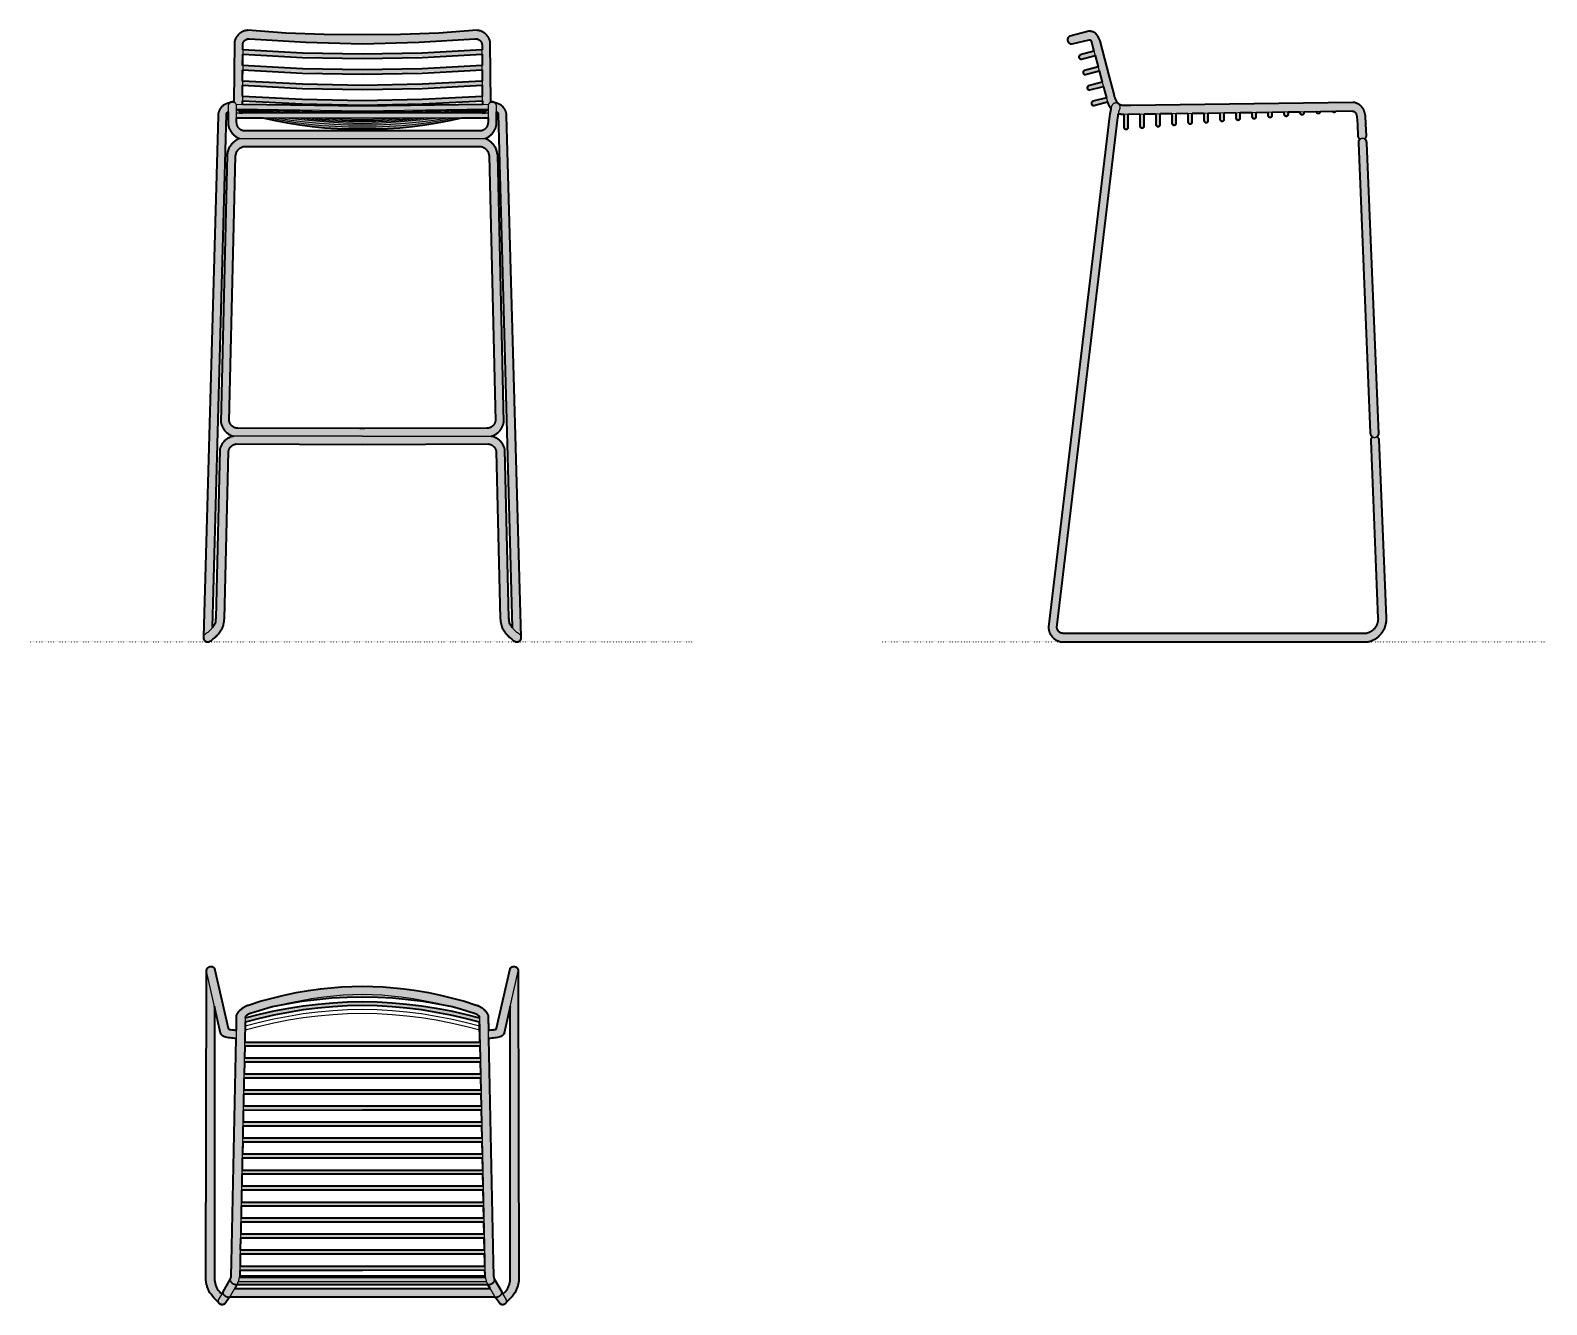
# Model space of a CAD drawing. Header units: millimetres. Extents: x 0 to 1859, y -813 to 750.
import ezdxf

# ---------------------------------------------------------------- set-up
doc = ezdxf.new("R2010")
doc.units = ezdxf.units.MM
doc.linetypes.add('Dots', pattern=[1, 0, -1])
doc.layers.add('Blocks', color=7, linetype='Continuous')
doc.layers.add('Blocks$Fill', color=7, linetype='Continuous', true_color=0xffffff)
for name, color, linetype, lineweight, true_color in [('Blocks$Inner', 7, 'Continuous', 25, 0x007f00), ('Blocks$Outline', 7, 'Continuous', 35, 0xff3f3f), ('Groud', 7, 'Dots', 25, 0x243775)]:
    doc.layers.add(name, color=color, linetype=linetype, lineweight=lineweight, true_color=true_color)

# ---------------------------------------------------------------- blocks, each defined once
blk = doc.blocks.new('Hee Barstool Low Top')
at = {"layer": 'Blocks$Fill'}
h = blk.add_hatch(color=256, dxfattribs=at)
h.paths.add_polyline_path([(224.1, 204.6), (224.1, 204.7), (224, 204.8), (224, 205), (224, 205.2), (224, 205.4), (224, 205.6), (224, 205.8), (224.1, 206), (224.1, 206.1), (224.1, 206.3), (224.2, 206.5), (224.2, 206.7), (224.3, 206.9), (224.3, 207), (224.4, 207.2), (224.5, 207.4), (224.5, 207.5), (224.6, 207.7), (224.7, 207.9), (224.8, 208), (224.9, 208.2), (225, 208.3), (225.1, 208.5), (225.2, 208.6), (225.4, 208.8), (225.5, 208.9), (225.6, 209), (225.8, 209.2), (225.9, 209.3), (226, 209.4), (226.2, 209.5), (226.3, 209.6), (226.5, 209.7), (226.7, 209.8), (226.8, 209.9), (227, 210), (227.1, 210.1), (227.3, 210.2), (227.5, 210.2), (227.7, 210.3), (227.8, 210.3), (228, 210.4), (228.2, 210.4), (228.4, 210.5), (228.6, 210.5), (228.7, 210.5), (228.9, 210.5), (229.1, 210.6), (229.3, 210.6), (229.5, 210.6), (229.7, 210.6), (229.9, 210.5), (230, 210.5), (230.2, 210.5), (230.4, 210.5), (230.6, 210.4), (230.8, 210.4), (230.9, 210.3), (231.1, 210.3), (231.3, 210.2), (231.5, 210.1), (231.6, 210), (231.8, 210), (232, 209.9), (232.1, 209.8), (232.3, 209.7), (232.4, 209.6), (232.6, 209.5), (232.7, 209.3), (232.9, 209.2), (233, 209.1), (233.1, 209), (233.3, 208.8), (233.4, 208.7), (233.5, 208.6), (233.6, 208.4), (233.7, 208.3), (233.8, 208.1), (233.9, 207.9), (250.5, 135), (250.5, 134.9), (250.5, 134.8), (250.6, 134.8), (250.6, 134.7), (250.6, 134.6), (250.6, 134.6), (250.7, 134.5), (250.7, 134.4), (250.7, 134.4), (250.8, 134.3), (250.8, 134.3), (250.8, 134.2), (250.9, 134.2), (250.9, 134.1), (251, 134.1), (251, 134), (251.1, 134), (251.1, 133.9), (251.2, 133.9), (251.2, 133.8), (251.3, 133.8), (251.3, 133.7), (251.4, 133.7), (251.4, 133.7), (251.5, 133.6), (251.6, 133.6), (251.6, 133.6), (251.7, 133.6), (251.7, 133.5), (251.8, 133.5), (251.9, 133.5), (251.9, 133.5), (252, 133.4), (252.1, 133.4), (253.5, 133.2), (254.9, 133), (256.3, 132.8), (257.7, 132.7), (259.1, 132.6), (260.6, 132.6), (260.9, 150.6), (261.3, 151.4), (261.6, 152.1), (262, 152.8), (262.4, 153.4), (262.9, 154.1), (263.3, 154.8), (263.8, 155.4), (264.3, 156), (264.8, 156.6), (265.4, 157.2), (266, 157.8), (266.5, 158.3), (267.1, 158.8), (267.8, 159.3), (268.4, 159.8), (269, 160.3), (269.7, 160.7), (270.4, 161.1), (271.1, 161.5), (271.8, 161.8), (272.5, 162.2), (273.3, 162.5), (274, 162.8), (274.8, 163), (289.9, 167.8), (304.5, 171.8), (319.2, 175.4), (334, 178.5), (348.8, 181.1), (363.8, 183.2), (376.7, 184.5), (389.5, 185.5), (402.3, 186.1), (415.1, 186.3), (427.9, 186.1), (440.6, 185.5), (453.4, 184.5), (466.3, 183.2), (481.3, 181.1), (496.2, 178.5), (511, 175.4), (525.6, 171.8), (540.2, 167.8), (555.4, 163), (556.1, 162.8), (556.9, 162.5), (557.6, 162.2), (558.3, 161.8), (559, 161.5), (559.7, 161.1), (560.4, 160.7), (561.1, 160.3), (561.7, 159.8), (562.4, 159.3), (563, 158.8), (563.6, 158.3), (564.2, 157.8), (564.7, 157.2), (565.3, 156.6), (565.8, 156), (566.3, 155.4), (566.8, 154.8), (567.2, 154.1), (567.7, 153.4), (568.1, 152.8), (568.5, 152.1), (568.8, 151.4), (569.2, 150.6), (569.6, 132.6), (572.5, 132.7), (573.9, 132.8), (575.3, 133), (576.7, 133.2), (578.1, 133.4), (578.1, 133.4), (578.2, 133.5), (578.3, 133.5), (578.3, 133.5), (578.4, 133.5), (578.5, 133.6), (578.5, 133.6), (578.6, 133.6), (578.6, 133.6), (578.7, 133.7), (578.8, 133.7), (578.8, 133.7), (578.9, 133.8), (578.9, 133.8), (579, 133.9), (579, 133.9), (579.1, 134), (579.1, 134), (579.2, 134.1), (579.2, 134.1), (579.3, 134.2), (579.3, 134.2), (579.3, 134.3), (579.4, 134.3), (579.4, 134.4), (579.4, 134.4), (579.5, 134.5), (579.5, 134.6), (579.5, 134.6), (579.6, 134.7), (579.6, 134.8), (579.6, 134.8), (579.6, 134.9), (579.6, 135), (596.2, 207.9), (596.3, 208.1), (596.4, 208.3), (596.5, 208.4), (596.6, 208.6), (596.7, 208.7), (596.9, 208.8), (597, 209), (597.1, 209.1), (597.3, 209.2), (597.4, 209.3), (597.6, 209.5), (597.7, 209.6), (597.9, 209.7), (598, 209.8), (598.2, 209.9), (598.3, 210), (598.5, 210), (598.7, 210.1), (598.8, 210.2), (599, 210.3), (599.2, 210.3), (599.4, 210.4), (599.5, 210.4), (599.7, 210.5), (599.9, 210.5), (600.1, 210.5), (600.3, 210.5), (600.5, 210.6), (600.6, 210.6), (600.8, 210.6), (601, 210.6), (601.2, 210.5), (601.4, 210.5), (601.6, 210.5), (601.8, 210.5), (601.9, 210.4), (602.1, 210.4), (602.3, 210.3), (602.5, 210.3), (602.6, 210.2), (602.8, 210.2), (603, 210.1), (603.2, 210), (603.3, 209.9), (603.5, 209.8), (603.6, 209.7), (603.8, 209.6), (603.9, 209.5), (604.1, 209.4), (604.2, 209.3), (604.4, 209.2), (604.5, 209), (604.6, 208.9), (604.8, 208.8), (604.9, 208.6), (605, 208.5), (605.1, 208.3), (605.2, 208.2), (605.3, 208), (605.4, 207.9), (605.5, 207.7), (605.6, 207.5), (605.7, 207.4), (605.7, 207.2), (605.8, 207), (605.9, 206.9), (605.9, 206.7), (606, 206.5), (606, 206.3), (606, 206.1), (606.1, 206), (606.1, 205.8), (606.1, 205.6), (606.1, 205.4), (606.1, 205.2), (606.1, 205), (606.1, 204.8), (606.1, 204.7), (606.1, 204.5), (606, 204.4), (606.9, -173.4), (606.7, -175.5), (606.6, -176.4), (606.4, -177.4), (606.2, -178.3), (606, -179.3), (605.8, -180.2), (605.5, -181.2), (605.2, -182.1), (604.9, -183), (604.5, -183.9), (604.1, -185), (603.7, -186.1), (603.3, -187.1), (602.8, -188.1), (602.3, -189.2), (600.6, -191.5), (598.9, -193.7), (597, -195.9), (595.1, -198), (593.1, -200.1), (591, -202), (590.8, -202.3), (590.7, -202.4), (590.6, -202.6), (590.5, -202.7), (590.4, -202.8), (590.3, -202.9), (590.1, -203), (590, -203.2), (589.9, -203.3), (589.7, -203.4), (589.6, -203.4), (589.4, -203.5), (589.3, -203.6), (589.1, -203.7), (589, -203.8), (588.8, -203.8), (588.7, -203.9), (588.5, -204), (588.3, -204), (588.2, -204), (588, -204.1), (587.9, -204.1), (587.7, -204.2), (587.5, -204.2), (587.3, -204.2), (587.2, -204.2), (587, -204.2), (586.8, -204.2), (586.7, -204.2), (586.5, -204.2), (586.3, -204.2), (586.2, -204.1), (586, -204.1), (585.8, -204.1), (585.7, -204), (585.5, -204), (585.3, -203.9), (585.2, -203.9), (585, -203.8), (584.9, -203.8), (584.7, -203.7), (584.6, -203.6), (584.4, -203.5), (584.3, -203.4), (584.1, -203.3), (584, -203.2), (583.9, -203.1), (583.7, -203), (583.6, -202.9), (583.5, -202.8), (583.4, -202.7), (578, -195), (569.3, -195.1), (260.8, -195.1), (252.1, -195), (246.8, -202.7), (246.7, -202.8), (246.5, -202.9), (246.4, -203), (246.3, -203.1), (246.1, -203.2), (246, -203.3), (245.9, -203.4), (245.7, -203.5), (245.6, -203.6), (245.4, -203.7), (245.3, -203.8), (245.1, -203.8), (244.9, -203.9), (244.8, -203.9), (244.6, -204), (244.5, -204), (244.3, -204.1), (244.1, -204.1), (244, -204.1), (243.8, -204.2), (243.6, -204.2), (243.5, -204.2), (243.3, -204.2), (243.1, -204.2), (243, -204.2), (242.8, -204.2), (242.6, -204.2), (242.4, -204.2), (242.3, -204.1), (242.1, -204.1), (241.9, -204), (241.8, -204), (241.6, -204), (241.5, -203.9), (241.3, -203.8), (241.1, -203.8), (241, -203.7), (240.8, -203.6), (240.7, -203.5), (240.6, -203.4), (240.4, -203.4), (240.3, -203.3), (240.1, -203.2), (240, -203), (239.9, -202.9), (239.8, -202.8), (239.6, -202.7), (239.5, -202.6), (239.4, -202.4), (239.3, -202.3), (239.2, -202.2), (239.1, -202), (237, -200.1), (235, -198), (233.1, -195.9), (231.3, -193.7), (229.5, -191.5), (227.8, -189.2), (227.3, -188.1), (226.8, -187.1), (226.4, -186.1), (226, -185), (225.6, -183.9), (225.3, -183), (224.9, -182.1), (224.6, -181.2), (224.3, -180.2), (224.1, -179.3), (223.9, -178.3), (223.7, -177.4), (223.6, -176.4), (223.4, -175.5), (223.3, -174.5), (223.3, -173.4)], flags=0)
h.paths.add_polyline_path([(550.8, 153.4), (525.7, 160.9), (489.6, 167.4), (471.1, 169.8), (452.4, 171.5), (433.8, 172.6), (415.1, 173), (396.4, 172.6), (377.7, 171.5), (359.1, 169.8), (340.5, 167.4), (322, 164.4), (304.4, 160.9), (279.3, 153.4), (277.4, 152.8), (276.8, 152.5), (276.2, 152.3), (275.6, 152), (275, 151.6), (274.4, 151.3), (273.8, 150.9), (273.2, 150.6), (272.6, 150.2), (272.1, 149.7), (271.6, 149.3), (271.5, 147.4), (306.8, 156), (324.7, 159.4), (342.6, 162.2), (360.7, 164.5), (378.8, 166.1), (396.9, 167.1), (415.1, 167.5), (433.2, 167.1), (451.4, 166.1), (469.5, 164.5), (487.5, 162.2), (505.5, 159.4), (523.3, 156), (541, 152), (558.6, 147.4), (558.6, 149.3), (558, 149.7), (557.5, 150.2), (556.9, 150.6), (556.4, 150.9), (555.8, 151.3), (555.2, 151.6), (554.6, 152), (554, 152.3), (553.3, 152.5), (552.7, 152.8), (552.1, 153)], flags=0)
h.paths.add_polyline_path([(558.7, 142.3), (523.4, 150.9), (505.5, 154.3), (487.6, 157.2), (469.5, 159.4), (451.4, 161), (433.2, 162.1), (415.1, 162.5), (396.9, 162.1), (378.7, 161), (360.6, 159.4), (342.6, 157.2), (324.6, 154.3), (306.7, 150.9), (289, 146.9), (271.4, 142.3), (270.9, 117.9), (559.2, 117.9), (558.7, 142.3)], flags=0)
h.paths.add_polyline_path([(559.4, 112.7), (270.8, 112.7), (270.5, 98.4), (559.7, 98.4)], flags=0)
h.paths.add_polyline_path([(559.8, 93.2), (270.4, 93.2), (270.1, 78.8), (560.1, 78.8)], flags=0)
h.paths.add_polyline_path([(560.2, 73.6), (269.9, 73.5), (269.6, 59.2), (560.5, 59.2)], flags=0)
h.paths.add_polyline_path([(560.6, 54), (269.5, 54), (269.2, 39.5), (560.9, 39.5)], flags=0)
h.paths.add_polyline_path([(561, 34.3), (269.1, 34.1), (268.8, 20), (561.3, 20.1)], flags=0)
h.paths.add_polyline_path([(561.8, 0.3), (561.4, 14.8), (268.7, 14.8), (268.4, 0.3)], flags=0)
h.paths.add_polyline_path([(596.3, 161.3), (588.9, 128.6), (588.8, 128.4), (588.7, 128.1), (588.5, 127.9), (588.4, 127.6), (588.2, 127.4), (588.1, 127.2), (587.9, 127), (587.8, 126.8), (587.6, 126.6), (587.4, 126.4), (587.2, 126.2), (587, 126), (586.8, 125.8), (586.6, 125.6), (586.4, 125.5), (586.2, 125.3), (585.9, 125.2), (585.7, 125), (585.5, 124.9), (585.2, 124.8), (585, 124.6), (584.8, 124.5), (584.5, 124.4), (584.2, 124.3), (584, 124.3), (583.7, 124.2), (583.5, 124.1), (583.2, 124.1), (582.9, 124), (582.7, 124), (582.4, 123.9), (580.6, 123.6), (578.8, 123.2), (577, 122.9), (575.2, 122.7), (573.4, 122.5), (571.6, 122.4), (569.8, 122.4), (575.7, -168.6), (575.8, -169.1), (575.9, -169.6), (576, -170.1), (576.2, -170.6), (576.3, -171.1), (576.5, -171.5), (576.6, -172), (576.8, -172.5), (586, -188.4), (587.5, -191), (590.4, -187.9), (591.8, -186.4), (593.1, -184.7), (593.5, -183.9), (593.9, -183), (594.3, -182.1), (594.7, -181.2), (595, -180.3), (595.2, -179.3), (595.5, -178.4), (595.7, -177.5), (595.9, -176.5), (596.1, -175.6), (596.2, -174.6), (596.3, -173.6)], flags=0)
h.paths.add_polyline_path([(260.4, 122.4), (256.7, 122.5), (254.9, 122.7), (253.1, 122.9), (251.3, 123.2), (249.5, 123.6), (247.7, 123.9), (247.5, 124), (247.2, 124), (246.9, 124.1), (246.7, 124.1), (246.4, 124.2), (246.1, 124.3), (245.9, 124.3), (245.6, 124.4), (245.4, 124.5), (245.1, 124.6), (244.9, 124.8), (244.7, 124.9), (244.4, 125), (244.2, 125.2), (244, 125.3), (243.7, 125.5), (243.5, 125.6), (243.3, 125.8), (243.1, 126), (242.9, 126.2), (242.7, 126.4), (242.5, 126.6), (242.4, 126.8), (242.2, 127), (242, 127.2), (241.9, 127.4), (241.7, 127.6), (241.6, 127.9), (241.5, 128.1), (241.4, 128.4), (241.2, 128.6), (233.8, 161.3), (233.8, -173.6), (233.9, -174.6), (234.1, -175.6), (234.2, -176.5), (234.4, -177.5), (234.6, -178.4), (234.9, -179.3), (235.2, -180.3), (235.5, -181.2), (235.8, -182.1), (236.2, -183), (236.6, -183.9), (237, -184.7), (238.3, -186.4), (239.7, -187.9), (241.2, -189.5), (242.7, -191), (253.3, -172.5), (253.5, -172), (253.7, -171.5), (253.8, -171.1), (254, -170.6), (254.1, -170.1), (254.2, -169.6), (254.3, -169.1), (254.4, -168.6), (254.7, -152.6)], flags=0)
h.paths.add_polyline_path([(268.3, -4.9), (268, -19.4), (562.2, -19.4), (561.9, -4.9)], flags=0)
h.paths.add_polyline_path([(267.8, -24.6), (267.5, -39.1), (562.6, -39.1), (562.3, -24.6)], flags=0)
h.paths.add_polyline_path([(267.4, -44.3), (267.1, -58.6), (563, -58.6), (562.7, -44.3)], flags=0)
h.paths.add_polyline_path([(267, -63.8), (266.7, -78.3), (563.4, -78.3), (563.1, -63.8)], flags=0)
h.paths.add_polyline_path([(266.3, -97.9), (563.9, -97.9), (563.5, -83.6), (266.6, -83.6)], flags=0)
h.paths.add_polyline_path([(265.9, -117.5), (564.3, -117.5), (564, -103.1), (266.2, -103.1)], flags=0)
h.paths.add_polyline_path([(265.7, -122.7), (265.4, -137.1), (564.7, -137.1), (564.4, -122.7)], flags=0)
h.paths.add_polyline_path([(265.3, -142.4), (265.1, -156.8), (565, -156.8), (564.8, -142.4)], flags=0)
h.paths.add_polyline_path([(265, -162.1), (264.8, -168.4), (264.7, -168.9), (565.4, -168.9), (565.4, -168.4), (565.1, -162)], flags=0)
h.paths.add_polyline_path([(569, -179.7), (568.7, -179.7), (415.1, -179.7), (261.4, -179.7), (261.2, -179.7), (258.6, -184.2), (571.6, -184.2)], flags=0)
at = {"layer": 'Blocks$Inner'}
for points in [[(260.4, 122.4), (258.5, 122.4), (256.7, 122.5), (254.9, 122.7), (253.1, 122.9), (251.3, 123.2), (249.5, 123.6), (247.7, 123.9), (247.5, 124), (247.2, 124), (246.9, 124.1), (246.7, 124.1), (246.4, 124.2), (246.1, 124.3), (245.9, 124.3), (245.6, 124.4), (245.4, 124.5), (245.1, 124.6), (244.9, 124.8), (244.7, 124.9), (244.4, 125), (244.2, 125.2), (244, 125.3), (243.7, 125.5), (243.5, 125.6), (243.3, 125.8), (243.1, 126), (242.9, 126.2), (242.7, 126.4), (242.5, 126.6), (242.4, 126.8), (242.2, 127), (242, 127.2), (241.9, 127.4), (241.7, 127.6), (241.6, 127.9), (241.5, 128.1), (241.4, 128.4), (241.2, 128.6), (224.1, 204.6), (223.3, -173.4), (223.3, -174.5), (223.4, -175.5), (223.6, -176.4), (223.7, -177.4), (223.9, -178.3), (224.1, -179.3), (224.3, -180.2), (224.6, -181.2), (224.9, -182.1), (225.3, -183), (225.6, -183.9), (226, -185), (226.4, -186.1), (226.8, -187.1), (227.3, -188.1), (227.8, -189.2), (229.5, -191.5), (231.3, -193.7), (233.1, -195.9), (235, -198), (237, -200.1), (239.1, -202), (239.2, -202.2), (239.3, -202.3), (239.4, -202.4), (239.5, -202.6), (239.6, -202.7), (239.8, -202.8), (239.9, -202.9), (240, -203), (240.1, -203.2), (240.3, -203.3), (240.4, -203.4), (240.6, -203.4), (240.7, -203.5), (240.8, -203.6), (241, -203.7), (241.1, -203.8), (241.3, -203.8), (241.5, -203.9), (241.6, -204), (241.8, -204), (241.9, -204), (242.1, -204.1), (242.3, -204.1), (242.4, -204.2), (242.6, -204.2), (242.8, -204.2), (243, -204.2), (243.1, -204.2), (243.3, -204.2), (243.5, -204.2), (243.6, -204.2), (243.8, -204.2), (244, -204.1), (244.1, -204.1), (244.3, -204.1), (244.5, -204), (244.6, -204), (244.8, -203.9), (244.9, -203.9), (245.1, -203.8), (245.3, -203.8), (245.4, -203.7), (245.6, -203.6), (245.7, -203.5), (245.9, -203.4), (246, -203.3), (246.1, -203.2), (246.3, -203.1), (246.4, -203), (246.5, -202.9), (246.7, -202.8), (246.8, -202.7), (252.1, -195), (260.8, -195.1)], [(260.6, 132.6), (259.1, 132.6), (257.7, 132.7), (256.3, 132.8), (254.9, 133), (253.5, 133.2), (252.1, 133.4), (252, 133.4), (251.9, 133.5), (251.9, 133.5), (251.8, 133.5), (251.7, 133.5), (251.7, 133.6), (251.6, 133.6), (251.6, 133.6), (251.5, 133.6), (251.4, 133.7), (251.4, 133.7), (251.3, 133.7), (251.3, 133.8), (251.2, 133.8), (251.2, 133.9), (251.1, 133.9), (251.1, 134), (251, 134), (251, 134.1), (250.9, 134.1), (250.9, 134.2), (250.8, 134.2), (250.8, 134.3), (250.8, 134.3), (250.7, 134.4), (250.7, 134.4), (250.7, 134.5), (250.6, 134.6), (250.6, 134.6), (250.6, 134.7), (250.6, 134.8), (250.5, 134.8), (250.5, 134.9), (250.5, 135), (233.9, 207.9), (233.8, 208.1), (233.7, 208.3), (233.6, 208.4), (233.5, 208.6), (233.4, 208.7), (233.3, 208.8), (233.1, 209), (233, 209.1), (232.9, 209.2), (232.7, 209.3), (232.6, 209.5), (232.4, 209.6), (232.3, 209.7), (232.1, 209.8), (232, 209.9), (231.8, 210), (231.6, 210), (231.5, 210.1), (231.3, 210.2), (231.1, 210.3), (230.9, 210.3), (230.8, 210.4), (230.6, 210.4), (230.4, 210.5), (230.2, 210.5), (230, 210.5), (229.9, 210.5), (229.7, 210.6), (229.5, 210.6), (229.3, 210.6), (229.1, 210.6), (228.9, 210.5), (228.7, 210.5), (228.6, 210.5), (228.4, 210.5), (228.2, 210.4), (228, 210.4), (227.8, 210.3), (227.7, 210.3), (227.5, 210.2), (227.3, 210.2), (227.1, 210.1), (227, 210), (226.8, 209.9), (226.7, 209.8), (226.5, 209.7), (226.3, 209.6), (226.2, 209.5), (226, 209.4), (225.9, 209.3), (225.8, 209.2), (225.6, 209), (225.5, 208.9), (225.4, 208.8), (225.2, 208.6), (225.1, 208.5), (225, 208.3), (224.9, 208.2), (224.8, 208), (224.7, 207.9), (224.6, 207.7), (224.5, 207.5), (224.5, 207.4), (224.4, 207.2), (224.3, 207), (224.3, 206.9), (224.2, 206.7), (224.2, 206.5), (224.1, 206.3), (224.1, 206.1), (224.1, 206), (224, 205.8), (224, 205.6), (224, 205.4), (224, 205.2), (224, 205), (224, 204.8), (224.1, 204.7), (224.1, 204.6)], [(569.8, 122.4), (571.6, 122.4), (573.4, 122.5), (575.2, 122.7), (577, 122.9), (578.8, 123.2), (580.6, 123.6), (582.4, 123.9), (582.7, 124), (582.9, 124), (583.2, 124.1), (583.5, 124.1), (583.7, 124.2), (584, 124.3), (584.2, 124.3), (584.5, 124.4), (584.8, 124.5), (585, 124.6), (585.2, 124.8), (585.5, 124.9), (585.7, 125), (585.9, 125.2), (586.2, 125.3), (586.4, 125.5), (586.6, 125.6), (586.8, 125.8), (587, 126), (587.2, 126.2), (587.4, 126.4), (587.6, 126.6), (587.8, 126.8), (587.9, 127), (588.1, 127.2), (588.2, 127.4), (588.4, 127.6), (588.5, 127.9), (588.7, 128.1), (588.8, 128.4), (588.9, 128.6), (606, 204.6), (606.9, -173.4), (606.8, -174.5), (606.7, -175.5), (606.6, -176.4), (606.4, -177.4), (606.2, -178.3), (606, -179.3), (605.8, -180.2), (605.5, -181.2), (605.2, -182.1), (604.9, -183), (604.5, -183.9), (604.1, -185), (603.7, -186.1), (603.3, -187.1), (602.8, -188.1), (602.3, -189.2), (600.6, -191.5), (598.9, -193.7), (597, -195.9), (595.1, -198), (593.1, -200.1), (591, -202), (591.1, -201.9), (591.2, -201.8), (591.3, -201.7), (591.4, -201.6), (591.4, -201.4), (591.5, -201.3), (591.6, -201.2), (591.6, -201), (591.7, -200.9), (591.7, -200.8), (591.8, -200.6), (591.8, -200.5), (591.9, -200.4), (591.9, -200.2), (591.9, -200.1), (591.9, -199.9), (591.9, -199.8), (592, -199.6), (592, -199.5), (592, -199.3), (592, -199.2), (592, -199.1), (591.9, -198.9), (591.9, -198.8), (591.9, -198.6), (591.9, -198.5), (591.8, -198.3), (586, -188.4), (576.8, -172.5), (576.6, -172), (576.5, -171.5), (576.3, -171.1), (576.2, -170.6), (576, -170.1), (575.9, -169.6), (575.8, -169.1), (575.7, -168.6), (575.4, -152.6), (569.2, 150.6), (568.8, 151.4), (568.5, 152.1), (568.1, 152.8), (567.7, 153.4), (567.2, 154.1), (566.8, 154.8), (566.3, 155.4), (565.8, 156), (565.3, 156.6), (564.7, 157.2), (564.2, 157.8), (563.6, 158.3), (563, 158.8), (562.4, 159.3), (561.7, 159.8), (561.1, 160.3), (560.4, 160.7), (559.7, 161.1), (559, 161.5), (558.3, 161.8), (557.6, 162.2), (556.9, 162.5), (556.1, 162.8), (555.4, 163), (554.6, 163.3), (540.2, 167.8), (525.6, 171.8), (511, 175.4), (496.2, 178.5), (481.3, 181.1), (466.3, 183.2), (453.4, 184.5), (440.6, 185.5), (427.9, 186.1), (415.1, 186.3), (402.3, 186.1), (389.5, 185.5), (376.7, 184.5), (363.8, 183.2), (348.8, 181.1), (334, 178.5), (319.2, 175.4), (304.5, 171.8), (289.9, 167.8), (275.5, 163.3), (274.8, 163), (274, 162.8), (273.3, 162.5), (272.5, 162.2), (271.8, 161.8), (271.1, 161.5), (270.4, 161.1), (269.7, 160.7), (269, 160.3), (268.4, 159.8), (267.8, 159.3), (267.1, 158.8), (266.5, 158.3), (266, 157.8), (265.4, 157.2), (264.8, 156.6), (264.3, 156), (263.8, 155.4), (263.3, 154.8), (262.9, 154.1), (262.4, 153.4), (262, 152.8), (261.6, 152.1), (261.3, 151.4), (260.9, 150.6), (254.7, -152.6), (254.4, -168.6), (254.3, -169.1), (254.2, -169.6), (254.1, -170.1), (254, -170.6), (253.8, -171.1), (253.7, -171.5), (253.5, -172), (253.3, -172.5), (244.2, -188.4), (238.3, -198.3), (238.3, -198.5), (238.2, -198.6), (238.2, -198.8), (238.2, -198.9), (238.2, -199.1), (238.2, -199.2), (238.2, -199.3), (238.2, -199.5), (238.2, -199.6), (238.2, -199.8), (238.2, -199.9), (238.2, -200.1), (238.2, -200.2), (238.3, -200.4), (238.3, -200.5), (238.4, -200.6), (238.4, -200.8), (238.4, -200.9), (238.5, -201), (238.6, -201.2), (238.6, -201.3), (238.7, -201.4), (238.8, -201.6), (238.8, -201.7), (238.9, -201.8), (239, -201.9), (239.1, -202)], [(605.8, 203.4), (605.8, 203.6), (605.9, 203.7), (605.9, 203.9), (606, 204.1), (606, 204.3), (606.1, 204.5), (606.1, 204.7), (606.1, 204.8), (606.1, 205), (606.1, 205.2), (606.1, 205.4), (606.1, 205.6), (606.1, 205.8), (606.1, 206), (606, 206.1), (606, 206.3), (606, 206.5), (605.9, 206.7), (605.9, 206.9), (605.8, 207), (605.7, 207.2), (605.7, 207.4), (605.6, 207.5), (605.5, 207.7), (605.4, 207.9), (605.3, 208), (605.2, 208.2), (605.1, 208.3), (605, 208.5), (604.9, 208.6), (604.8, 208.8), (604.6, 208.9), (604.5, 209), (604.4, 209.2), (604.2, 209.3), (604.1, 209.4), (603.9, 209.5), (603.8, 209.6), (603.6, 209.7), (603.5, 209.8), (603.3, 209.9), (603.2, 210), (603, 210.1), (602.8, 210.2), (602.6, 210.2), (602.5, 210.3), (602.3, 210.3), (602.1, 210.4), (601.9, 210.4), (601.8, 210.5), (601.6, 210.5), (601.4, 210.5), (601.2, 210.5), (601, 210.6), (600.8, 210.6), (600.6, 210.6), (600.5, 210.6), (600.3, 210.5), (600.1, 210.5), (599.9, 210.5), (599.7, 210.5), (599.5, 210.4), (599.4, 210.4), (599.2, 210.3), (599, 210.3), (598.8, 210.2), (598.7, 210.1), (598.5, 210), (598.3, 210), (598.2, 209.9), (598, 209.8), (597.9, 209.7), (597.7, 209.6), (597.6, 209.5), (597.4, 209.3), (597.3, 209.2), (597.1, 209.1), (597, 209), (596.9, 208.8), (596.7, 208.7), (596.6, 208.6), (596.5, 208.4), (596.4, 208.3), (596.3, 208.1), (596.2, 207.9), (579.6, 135), (579.6, 134.9), (579.6, 134.8), (579.6, 134.8), (579.6, 134.7), (579.5, 134.6), (579.5, 134.6), (579.5, 134.5), (579.4, 134.4), (579.4, 134.4), (579.4, 134.3), (579.3, 134.3), (579.3, 134.2), (579.3, 134.2), (579.2, 134.1), (579.2, 134.1), (579.1, 134), (579.1, 134), (579, 133.9), (579, 133.9), (578.9, 133.8), (578.9, 133.8), (578.8, 133.7), (578.8, 133.7), (578.7, 133.7), (578.6, 133.6), (578.6, 133.6), (578.5, 133.6), (578.5, 133.6), (578.4, 133.5), (578.3, 133.5), (578.3, 133.5), (578.2, 133.5), (578.1, 133.4), (578.1, 133.4), (576.7, 133.2), (575.3, 133), (573.9, 132.8), (572.5, 132.7), (571, 132.6), (569.6, 132.6)], [(252.9, -173.2), (252.9, -173.5), (253, -173.7), (253, -174), (253.1, -174.2), (253.2, -174.4), (253.3, -174.7), (253.4, -174.9), (253.5, -175.1), (253.6, -175.4), (253.7, -175.6), (253.9, -175.8), (254, -176), (254.1, -176.2), (254.3, -176.4), (254.5, -176.6), (254.6, -176.8), (254.8, -177), (255.1, -177.2), (255.3, -177.4), (255.5, -177.6), (255.8, -177.8), (256, -177.9), (256.3, -178.1), (256.5, -178.2), (256.8, -178.4), (257.1, -178.5), (257.4, -178.6), (257.6, -178.7), (257.9, -178.8), (258.2, -178.9), (258.5, -179), (258.8, -179), (259.1, -179.1), (259.4, -179.1), (259.7, -179.2), (260, -179.2), (260.3, -179.2), (260.6, -179.2), (260.9, -179.2), (261.2, -179.2), (261.5, -179.2), (261.8, -178.5), (262.2, -177.8), (262.5, -177.1), (262.8, -176.3), (263.2, -175.5), (263.5, -174.6), (263.7, -173.7), (264, -172.9), (264.2, -172), (264.4, -171.1), (264.5, -170.2), (264.7, -169.3), (264.8, -168.4), (265.1, -159.7), (265.1, -151), (271.6, 149.3), (272.1, 149.7), (272.6, 150.2), (273.2, 150.6), (273.8, 150.9), (274.4, 151.3), (275, 151.6), (275.6, 152), (276.2, 152.3), (276.8, 152.5), (277.4, 152.8), (278.1, 153), (278.7, 153.3), (279.3, 153.4), (293.7, 157.9), (308.3, 162), (323, 165.5), (337.8, 168.6), (352.6, 171.2), (367.6, 173.4), (379.6, 174.6), (391.4, 175.6), (403.2, 176.2), (415.1, 176.5), (426.9, 176.2), (438.7, 175.6), (450.5, 174.6), (462.5, 173.4), (477.5, 171.2), (492.4, 168.6), (507.2, 165.5), (521.8, 162), (536.4, 157.9), (550.8, 153.4), (551.4, 153.3), (552.1, 153), (552.7, 152.8), (553.3, 152.5), (554, 152.3), (554.6, 152), (555.2, 151.6), (555.8, 151.3), (556.4, 150.9), (556.9, 150.6), (557.5, 150.2), (558, 149.7), (558.6, 149.3), (565, -151), (565, -159.7), (565.4, -168.4), (565.5, -169.3), (565.6, -170.2), (565.8, -171.1), (565.9, -172), (566.2, -172.9), (566.4, -173.7), (566.7, -174.6), (567, -175.5), (567.3, -176.3), (567.6, -177.1), (568, -177.8), (568.3, -178.5), (568.7, -179.2), (569, -179.2), (569.3, -179.2), (569.6, -179.2), (569.9, -179.2), (570.2, -179.2), (570.5, -179.2), (570.8, -179.1), (571.1, -179.1), (571.3, -179), (571.6, -179), (571.9, -178.9), (572.2, -178.8), (572.5, -178.7), (572.8, -178.6), (573, -178.5), (573.3, -178.4), (573.6, -178.2), (573.8, -178.1), (574.1, -177.9), (574.4, -177.8), (574.6, -177.6), (574.8, -177.4), (575.1, -177.2), (575.3, -177), (575.5, -176.8), (575.7, -176.6), (575.8, -176.4), (576, -176.2), (576.1, -176), (576.3, -175.8), (576.4, -175.6), (576.5, -175.4), (576.6, -175.1), (576.7, -174.9), (576.8, -174.7), (576.9, -174.4), (577, -174.2), (577.1, -174), (577.2, -173.7), (577.2, -173.5), (577.3, -173.2)], [(558.6, 147.4), (541, 152), (523.3, 156), (505.5, 159.4), (487.5, 162.2), (469.5, 164.5), (451.4, 166.1), (433.2, 167.1), (415.1, 167.5), (396.9, 167.1), (378.8, 166.1), (360.7, 164.5), (342.6, 162.2), (324.7, 159.4), (306.8, 156), (289.1, 152), (271.5, 147.4)], [(526.4, 160.8), (508.1, 164.4), (489.6, 167.4), (471.1, 169.8), (452.4, 171.5), (433.8, 172.6), (415.1, 173), (396.4, 172.6), (377.7, 171.5), (359.1, 169.8), (340.5, 167.4), (322, 164.4), (303.7, 160.8)], [(233.8, 161.3), (233.8, -173.6), (233.9, -174.6), (234.1, -175.6), (234.2, -176.5), (234.4, -177.5), (234.6, -178.4), (234.9, -179.3), (235.2, -180.3), (235.5, -181.2), (235.8, -182.1), (236.2, -183), (236.6, -183.9), (237, -184.7), (238.3, -186.4), (239.7, -187.9), (241.2, -189.5), (242.7, -191)], [(559, 132.4), (541.3, 137), (523.6, 141.1), (505.7, 144.5), (487.7, 147.4), (469.6, 149.6), (451.5, 151.2), (433.3, 152.3), (415.1, 152.7), (396.9, 152.3), (378.7, 151.2), (360.5, 149.6), (342.4, 147.4), (324.4, 144.5), (306.6, 141.1), (288.8, 137), (271.2, 132.4)], [(558.7, 142.3), (541.1, 146.9), (523.4, 150.9), (505.5, 154.3), (487.6, 157.2), (469.5, 159.4), (451.4, 161), (433.2, 162.1), (415.1, 162.5), (396.9, 162.1), (378.7, 161), (360.6, 159.4), (342.6, 157.2), (324.6, 154.3), (306.7, 150.9), (289, 146.9), (271.4, 142.3)], [(558.7, 137.4), (541.1, 142), (523.4, 146), (505.5, 149.4), (487.6, 152.3), (469.5, 154.5), (451.4, 156.2), (433.2, 157.2), (415.1, 157.6), (396.9, 157.2), (378.7, 156.2), (360.6, 154.5), (342.6, 152.3), (324.6, 149.4), (306.7, 146), (289, 142), (271.4, 137.4)], [(587.5, -191), (589, -189.5), (590.4, -187.9), (591.8, -186.4), (593.1, -184.7), (593.5, -183.9), (593.9, -183), (594.3, -182.1), (594.7, -181.2), (595, -180.3), (595.2, -179.3), (595.5, -178.4), (595.7, -177.5), (595.9, -176.5), (596.1, -175.6), (596.2, -174.6), (596.3, -173.6), (596.3, 161.3)], [(270.8, 112.7), (415.1, 112.7), (559.4, 112.7)], [(559.2, 117.9), (415.1, 117.9), (270.9, 117.9)], [(270.4, 93.2), (415.1, 93.2), (559.8, 93.2)], [(559.7, 98.4), (415.1, 98.4), (270.5, 98.4)], [(560.1, 78.8), (415.1, 78.8), (270.1, 78.8)], [(560.5, 59.2), (415.1, 59.2), (269.6, 59.2)], [(269.9, 73.5), (415.1, 73.6), (560.2, 73.6)], [(560.9, 39.5), (415.1, 39.5), (269.2, 39.5)], [(269.5, 54), (415.1, 54), (560.6, 54)], [(561.3, 20.1), (415.1, 20.1), (268.8, 20)], [(269.1, 34.1), (415.1, 34.3), (561, 34.3)], [(561.8, 0.3), (415.1, 0.3), (268.4, 0.3)], [(268.7, 14.8), (415.1, 14.8), (561.4, 14.8)], [(268.3, -4.9), (415.1, -4.9), (561.9, -4.9)], [(267.8, -24.6), (415.1, -24.6), (562.3, -24.6)], [(562.2, -19.4), (415.1, -19.4), (268, -19.4)], [(267.4, -44.3), (415.1, -44.3), (562.7, -44.3)], [(562.6, -39.1), (415.1, -39.1), (267.5, -39.1)], [(267, -63.8), (415.1, -63.8), (563.1, -63.8)], [(563, -58.6), (415.1, -58.6), (267.1, -58.6)], [(266.6, -83.6), (415.1, -83.6), (563.6, -83.6)], [(563.4, -78.3), (415.1, -78.3), (266.7, -78.3)], [(266.2, -103.1), (415.1, -103.1), (564, -103.1)], [(563.9, -97.9), (415.1, -97.9), (266.3, -97.9)], [(265.7, -122.7), (415.1, -122.7), (564.4, -122.7)], [(564.3, -117.5), (415.1, -117.5), (265.9, -117.5)], [(265.3, -142.4), (415.1, -142.4), (564.8, -142.4)], [(564.7, -137.1), (415.1, -137.1), (265.4, -137.1)], [(265, -162.1), (415.1, -162.1), (565.1, -162)], [(565, -156.8), (415.1, -156.8), (265.1, -156.8)], [(252.5, -173.9), (252.6, -174.1), (252.6, -174.4), (252.7, -174.6), (252.8, -174.9), (252.9, -175.1), (253.1, -175.4), (253.2, -175.6), (253.3, -175.9), (253.4, -176.1), (253.6, -176.3), (253.7, -176.5), (253.9, -176.7), (254.1, -177), (254.2, -177.2)], [(261.2, -179.7), (260.8, -180.3), (252.9, -193.9), (252.5, -194.5)], [(254.3, -177.2), (254.5, -177.4), (254.7, -177.6), (255, -177.8), (255.2, -178), (255.5, -178.2), (255.7, -178.3), (256, -178.5), (256.3, -178.6), (256.6, -178.8), (256.8, -178.9), (257.1, -179), (257.4, -179.2), (257.7, -179.3), (258, -179.4), (258.3, -179.4), (258.6, -179.5), (258.9, -179.6), (259.2, -179.6), (259.5, -179.7), (259.8, -179.7), (260.2, -179.7), (260.5, -179.7), (260.8, -179.7), (261.1, -179.7), (261.4, -179.7), (415.1, -179.7), (568.7, -179.7), (569, -179.7), (569.4, -179.7), (569.7, -179.7), (570, -179.7), (570.3, -179.7), (570.6, -179.7), (570.9, -179.6), (571.2, -179.6), (571.5, -179.5), (571.8, -179.4), (572.1, -179.4), (572.4, -179.3), (572.7, -179.2), (573, -179), (573.3, -178.9), (573.6, -178.8), (573.9, -178.6), (574.1, -178.5), (574.4, -178.3), (574.7, -178.2), (574.9, -178), (575.2, -177.8), (575.4, -177.6), (575.6, -177.4), (575.9, -177.2)], [(258.6, -184.2), (415.1, -184.2), (571.6, -184.2)], [(261.5, -179.2), (415.1, -179.2), (568.7, -179.2)], [(263.1, -175.7), (415.1, -175.7), (567.1, -175.7)], [(264.5, -170.7), (415.1, -170.7), (565.7, -170.7)], [(264.7, -168.9), (415.1, -168.9), (565.4, -168.9)], [(569, -179.7), (569.3, -180.3), (577.2, -193.9), (577.7, -194.5)], [(575.9, -177.2), (576.1, -177), (576.2, -176.7), (576.4, -176.5), (576.5, -176.3), (576.7, -176.1), (576.8, -175.9), (577, -175.6), (577.1, -175.4), (577.2, -175.1), (577.3, -174.9), (577.4, -174.6), (577.5, -174.4), (577.6, -174.1), (577.6, -173.9)], [(243.5, -189.6), (243.6, -189.8), (243.7, -190.1), (243.8, -190.3), (243.9, -190.5), (244, -190.8), (244.1, -191), (244.2, -191.2), (244.4, -191.5), (244.5, -191.7), (244.7, -191.9), (244.8, -192.1), (245, -192.3), (245.2, -192.5)], [(243.9, -189), (243.9, -189.2), (244, -189.4), (244.1, -189.7), (244.2, -189.9), (244.2, -190.1), (244.3, -190.3), (244.4, -190.6), (244.6, -190.8), (244.7, -191), (244.8, -191.2), (244.9, -191.4), (245.1, -191.6), (245.2, -191.8), (245.4, -192), (245.5, -192.2), (245.8, -192.4), (246, -192.6), (246.2, -192.8), (246.5, -192.9), (246.7, -193.1), (247, -193.3), (247.2, -193.4), (247.5, -193.6), (247.7, -193.7), (248, -193.8), (248.3, -193.9), (248.6, -194.1), (248.8, -194.2), (249.1, -194.2), (249.4, -194.3), (249.7, -194.4), (250, -194.4), (250.3, -194.5), (250.6, -194.5), (250.9, -194.5), (251.2, -194.6), (251.5, -194.6), (251.8, -194.6), (252.1, -194.5), (252.4, -194.5), (415.1, -194.5), (577.7, -194.5), (578, -194.5), (578.3, -194.6), (578.6, -194.6), (578.9, -194.6), (579.2, -194.5), (579.5, -194.5), (579.8, -194.5), (580.1, -194.4), (580.4, -194.4), (580.7, -194.3), (581, -194.2), (581.3, -194.2), (581.6, -194.1), (581.8, -193.9), (582.1, -193.8), (582.4, -193.7), (582.7, -193.6), (582.9, -193.4), (583.2, -193.3), (583.4, -193.1), (583.7, -192.9), (583.9, -192.8), (584.1, -192.6), (584.4, -192.4), (584.6, -192.2), (584.7, -192), (584.9, -191.8), (585, -191.6), (585.2, -191.4), (585.3, -191.2), (585.4, -191), (585.6, -190.8), (585.7, -190.6), (585.8, -190.3), (585.9, -190.1), (586, -189.9), (586.1, -189.7), (586.1, -189.4), (586.2, -189.2), (586.3, -189)], [(245.2, -192.5), (245.4, -192.7), (245.7, -192.9), (245.9, -193.1), (246.2, -193.3), (246.4, -193.5), (246.7, -193.7), (247, -193.9), (247.2, -194), (247.5, -194.1), (247.8, -194.3), (248.1, -194.4), (248.4, -194.5), (248.7, -194.6), (249, -194.7), (249.3, -194.8), (249.6, -194.9), (249.9, -194.9), (250.2, -195), (250.5, -195), (250.8, -195), (251.1, -195.1), (251.5, -195.1), (251.8, -195.1), (252.1, -195)], [(260.4, -195.1), (415.1, -195.1), (569.7, -195.1)], [(569.3, -195.1), (578, -195), (583.4, -202.7), (583.5, -202.8), (583.6, -202.9), (583.7, -203), (583.9, -203.1), (584, -203.2), (584.1, -203.3), (584.3, -203.4), (584.4, -203.5), (584.6, -203.6), (584.7, -203.7), (584.9, -203.8), (585, -203.8), (585.2, -203.9), (585.3, -203.9), (585.5, -204), (585.7, -204), (585.8, -204.1), (586, -204.1), (586.2, -204.1), (586.3, -204.2), (586.5, -204.2), (586.7, -204.2), (586.8, -204.2), (587, -204.2), (587.2, -204.2), (587.3, -204.2), (587.5, -204.2), (587.7, -204.2), (587.9, -204.1), (588, -204.1), (588.2, -204), (588.3, -204), (588.5, -204), (588.7, -203.9), (588.8, -203.8), (589, -203.8), (589.1, -203.7), (589.3, -203.6), (589.4, -203.5), (589.6, -203.4), (589.7, -203.4), (589.9, -203.3), (590, -203.2), (590.1, -203), (590.3, -202.9), (590.4, -202.8), (590.5, -202.7), (590.6, -202.6), (590.7, -202.4), (590.8, -202.3), (590.9, -202.2), (591, -202)], [(578, -195), (578.4, -195.1), (578.7, -195.1), (579, -195.1), (579.3, -195), (579.6, -195), (579.9, -195), (580.2, -194.9), (580.5, -194.9), (580.9, -194.8), (581.2, -194.7), (581.5, -194.6), (581.8, -194.5), (582, -194.4), (582.3, -194.3), (582.6, -194.1), (582.9, -194), (583.2, -193.9), (583.4, -193.7), (583.7, -193.5), (584, -193.3), (584.2, -193.1), (584.5, -192.9), (584.7, -192.7), (584.9, -192.5)], [(585, -192.5), (585.1, -192.3), (585.3, -192.1), (585.5, -191.9), (585.6, -191.7), (585.7, -191.5), (585.9, -191.2), (586, -191), (586.1, -190.8), (586.2, -190.5), (586.4, -190.3), (586.4, -190.1), (586.5, -189.8), (586.6, -189.6)]]:
    blk.add_lwpolyline(points, dxfattribs=at)
at = {"layer": 'Blocks$Outline'}
for points in [[(260.8, -195.1), (252.1, -195), (246.8, -202.7), (246.7, -202.8), (246.5, -202.9), (246.4, -203), (246.3, -203.1), (246.1, -203.2), (246, -203.3), (245.9, -203.4), (245.7, -203.5), (245.6, -203.6), (245.4, -203.7), (245.3, -203.8), (245.1, -203.8), (244.9, -203.9), (244.8, -203.9), (244.6, -204), (244.5, -204), (244.3, -204.1), (244.1, -204.1), (244, -204.1), (243.8, -204.2), (243.6, -204.2), (243.5, -204.2), (243.3, -204.2), (243.1, -204.2), (243, -204.2), (242.8, -204.2), (242.6, -204.2), (242.4, -204.2), (242.3, -204.1), (242.1, -204.1), (241.9, -204), (241.8, -204), (241.6, -204), (241.5, -203.9), (241.3, -203.8), (241.1, -203.8), (241, -203.7), (240.8, -203.6), (240.7, -203.5), (240.6, -203.4), (240.4, -203.4), (240.3, -203.3), (240.1, -203.2), (240, -203), (239.9, -202.9), (239.8, -202.8), (239.6, -202.7), (239.5, -202.6), (239.4, -202.4), (239.3, -202.3), (239.2, -202.2), (239.1, -202), (237, -200.1), (235, -198), (233.1, -195.9), (231.3, -193.7), (229.5, -191.5), (227.8, -189.2), (227.3, -188.1), (226.8, -187.1), (226.4, -186.1), (226, -185), (225.6, -183.9), (225.3, -183), (224.9, -182.1), (224.6, -181.2), (224.3, -180.2), (224.1, -179.3), (223.9, -178.3), (223.7, -177.4), (223.6, -176.4), (223.4, -175.5), (223.3, -174.5), (223.3, -173.4), (224.1, 204.6)], [(224.1, 204.6), (224.1, 204.7), (224, 204.8), (224, 205), (224, 205.2), (224, 205.4), (224, 205.6), (224, 205.8), (224.1, 206), (224.1, 206.1), (224.1, 206.3), (224.2, 206.5), (224.2, 206.7), (224.3, 206.9), (224.3, 207), (224.4, 207.2), (224.5, 207.4), (224.5, 207.5), (224.6, 207.7), (224.7, 207.9), (224.8, 208), (224.9, 208.2), (225, 208.3), (225.1, 208.5), (225.2, 208.6), (225.4, 208.8), (225.5, 208.9), (225.6, 209), (225.8, 209.2), (225.9, 209.3), (226, 209.4), (226.2, 209.5), (226.3, 209.6), (226.5, 209.7), (226.7, 209.8), (226.8, 209.9), (227, 210), (227.1, 210.1), (227.3, 210.2), (227.5, 210.2), (227.7, 210.3), (227.8, 210.3), (228, 210.4), (228.2, 210.4), (228.4, 210.5), (228.6, 210.5), (228.7, 210.5), (228.9, 210.5), (229.1, 210.6), (229.3, 210.6), (229.5, 210.6), (229.7, 210.6), (229.9, 210.5), (230, 210.5), (230.2, 210.5), (230.4, 210.5), (230.6, 210.4), (230.8, 210.4), (230.9, 210.3), (231.1, 210.3), (231.3, 210.2), (231.5, 210.1), (231.6, 210), (231.8, 210), (232, 209.9), (232.1, 209.8), (232.3, 209.7), (232.4, 209.6), (232.6, 209.5), (232.7, 209.3), (232.9, 209.2), (233, 209.1), (233.1, 209), (233.3, 208.8), (233.4, 208.7), (233.5, 208.6), (233.6, 208.4), (233.7, 208.3), (233.8, 208.1), (233.9, 207.9), (250.5, 135), (250.5, 134.9), (250.5, 134.8), (250.6, 134.8), (250.6, 134.7), (250.6, 134.6), (250.6, 134.6), (250.7, 134.5), (250.7, 134.4), (250.7, 134.4), (250.8, 134.3), (250.8, 134.3), (250.8, 134.2), (250.9, 134.2), (250.9, 134.1), (251, 134.1), (251, 134), (251.1, 134), (251.1, 133.9), (251.2, 133.9), (251.2, 133.8), (251.3, 133.8), (251.3, 133.7), (251.4, 133.7), (251.4, 133.7), (251.5, 133.6), (251.6, 133.6), (251.6, 133.6), (251.7, 133.6), (251.7, 133.5), (251.8, 133.5), (251.9, 133.5), (251.9, 133.5), (252, 133.4), (252.1, 133.4), (253.5, 133.2), (254.9, 133), (256.3, 132.8), (257.7, 132.7), (259.1, 132.6), (260.6, 132.6)], [(569.6, 132.6), (571, 132.6), (572.5, 132.7), (573.9, 132.8), (575.3, 133), (576.7, 133.2), (578.1, 133.4), (578.1, 133.4), (578.2, 133.5), (578.3, 133.5), (578.3, 133.5), (578.4, 133.5), (578.5, 133.6), (578.5, 133.6), (578.6, 133.6), (578.6, 133.6), (578.7, 133.7), (578.8, 133.7), (578.8, 133.7), (578.9, 133.8), (578.9, 133.8), (579, 133.9), (579, 133.9), (579.1, 134), (579.1, 134), (579.2, 134.1), (579.2, 134.1), (579.3, 134.2), (579.3, 134.2), (579.3, 134.3), (579.4, 134.3), (579.4, 134.4), (579.4, 134.4), (579.5, 134.5), (579.5, 134.6), (579.5, 134.6), (579.6, 134.7), (579.6, 134.8), (579.6, 134.8), (579.6, 134.9), (579.6, 135), (596.2, 207.9), (596.3, 208.1), (596.4, 208.3), (596.5, 208.4), (596.6, 208.6), (596.7, 208.7), (596.9, 208.8), (597, 209), (597.1, 209.1), (597.3, 209.2), (597.4, 209.3), (597.6, 209.5), (597.7, 209.6), (597.9, 209.7), (598, 209.8), (598.2, 209.9), (598.3, 210), (598.5, 210), (598.7, 210.1), (598.8, 210.2), (599, 210.3), (599.2, 210.3), (599.4, 210.4), (599.5, 210.4), (599.7, 210.5), (599.9, 210.5), (600.1, 210.5), (600.3, 210.5), (600.5, 210.6), (600.6, 210.6), (600.8, 210.6), (601, 210.6), (601.2, 210.5), (601.4, 210.5), (601.6, 210.5), (601.8, 210.5), (601.9, 210.4), (602.1, 210.4), (602.3, 210.3), (602.5, 210.3), (602.6, 210.2), (602.8, 210.2), (603, 210.1), (603.2, 210), (603.3, 209.9), (603.5, 209.8), (603.6, 209.7), (603.8, 209.6), (603.9, 209.5), (604.1, 209.4), (604.2, 209.3), (604.4, 209.2), (604.5, 209), (604.6, 208.9), (604.8, 208.8), (604.9, 208.6), (605, 208.5), (605.1, 208.3), (605.2, 208.2), (605.3, 208), (605.4, 207.9), (605.5, 207.7), (605.6, 207.5), (605.7, 207.4), (605.7, 207.2), (605.8, 207), (605.9, 206.9), (605.9, 206.7), (606, 206.5), (606, 206.3), (606, 206.1), (606.1, 206), (606.1, 205.8), (606.1, 205.6), (606.1, 205.4), (606.1, 205.2), (606.1, 205), (606.1, 204.8), (606.1, 204.7), (606.1, 204.5), (606, 204.4)], [(260.6, 132.6), (260.9, 150.6), (261.3, 151.4), (261.6, 152.1), (262, 152.8), (262.4, 153.4), (262.9, 154.1), (263.3, 154.8), (263.8, 155.4), (264.3, 156), (264.8, 156.6), (265.4, 157.2), (266, 157.8), (266.5, 158.3), (267.1, 158.8), (267.8, 159.3), (268.4, 159.8), (269, 160.3), (269.7, 160.7), (270.4, 161.1), (271.1, 161.5), (271.8, 161.8), (272.5, 162.2), (273.3, 162.5), (274, 162.8), (274.8, 163), (275.5, 163.3), (289.9, 167.8), (304.5, 171.8), (319.2, 175.4), (334, 178.5), (348.8, 181.1), (363.8, 183.2), (376.7, 184.5), (389.5, 185.5), (402.3, 186.1), (415.1, 186.3), (427.9, 186.1), (440.6, 185.5), (453.4, 184.5), (466.3, 183.2), (481.3, 181.1), (496.2, 178.5), (511, 175.4), (525.6, 171.8), (540.2, 167.8), (554.6, 163.3), (555.4, 163), (556.1, 162.8), (556.9, 162.5), (557.6, 162.2), (558.3, 161.8), (559, 161.5), (559.7, 161.1), (560.4, 160.7), (561.1, 160.3), (561.7, 159.8), (562.4, 159.3), (563, 158.8), (563.6, 158.3), (564.2, 157.8), (564.7, 157.2), (565.3, 156.6), (565.8, 156), (566.3, 155.4), (566.8, 154.8), (567.2, 154.1), (567.7, 153.4), (568.1, 152.8), (568.5, 152.1), (568.8, 151.4), (569.2, 150.6), (569.6, 132.6)], [(606, 204.4), (606.9, -173.4)], [(271.5, 147.4), (289.1, 152), (306.8, 156), (324.7, 159.4), (342.6, 162.2), (360.7, 164.5), (378.8, 166.1), (396.9, 167.1), (415.1, 167.5), (433.2, 167.1), (451.4, 166.1), (469.5, 164.5), (487.5, 162.2), (505.5, 159.4), (523.3, 156), (541, 152), (558.6, 147.4)], [(525.7, 160.9), (508.1, 164.4), (489.6, 167.4), (471.1, 169.8), (452.4, 171.5), (433.8, 172.6), (415.1, 173), (396.4, 172.6), (377.7, 171.5), (359.1, 169.8), (340.5, 167.4), (322, 164.4), (304.4, 160.9)], [(260.4, 122.4), (258.5, 122.4), (256.7, 122.5), (254.9, 122.7), (253.1, 122.9), (251.3, 123.2), (249.5, 123.6), (247.7, 123.9), (247.5, 124), (247.2, 124), (246.9, 124.1), (246.7, 124.1), (246.4, 124.2), (246.1, 124.3), (245.9, 124.3), (245.6, 124.4), (245.4, 124.5), (245.1, 124.6), (244.9, 124.8), (244.7, 124.9), (244.4, 125), (244.2, 125.2), (244, 125.3), (243.7, 125.5), (243.5, 125.6), (243.3, 125.8), (243.1, 126), (242.9, 126.2), (242.7, 126.4), (242.5, 126.6), (242.4, 126.8), (242.2, 127), (242, 127.2), (241.9, 127.4), (241.7, 127.6), (241.6, 127.9), (241.5, 128.1), (241.4, 128.4), (241.2, 128.6), (233.8, 161.3)], [(233.8, 161.3), (233.8, -173.6), (233.9, -174.6), (234.1, -175.6), (234.2, -176.5), (234.4, -177.5), (234.6, -178.4), (234.9, -179.3), (235.2, -180.3), (235.5, -181.2), (235.8, -182.1), (236.2, -183), (236.6, -183.9), (237, -184.7), (238.3, -186.4), (239.7, -187.9), (241.2, -189.5), (242.7, -191)], [(558.7, 142.3), (541.1, 146.9), (523.4, 150.9), (505.5, 154.3), (487.6, 157.2), (469.5, 159.4), (451.4, 161), (433.2, 162.1), (415.1, 162.5), (396.9, 162.1), (378.7, 161), (360.6, 159.4), (342.6, 157.2), (324.6, 154.3), (306.7, 150.9), (289, 146.9), (271.4, 142.3)], [(279.3, 153.4), (278.7, 153.3), (278.1, 153), (277.4, 152.8), (276.8, 152.5), (276.2, 152.3), (275.6, 152), (275, 151.6), (274.4, 151.3), (273.8, 150.9), (273.2, 150.6), (272.6, 150.2), (272.1, 149.7), (271.6, 149.3), (271.5, 147.4)], [(304.4, 160.9), (293.7, 157.9), (279.3, 153.4)], [(550.8, 153.4), (536.4, 157.9), (525.7, 160.9)], [(558.6, 147.4), (558.6, 149.3), (558, 149.7), (557.5, 150.2), (556.9, 150.6), (556.4, 150.9), (555.8, 151.3), (555.2, 151.6), (554.6, 152), (554, 152.3), (553.3, 152.5), (552.7, 152.8), (552.1, 153), (551.4, 153.3), (550.8, 153.4)], [(596.3, 161.3), (588.9, 128.6), (588.8, 128.4), (588.7, 128.1), (588.5, 127.9), (588.4, 127.6), (588.2, 127.4), (588.1, 127.2), (587.9, 127), (587.8, 126.8), (587.6, 126.6), (587.4, 126.4), (587.2, 126.2), (587, 126), (586.8, 125.8), (586.6, 125.6), (586.4, 125.5), (586.2, 125.3), (585.9, 125.2), (585.7, 125), (585.5, 124.9), (585.2, 124.8), (585, 124.6), (584.8, 124.5), (584.5, 124.4), (584.2, 124.3), (584, 124.3), (583.7, 124.2), (583.5, 124.1), (583.2, 124.1), (582.9, 124), (582.7, 124), (582.4, 123.9), (580.6, 123.6), (578.8, 123.2), (577, 122.9), (575.2, 122.7), (573.4, 122.5), (571.6, 122.4), (569.8, 122.4)], [(587.5, -191), (589, -189.5), (590.4, -187.9), (591.8, -186.4), (593.1, -184.7), (593.5, -183.9), (593.9, -183), (594.3, -182.1), (594.7, -181.2), (595, -180.3), (595.2, -179.3), (595.5, -178.4), (595.7, -177.5), (595.9, -176.5), (596.1, -175.6), (596.2, -174.6), (596.3, -173.6), (596.3, 161.3)], [(271.4, 142.3), (270.9, 117.9)], [(559.2, 117.9), (558.7, 142.3)], [(242.7, -191), (244.2, -188.4), (253.3, -172.5), (253.5, -172), (253.7, -171.5), (253.8, -171.1), (254, -170.6), (254.1, -170.1), (254.2, -169.6), (254.3, -169.1), (254.4, -168.6), (254.7, -152.6), (260.4, 122.4)], [(270.8, 112.7), (270.5, 98.4)], [(559.4, 112.7), (415.1, 112.7), (270.8, 112.7)], [(270.9, 117.9), (415.1, 117.9), (559.2, 117.9)], [(559.7, 98.4), (559.4, 112.7)], [(569.8, 122.4), (575.4, -152.6), (575.7, -168.6), (575.8, -169.1), (575.9, -169.6), (576, -170.1), (576.2, -170.6), (576.3, -171.1), (576.5, -171.5), (576.6, -172), (576.8, -172.5), (586, -188.4), (587.5, -191)], [(270.4, 93.2), (270.1, 78.8)], [(559.8, 93.2), (415.1, 93.2), (270.4, 93.2)], [(270.5, 98.4), (415.1, 98.4), (559.7, 98.4)], [(560.1, 78.8), (559.8, 93.2)], [(270.1, 78.8), (415.1, 78.8), (560.1, 78.8)], [(269.9, 73.5), (269.6, 59.2)], [(269.6, 59.2), (415.1, 59.2), (560.5, 59.2)], [(560.2, 73.6), (415.1, 73.6), (269.9, 73.5)], [(560.5, 59.2), (560.2, 73.6)], [(269.5, 54), (269.2, 39.5)], [(269.2, 39.5), (415.1, 39.5), (560.9, 39.5)], [(560.6, 54), (415.1, 54), (269.5, 54)], [(560.9, 39.5), (560.6, 54)], [(269.1, 34.1), (268.8, 20)], [(268.8, 20), (415.1, 20.1), (561.3, 20.1)], [(561, 34.3), (415.1, 34.3), (269.1, 34.1)], [(561.3, 20.1), (561, 34.3)], [(268.7, 14.8), (268.4, 0.3)], [(268.4, 0.3), (415.1, 0.3), (561.8, 0.3)], [(561.4, 14.8), (415.1, 14.8), (268.7, 14.8)], [(561.8, 0.3), (561.4, 14.8)], [(268.3, -4.9), (268, -19.4)], [(561.9, -4.9), (415.1, -4.9), (268.3, -4.9)], [(562.2, -19.4), (561.9, -4.9)], [(267.8, -24.6), (267.5, -39.1)], [(562.3, -24.6), (415.1, -24.6), (267.8, -24.6)], [(268, -19.4), (415.1, -19.4), (562.2, -19.4)], [(562.6, -39.1), (562.3, -24.6)], [(267.4, -44.3), (267.1, -58.6)], [(562.7, -44.3), (415.1, -44.3), (267.4, -44.3)], [(267.5, -39.1), (415.1, -39.1), (562.6, -39.1)], [(563, -58.6), (562.7, -44.3)], [(267, -63.8), (266.7, -78.3)], [(563.1, -63.8), (415.1, -63.8), (267, -63.8)], [(267.1, -58.6), (415.1, -58.6), (563, -58.6)], [(563.4, -78.3), (563.1, -63.8)], [(266.6, -83.6), (266.3, -97.9)], [(563.5, -83.6), (415.1, -83.6), (266.6, -83.6)], [(266.7, -78.3), (415.1, -78.3), (563.4, -78.3)], [(563.9, -97.9), (563.5, -83.6)], [(266.2, -103.1), (265.9, -117.5)], [(564, -103.1), (415.1, -103.1), (266.2, -103.1)], [(266.3, -97.9), (415.1, -97.9), (563.9, -97.9)], [(564.3, -117.5), (564, -103.1)], [(265.7, -122.7), (265.4, -137.1)], [(564.4, -122.7), (415.1, -122.7), (265.7, -122.7)], [(265.9, -117.5), (415.1, -117.5), (564.3, -117.5)], [(564.7, -137.1), (564.4, -122.7)], [(265.3, -142.4), (265.1, -151), (265.1, -156.8)], [(564.8, -142.4), (415.1, -142.4), (265.3, -142.4)], [(265.4, -137.1), (415.1, -137.1), (564.7, -137.1)], [(565, -156.8), (565, -151), (564.8, -142.4)], [(265, -162.1), (264.8, -168.4), (264.7, -168.9)], [(565.1, -162), (415.1, -162.1), (265, -162.1)], [(265.1, -156.8), (415.1, -156.8), (565, -156.8)], [(565.4, -168.9), (565.4, -168.4), (565.1, -162)], [(261.2, -179.7), (260.8, -180.3), (258.6, -184.2)], [(258.6, -184.2), (415.1, -184.2), (571.6, -184.2)], [(569, -179.7), (568.7, -179.7), (415.1, -179.7), (261.4, -179.7), (261.2, -179.7)], [(264.7, -168.9), (415.1, -168.9), (565.4, -168.9)], [(571.6, -184.2), (569.3, -180.3), (569, -179.7)], [(606.9, -173.4), (606.8, -174.5), (606.7, -175.5), (606.6, -176.4), (606.4, -177.4), (606.2, -178.3), (606, -179.3), (605.8, -180.2), (605.5, -181.2), (605.2, -182.1), (604.9, -183), (604.5, -183.9), (604.1, -185), (603.7, -186.1), (603.3, -187.1), (602.8, -188.1), (602.3, -189.2), (600.6, -191.5), (598.9, -193.7), (597, -195.9), (595.1, -198), (593.1, -200.1), (591, -202)], [(569.3, -195.1), (415.1, -195.1), (260.8, -195.1)], [(591, -202), (590.9, -202.2), (590.8, -202.3), (590.7, -202.4), (590.6, -202.6), (590.5, -202.7), (590.4, -202.8), (590.3, -202.9), (590.1, -203), (590, -203.2), (589.9, -203.3), (589.7, -203.4), (589.6, -203.4), (589.4, -203.5), (589.3, -203.6), (589.1, -203.7), (589, -203.8), (588.8, -203.8), (588.7, -203.9), (588.5, -204), (588.3, -204), (588.2, -204), (588, -204.1), (587.9, -204.1), (587.7, -204.2), (587.5, -204.2), (587.3, -204.2), (587.2, -204.2), (587, -204.2), (586.8, -204.2), (586.7, -204.2), (586.5, -204.2), (586.3, -204.2), (586.2, -204.1), (586, -204.1), (585.8, -204.1), (585.7, -204), (585.5, -204), (585.3, -203.9), (585.2, -203.9), (585, -203.8), (584.9, -203.8), (584.7, -203.7), (584.6, -203.6), (584.4, -203.5), (584.3, -203.4), (584.1, -203.3), (584, -203.2), (583.9, -203.1), (583.7, -203), (583.6, -202.9), (583.5, -202.8), (583.4, -202.7), (578, -195), (569.3, -195.1)]]:
    blk.add_lwpolyline(points, dxfattribs=at)
blk = doc.blocks.new('Hee Barstool Low Side')
at = {"layer": 'Blocks$Fill'}
h = blk.add_hatch(color=256, dxfattribs=at)
h.paths.add_polyline_path([(279.9, 654), (279.2, 651.4), (278.8, 649.2), (278.4, 647.1), (278.1, 644.9), (203.3, 18.4), (203.3, 17.7), (203.4, 17.1), (203.4, 16.4), (203.5, 15.8), (203.6, 15.2), (203.7, 14.5), (203.9, 13.9), (204.1, 13.3), (204.3, 12.7), (204.5, 12), (204.7, 11.4), (205, 10.9), (205.2, 10.3), (205.5, 9.7), (205.9, 9.1), (206.2, 8.6), (206.6, 8), (206.9, 7.5), (207.3, 7), (207.7, 6.5), (208.2, 6), (208.6, 5.5), (209.1, 5.1), (209.5, 4.7), (210, 4.2), (210.5, 3.8), (211, 3.4), (211.6, 3.1), (212.1, 2.7), (212.7, 2.4), (213.2, 2.1), (213.8, 1.8), (214.4, 1.5), (215, 1.3), (215.6, 1), (216.2, 0.8), (216.8, 0.6), (217.4, 0.5), (218.1, 0.3), (218.7, 0.2), (219.3, 0.1), (220, 0), (594.1, 0), (595, 0.2), (596, 0.4), (597, 0.7), (597.9, 1), (598.8, 1.3), (599.8, 1.7), (600.7, 2), (601.6, 2.5), (602.4, 2.9), (603.3, 3.4), (604.1, 3.9), (605, 4.4), (605.8, 5), (606.6, 5.6), (607.4, 6.2), (608.1, 6.9), (608.8, 7.5), (609.5, 8.2), (610.2, 9), (610.9, 9.7), (611.5, 10.5), (612.1, 11.2), (612.7, 12), (613.2, 12.9), (613.7, 13.7), (614.2, 14.6), (614.7, 15.4), (615.1, 16.3), (615.5, 17.2), (615.9, 18.2), (616.2, 19.1), (616.5, 20), (616.8, 21), (617, 21.9), (617.2, 22.9), (617.4, 23.9), (617.5, 24.9), (617.6, 25.8), (617.7, 26.8), (617.7, 27.8), (617.8, 28.8), (617.7, 29.8), (608.6, 248.1), (608.6, 248.3), (608.5, 248.4), (608.5, 248.6), (608.4, 248.8), (608.4, 249), (608.3, 249.1), (608.2, 249.3), (608.2, 249.5), (608.1, 249.6), (608, 249.8), (607.9, 249.9), (607.8, 250.1), (607.7, 250.2), (607.6, 250.4), (607.5, 250.5), (607.4, 250.6), (607.2, 250.8), (607.1, 250.9), (607, 251), (606.8, 251.1), (606.7, 251.3), (606.6, 251.4), (606.4, 251.5), (606.3, 251.6), (606.1, 251.7), (606, 251.7), (606.2, 251.9), (606.4, 252), (606.5, 252.1), (606.6, 252.3), (606.8, 252.4), (606.9, 252.5), (607, 252.7), (607.1, 252.8), (607.2, 252.9), (607.3, 253.1), (607.4, 253.2), (607.5, 253.4), (607.6, 253.5), (607.7, 253.7), (607.8, 253.9), (607.9, 254), (607.9, 254.2), (608, 254.4), (608.1, 254.5), (608.1, 254.7), (608.2, 254.9), (608.2, 255.1), (608.2, 255.2), (608.3, 255.4), (593.4, 612.2), (593.4, 612.4), (593.4, 612.6), (593.4, 612.8), (593.4, 612.9), (593.3, 613.1), (593.3, 613.3), (593.3, 613.5), (593.2, 613.6), (593.2, 613.8), (593.2, 614), (593.1, 614.2), (593, 614.3), (593, 614.5), (592.9, 614.6), (592.8, 614.8), (592.7, 615), (592.6, 615.1), (592.5, 615.3), (592.4, 615.4), (592.3, 615.6), (592.2, 615.7), (592.1, 615.8), (592, 616), (591.9, 616.1), (591.7, 616.2), (591.6, 616.3), (591.5, 616.4), (591.3, 616.6), (591.2, 616.7), (591, 616.8), (590.9, 616.9), (590.8, 616.9), (591, 617.1), (591.1, 617.2), (591.3, 617.3), (591.4, 617.4), (591.5, 617.6), (591.7, 617.7), (591.8, 617.9), (591.9, 618), (592, 618.2), (592.2, 618.3), (592.3, 618.5), (592.4, 618.6), (592.5, 618.8), (592.6, 619), (592.6, 619.2), (592.7, 619.3), (592.8, 619.5), (592.9, 619.7), (592.9, 619.9), (593, 620.1), (593, 620.3), (593.1, 620.5), (593.1, 620.6), (593.1, 620.8), (592.5, 635.2), (591.8, 645.2), (590.8, 650.1), (590.7, 650.6), (590.5, 651.1), (590.2, 651.7), (590, 652.2), (589.7, 652.7), (589.5, 653.2), (589.2, 653.7), (588.9, 654.2), (588.6, 654.7), (588.2, 655.2), (587.9, 655.6), (587.5, 656.1), (587.1, 656.5), (586.7, 656.9), (586.3, 657.3), (585.8, 657.7), (585.4, 658.1), (585, 658.4), (584.5, 658.8), (584, 659.1), (583.5, 659.4), (583, 659.7), (582.5, 659.9), (582, 660.2), (581.5, 660.4), (580.9, 660.7), (580.4, 660.9), (579.8, 661), (579.3, 661.2), (578.7, 661.4), (578.2, 661.5), (577.6, 661.6), (577, 661.7), (576.5, 661.7), (304.1, 657.8), (294.8, 657.8), (294.5, 657.9), (294.2, 657.9), (293.8, 658), (293.5, 658), (293.2, 658.1), (292.9, 658.2), (292.5, 658.3), (292.2, 658.4), (291.9, 658.5), (291.6, 658.6), (291.3, 658.8), (291, 658.9), (290.7, 659.1), (290.4, 659.3), (290.1, 659.4), (289.9, 659.6), (289.6, 659.8), (289.3, 660), (289.1, 660.3), (288.8, 660.5), (288.6, 660.7), (288.4, 660.9), (288.1, 661.2), (287.9, 661.4), (287.7, 661.7), (287.5, 662), (287, 662.8), (286.6, 663.6), (286.1, 664.5), (285.7, 665.4), (285.4, 666.2), (285, 667.1), (284.7, 668), (284.4, 669), (284.2, 669.9), (284, 670.8), (283.8, 671.7), (266.5, 737.1), (265.7, 738.9), (265, 740.6), (264.1, 742.4), (263.5, 743.5), (263.1, 744), (262.7, 744.6), (262.2, 745.1), (261.8, 745.7), (261.3, 746.2), (260.9, 746.7), (260.5, 746.9), (260.1, 747.2), (259.8, 747.4), (259.4, 747.6), (259, 747.8), (258.6, 747.9), (258.2, 748.1), (257.8, 748.3), (257.4, 748.4), (257, 748.5), (256.6, 748.6), (256.1, 748.7), (255.7, 748.8), (255.3, 748.8), (254.8, 748.9), (254.4, 748.9), (254, 748.9), (253.5, 749), (253.1, 748.9), (252.7, 748.9), (229.6, 743.1), (229.4, 743), (229.2, 742.9), (229.1, 742.8), (228.9, 742.7), (228.8, 742.6), (228.7, 742.5), (228.5, 742.4), (228.4, 742.3), (228.3, 742.1), (228.1, 742), (228, 741.9), (227.9, 741.7), (227.8, 741.6), (227.7, 741.5), (227.6, 741.3), (227.5, 741.2), (227.4, 741), (227.3, 740.9), (227.2, 740.7), (227.2, 740.5), (227.1, 740.4), (227, 740.2), (227, 740), (226.9, 739.9), (226.9, 739.7), (226.8, 739.5), (226.8, 739.4), (226.8, 739.2), (226.8, 739), (226.8, 738.8), (226.7, 738.7), (226.7, 738.5), (226.7, 738.3), (226.8, 738.1), (226.8, 737.9), (226.8, 737.8), (226.8, 737.6), (226.9, 737.4), (226.9, 737.3), (226.9, 737.1), (227, 736.9), (227.1, 736.7), (227.1, 736.6), (227.2, 736.4), (227.3, 736.3), (227.3, 736.1), (227.4, 735.9), (227.5, 735.8), (227.6, 735.6), (227.7, 735.5), (227.8, 735.4), (227.9, 735.2), (228.1, 735.1), (228.2, 735), (228.3, 734.8), (228.4, 734.7), (228.6, 734.6), (228.7, 734.5), (228.8, 734.4), (229, 734.3), (229.1, 734.2), (229.3, 734.1), (229.4, 734), (229.6, 733.9), (229.8, 733.8), (229.9, 733.8), (230.1, 733.7), (230.2, 733.7), (230.4, 733.6), (230.6, 733.6), (230.8, 733.5), (230.9, 733.5), (231.1, 733.4), (231.3, 733.4), (231.5, 733.4), (231.6, 733.4), (231.8, 733.4), (232, 733.4), (232.2, 733.4), (232.3, 733.4), (232.5, 733.4), (253.2, 738.4), (253.3, 738.4), (253.4, 738.4), (253.4, 738.4), (253.5, 738.4), (253.6, 738.4), (253.6, 738.4), (253.7, 738.4), (253.8, 738.4), (253.8, 738.4), (253.9, 738.4), (254, 738.4), (254, 738.4), (254.1, 738.4), (254.2, 738.4), (254.2, 738.4), (254.3, 738.4), (254.4, 738.3), (254.4, 738.3), (254.5, 738.3), (254.6, 738.3), (254.6, 738.2), (254.7, 738.2), (254.7, 738.2), (254.8, 738.1), (254.9, 738.1), (254.9, 738), (255, 738), (255, 737.9), (255.1, 737.9), (255.1, 737.9), (255.2, 737.8), (255.2, 737.8), (255.2, 737.7), (255.3, 737.6), (255.3, 737.6), (255.4, 737.5), (255.4, 737.5), (255.4, 737.4), (255.5, 737.4), (255.5, 737.3), (255.5, 737.2), (255.6, 737.2), (255.6, 737.1), (255.6, 737), (255.6, 737), (259, 724.4), (242.3, 719.9), (242.2, 719.9), (242.2, 719.8), (242.1, 719.8), (242, 719.8), (241.9, 719.7), (241.8, 719.7), (241.8, 719.6), (241.7, 719.6), (241.6, 719.5), (241.6, 719.4), (241.5, 719.4), (241.4, 719.3), (241.4, 719.2), (241.3, 719.2), (241.2, 719.1), (241.2, 719), (241.1, 719), (241.1, 718.9), (241, 718.8), (241, 718.7), (240.9, 718.7), (240.9, 718.6), (240.9, 718.5), (240.8, 718.4), (240.8, 718.3), (240.8, 718.2), (240.8, 718.1), (240.7, 718.1), (240.7, 718), (240.7, 717.9), (240.7, 717.8), (240.7, 717.7), (240.7, 717.6), (240.7, 717.5), (240.7, 717.4), (240.7, 717.3), (240.7, 717.2), (240.7, 717.1), (240.7, 717.1), (240.7, 717), (240.7, 716.9), (240.8, 716.8), (240.8, 716.7), (240.8, 716.6), (240.8, 716.5), (240.9, 716.4), (240.9, 716.4), (241, 716.3), (241, 716.2), (241, 716.1), (241.1, 716), (241.1, 716), (241.2, 715.9), (241.3, 715.8), (241.3, 715.8), (241.4, 715.7), (241.4, 715.6), (241.5, 715.6), (241.6, 715.5), (241.6, 715.4), (241.7, 715.4), (241.8, 715.3), (241.9, 715.3), (241.9, 715.2), (242, 715.2), (242.1, 715.1), (242.2, 715.1), (242.3, 715.1), (242.4, 715), (242.4, 715), (242.5, 715), (242.6, 714.9), (242.7, 714.9), (242.8, 714.9), (242.9, 714.9), (243, 714.9), (243.1, 714.9), (243.1, 714.9), (243.2, 714.9), (243.3, 714.9), (243.4, 714.9), (243.5, 714.9), (243.6, 714.9), (243.7, 714.9), (260.4, 719.3), (264.1, 705.3), (247.5, 700.9), (247.4, 700.8), (247.3, 700.8), (247.2, 700.8), (247.1, 700.7), (247, 700.7), (247, 700.6), (246.9, 700.6), (246.8, 700.5), (246.8, 700.5), (246.7, 700.4), (246.6, 700.3), (246.6, 700.3), (246.5, 700.2), (246.4, 700.1), (246.4, 700.1), (246.3, 700), (246.3, 699.9), (246.2, 699.9), (246.2, 699.8), (246.1, 699.7), (246.1, 699.6), (246, 699.5), (246, 699.5), (246, 699.4), (245.9, 699.3), (245.9, 699.2), (245.9, 699.1), (245.9, 699), (245.8, 698.9), (245.8, 698.8), (245.8, 698.7), (245.8, 698.7), (245.8, 698.6), (245.8, 698.5), (245.8, 698.4), (245.8, 698.3), (245.8, 698.2), (245.8, 698.1), (245.8, 698), (245.9, 697.9), (245.9, 697.8), (245.9, 697.8), (245.9, 697.7), (245.9, 697.6), (246, 697.5), (246, 697.4), (246.1, 697.3), (246.1, 697.2), (246.1, 697.2), (246.2, 697.1), (246.2, 697), (246.3, 696.9), (246.3, 696.9), (246.4, 696.8), (246.4, 696.7), (246.5, 696.7), (246.6, 696.6), (246.6, 696.5), (246.7, 696.5), (246.8, 696.4), (246.8, 696.3), (246.9, 696.3), (247, 696.2), (247.1, 696.2), (247.2, 696.2), (247.2, 696.1), (247.3, 696.1), (247.4, 696), (247.5, 696), (247.6, 696), (247.7, 695.9), (247.7, 695.9), (247.8, 695.9), (247.9, 695.9), (248, 695.9), (248.1, 695.8), (248.2, 695.8), (248.3, 695.8), (248.4, 695.8), (248.5, 695.8), (248.6, 695.8), (248.6, 695.8), (248.7, 695.8), (248.8, 695.9), (265.5, 700.3), (269.2, 686.4), (252.5, 682), (252.5, 682), (252.4, 681.9), (252.3, 681.9), (252.2, 681.8), (252.1, 681.8), (252.1, 681.7), (252, 681.7), (251.9, 681.6), (251.8, 681.6), (251.8, 681.5), (251.7, 681.5), (251.6, 681.4), (251.6, 681.3), (251.5, 681.3), (251.5, 681.2), (251.4, 681.1), (251.4, 681), (251.3, 681), (251.3, 680.9), (251.2, 680.8), (251.2, 680.7), (251.1, 680.7), (251.1, 680.6), (251.1, 680.5), (251, 680.4), (251, 680.3), (251, 680.2), (251, 680.1), (250.9, 680), (250.9, 680), (250.9, 679.9), (250.9, 679.8), (250.9, 679.7), (250.9, 679.6), (250.9, 679.5), (250.9, 679.4), (250.9, 679.3), (250.9, 679.2), (250.9, 679.1), (250.9, 679.1), (251, 679), (251, 678.9), (251, 678.8), (251, 678.7), (251.1, 678.6), (251.1, 678.5), (251.1, 678.4), (251.2, 678.4), (251.2, 678.3), (251.3, 678.2), (251.3, 678.1), (251.4, 678.1), (251.4, 678), (251.5, 677.9), (251.5, 677.8), (251.6, 677.8), (251.7, 677.7), (251.7, 677.6), (251.8, 677.6), (251.9, 677.5), (251.9, 677.5), (252, 677.4), (252.1, 677.4), (252.2, 677.3), (252.2, 677.3), (252.3, 677.2), (252.4, 677.2), (252.5, 677.2), (252.6, 677.1), (252.7, 677.1), (252.7, 677.1), (252.8, 677), (252.9, 677), (253, 677), (253.1, 677), (253.2, 677), (253.3, 677), (253.4, 676.9), (253.5, 676.9), (253.6, 676.9), (253.6, 676.9), (253.7, 676.9), (253.8, 677), (253.9, 677), (270.6, 681.4), (274.3, 667.5), (257.6, 663.1), (257.6, 663), (257.5, 663), (257.4, 662.9), (257.3, 662.9), (257.2, 662.9), (257.2, 662.8), (257.1, 662.8), (257, 662.7), (256.9, 662.6), (256.9, 662.6), (256.8, 662.5), (256.7, 662.5), (256.7, 662.4), (256.6, 662.3), (256.6, 662.3), (256.5, 662.2), (256.4, 662.1), (256.4, 662), (256.3, 662), (256.3, 661.9), (256.3, 661.8), (256.2, 661.7), (256.2, 661.6), (256.2, 661.5), (256.1, 661.5), (256.1, 661.4), (256.1, 661.3), (256.1, 661.2), (256, 661.1), (256, 661), (256, 660.9), (256, 660.8), (256, 660.7), (256, 660.7), (256, 660.6), (256, 660.5), (256, 660.4), (256, 660.3), (256, 660.2), (256, 660.1), (256.1, 660), (256.1, 659.9), (256.1, 659.8), (256.1, 659.8), (256.2, 659.7), (256.2, 659.6), (256.2, 659.5), (256.3, 659.4), (256.3, 659.3), (256.4, 659.3), (256.4, 659.2), (256.5, 659.1), (256.5, 659), (256.6, 659), (256.6, 658.9), (256.7, 658.8), (256.8, 658.8), (256.8, 658.7), (256.9, 658.6), (257, 658.6), (257, 658.5), (257.1, 658.5), (257.2, 658.4), (257.3, 658.4), (257.3, 658.3), (257.4, 658.3), (257.5, 658.2), (257.6, 658.2), (257.7, 658.2), (257.8, 658.1), (257.8, 658.1), (257.9, 658.1), (258, 658.1), (258.1, 658.1), (258.2, 658), (258.3, 658), (258.4, 658), (258.5, 658), (258.6, 658), (258.6, 658), (258.7, 658), (258.8, 658), (258.9, 658), (259, 658), (275.7, 662.5), (276, 661.2), (276.2, 660.6), (276.4, 660), (276.6, 659.4), (276.8, 658.8), (277.1, 658.2), (277.4, 657.7), (277.7, 657.1), (278, 656.6), (278.4, 656), (278.7, 655.5), (279.1, 655), (279.5, 654.5)], flags=0)
h.paths.add_polyline_path([(393.8, 648.6), (393.9, 639.5), (393.9, 639.4), (393.9, 639.3), (394, 639.2), (394, 639.1), (394, 639), (394, 638.9), (394, 638.8), (394.1, 638.7), (394.1, 638.6), (394.1, 638.6), (394.2, 638.5), (394.2, 638.4), (394.3, 638.3), (394.3, 638.2), (394.4, 638.2), (394.4, 638.1), (394.5, 638), (394.5, 637.9), (394.6, 637.9), (394.7, 637.8), (394.7, 637.7), (394.8, 637.7), (394.9, 637.6), (394.9, 637.6), (395, 637.5), (395.1, 637.4), (395.2, 637.4), (395.2, 637.3), (395.3, 637.3), (395.4, 637.3), (395.5, 637.2), (395.6, 637.2), (395.7, 637.1), (395.8, 637.1), (395.8, 637.1), (395.9, 637.1), (396, 637), (396.1, 637), (396.2, 637), (396.3, 637), (396.4, 637), (396.5, 637), (396.6, 637), (396.7, 637), (396.8, 637), (396.9, 637), (396.9, 637), (397, 637), (397.1, 637), (397.2, 637.1), (397.3, 637.1), (397.4, 637.1), (397.5, 637.1), (397.6, 637.2), (397.7, 637.2), (397.7, 637.3), (397.8, 637.3), (397.9, 637.3), (398, 637.4), (398.1, 637.4), (398.1, 637.5), (398.2, 637.6), (398.3, 637.6), (398.4, 637.7), (398.4, 637.7), (398.5, 637.8), (398.6, 637.9), (398.6, 637.9), (398.7, 638), (398.7, 638.1), (398.8, 638.2), (398.8, 638.2), (398.9, 638.3), (398.9, 638.4), (399, 638.5), (399, 638.6), (399, 638.6), (399.1, 638.7), (399.1, 638.8), (399.1, 638.9), (399.2, 639), (399.2, 639.1), (399.2, 639.2), (399.2, 639.3), (399.2, 639.4), (399.2, 639.5), (399.1, 648.7), (413.4, 648.9), (413.5, 641.1), (413.5, 641), (413.5, 640.9), (413.5, 640.8), (413.5, 640.7), (413.5, 640.6), (413.6, 640.5), (413.6, 640.4), (413.6, 640.3), (413.7, 640.2), (413.7, 640.2), (413.7, 640.1), (413.8, 640), (413.8, 639.9), (413.9, 639.8), (413.9, 639.8), (414, 639.7), (414, 639.6), (414.1, 639.5), (414.1, 639.5), (414.2, 639.4), (414.3, 639.3), (414.3, 639.3), (414.4, 639.2), (414.5, 639.2), (414.6, 639.1), (414.6, 639), (414.7, 639), (414.8, 638.9), (414.9, 638.9), (415, 638.9), (415, 638.8), (415.1, 638.8), (415.2, 638.8), (415.3, 638.7), (415.4, 638.7), (415.5, 638.7), (415.6, 638.7), (415.7, 638.6), (415.8, 638.6), (415.8, 638.6), (415.9, 638.6), (416, 638.6), (416.1, 638.6), (416.2, 638.6), (416.3, 638.6), (416.4, 638.6), (416.5, 638.6), (416.6, 638.6), (416.7, 638.7), (416.8, 638.7), (416.9, 638.7), (416.9, 638.7), (417, 638.8), (417.1, 638.8), (417.2, 638.8), (417.3, 638.9), (417.4, 638.9), (417.5, 638.9), (417.5, 639), (417.6, 639), (417.7, 639.1), (417.8, 639.2), (417.8, 639.2), (417.9, 639.3), (418, 639.3), (418, 639.4), (418.1, 639.5), (418.2, 639.5), (418.2, 639.6), (418.3, 639.7), (418.3, 639.8), (418.4, 639.8), (418.4, 639.9), (418.5, 640), (418.5, 640.1), (418.6, 640.2), (418.6, 640.2), (418.6, 640.3), (418.7, 640.4), (418.7, 640.5), (418.7, 640.6), (418.7, 640.7), (418.8, 640.8), (418.8, 640.9), (418.8, 641), (418.8, 641.1), (418.7, 649), (433, 649.2), (433.1, 642.6), (433.1, 642.5), (433.1, 642.4), (433.1, 642.3), (433.2, 642.2), (433.2, 642.1), (433.2, 642), (433.2, 641.9), (433.3, 641.8), (433.3, 641.8), (433.3, 641.7), (433.4, 641.6), (433.4, 641.5), (433.5, 641.4), (433.5, 641.4), (433.6, 641.3), (433.6, 641.2), (433.7, 641.1), (433.7, 641.1), (433.8, 641), (433.9, 640.9), (433.9, 640.8), (434, 640.8), (434.1, 640.7), (434.1, 640.7), (434.2, 640.6), (434.3, 640.6), (434.4, 640.5), (434.4, 640.5), (434.5, 640.4), (434.6, 640.4), (434.7, 640.3), (434.8, 640.3), (434.9, 640.3), (434.9, 640.2), (435, 640.2), (435.1, 640.2), (435.2, 640.2), (435.3, 640.1), (435.4, 640.1), (435.5, 640.1), (435.6, 640.1), (435.7, 640.1), (435.8, 640.1), (435.9, 640.1), (436, 640.1), (436, 640.1), (436.1, 640.1), (436.2, 640.1), (436.3, 640.2), (436.4, 640.2), (436.5, 640.2), (436.6, 640.2), (436.7, 640.3), (436.8, 640.3), (436.9, 640.3), (436.9, 640.4), (437, 640.4), (437.1, 640.5), (437.2, 640.5), (437.3, 640.6), (437.3, 640.6), (437.4, 640.7), (437.5, 640.7), (437.5, 640.8), (437.6, 640.8), (437.7, 640.9), (437.7, 641), (437.8, 641.1), (437.9, 641.1), (437.9, 641.2), (438, 641.3), (438, 641.4), (438.1, 641.4), (438.1, 641.5), (438.2, 641.6), (438.2, 641.7), (438.2, 641.8), (438.3, 641.8), (438.3, 641.9), (438.3, 642), (438.4, 642.1), (438.4, 642.2), (438.4, 642.3), (438.4, 642.4), (438.4, 642.5), (438.4, 642.6), (438.3, 649.3), (452.7, 649.5), (452.8, 644.3), (452.8, 644.2), (452.8, 644.1), (452.8, 644), (452.8, 643.9), (452.9, 643.8), (452.9, 643.7), (452.9, 643.6), (452.9, 643.5), (453, 643.5), (453, 643.4), (453.1, 643.3), (453.1, 643.2), (453.1, 643.1), (453.2, 643), (453.2, 643), (453.3, 642.9), (453.3, 642.8), (453.4, 642.7), (453.5, 642.7), (453.5, 642.6), (453.6, 642.5), (453.7, 642.5), (453.7, 642.4), (453.8, 642.4), (453.9, 642.3), (454, 642.2), (454, 642.2), (454.1, 642.2), (454.2, 642.1), (454.3, 642.1), (454.4, 642), (454.4, 642), (454.5, 642), (454.6, 641.9), (454.7, 641.9), (454.8, 641.9), (454.9, 641.9), (455, 641.8), (455.1, 641.8), (455.2, 641.8), (455.3, 641.8), (455.4, 641.8), (455.4, 641.8), (455.5, 641.8), (455.6, 641.8), (455.7, 641.8), (455.8, 641.8), (455.9, 641.8), (456, 641.9), (456.1, 641.9), (456.2, 641.9), (456.3, 641.9), (456.4, 642), (456.4, 642), (456.5, 642), (456.6, 642.1), (456.7, 642.1), (456.8, 642.2), (456.9, 642.2), (456.9, 642.2), (457, 642.3), (457.1, 642.4), (457.2, 642.4), (457.2, 642.5), (457.3, 642.5), (457.4, 642.6), (457.4, 642.7), (457.5, 642.7), (457.5, 642.8), (457.6, 642.9), (457.7, 643), (457.7, 643), (457.7, 643.1), (457.8, 643.2), (457.8, 643.3), (457.9, 643.4), (457.9, 643.5), (457.9, 643.5), (458, 643.6), (458, 643.7), (458, 643.8), (458.1, 643.9), (458.1, 644), (458.1, 644.1), (458.1, 644.2), (458.1, 644.3), (458, 649.5), (472.3, 649.7), (472.4, 645.8), (472.4, 645.7), (472.4, 645.6), (472.4, 645.5), (472.4, 645.5), (472.5, 645.4), (472.5, 645.3), (472.5, 645.2), (472.5, 645.1), (472.6, 645), (472.6, 644.9), (472.7, 644.8), (472.7, 644.8), (472.7, 644.7), (472.8, 644.6), (472.8, 644.5), (472.9, 644.4), (472.9, 644.4), (473, 644.3), (473.1, 644.2), (473.1, 644.2), (473.2, 644.1), (473.3, 644), (473.3, 644), (473.4, 643.9), (473.5, 643.9), (473.6, 643.8), (473.6, 643.8), (473.7, 643.7), (473.8, 643.7), (473.9, 643.6), (474, 643.6), (474.1, 643.5), (474.1, 643.5), (474.2, 643.5), (474.3, 643.5), (474.4, 643.4), (474.5, 643.4), (474.6, 643.4), (474.7, 643.4), (474.8, 643.4), (474.9, 643.4), (475, 643.4), (475, 643.4), (475.1, 643.4), (475.2, 643.4), (475.3, 643.4), (475.4, 643.4), (475.5, 643.4), (475.6, 643.4), (475.7, 643.4), (475.8, 643.5), (475.9, 643.5), (476, 643.5), (476, 643.5), (476.1, 643.6), (476.2, 643.6), (476.3, 643.7), (476.4, 643.7), (476.5, 643.8), (476.5, 643.8), (476.6, 643.9), (476.7, 643.9), (476.8, 644), (476.8, 644), (476.9, 644.1), (477, 644.2), (477, 644.2), (477.1, 644.3), (477.1, 644.4), (477.2, 644.4), (477.3, 644.5), (477.3, 644.6), (477.4, 644.7), (477.4, 644.8), (477.4, 644.8), (477.5, 644.9), (477.5, 645), (477.6, 645.1), (477.6, 645.2), (477.6, 645.3), (477.6, 645.4), (477.7, 645.5), (477.7, 645.5), (477.7, 645.6), (477.7, 645.7), (477.7, 645.8), (477.6, 649.8), (492, 650), (492, 647.4), (492, 647.3), (492.1, 647.2), (492.1, 647.1), (492.1, 647), (492.1, 646.9), (492.1, 646.8), (492.2, 646.7), (492.2, 646.7), (492.2, 646.6), (492.3, 646.5), (492.3, 646.4), (492.3, 646.3), (492.4, 646.2), (492.4, 646.2), (492.5, 646.1), (492.5, 646), (492.6, 645.9), (492.7, 645.9), (492.7, 645.8), (492.8, 645.7), (492.8, 645.7), (492.9, 645.6), (493, 645.5), (493.1, 645.5), (493.1, 645.4), (493.2, 645.4), (493.3, 645.3), (493.4, 645.3), (493.4, 645.2), (493.5, 645.2), (493.6, 645.1), (493.7, 645.1), (493.8, 645.1), (493.9, 645), (494, 645), (494, 645), (494.1, 645), (494.2, 645), (494.3, 644.9), (494.4, 644.9), (494.5, 644.9), (494.6, 644.9), (494.7, 644.9), (494.8, 644.9), (494.9, 644.9), (495, 644.9), (495.1, 644.9), (495.2, 645), (495.2, 645), (495.3, 645), (495.4, 645), (495.5, 645), (495.6, 645.1), (495.7, 645.1), (495.8, 645.1), (495.9, 645.2), (495.9, 645.2), (496, 645.3), (496.1, 645.3), (496.2, 645.4), (496.3, 645.4), (496.3, 645.5), (496.4, 645.5), (496.5, 645.6), (496.5, 645.7), (496.6, 645.7), (496.7, 645.8), (496.7, 645.9), (496.8, 645.9), (496.8, 646), (496.9, 646.1), (497, 646.2), (497, 646.2), (497, 646.3), (497.1, 646.4), (497.1, 646.5), (497.2, 646.6), (497.2, 646.7), (497.2, 646.7), (497.3, 646.8), (497.3, 646.9), (497.3, 647), (497.3, 647.1), (497.3, 647.2), (497.3, 647.3), (497.4, 647.4), (497.3, 650.1), (511.6, 650.3), (511.6, 649.2), (511.6, 649.1), (511.6, 649), (511.6, 648.9), (511.6, 648.8), (511.6, 648.7), (511.7, 648.7), (511.7, 648.6), (511.7, 648.5), (511.8, 648.4), (511.8, 648.3), (511.8, 648.2), (511.9, 648.1), (511.9, 648.1), (512, 648), (512, 647.9), (512.1, 647.8), (512.1, 647.8), (512.2, 647.7), (512.3, 647.6), (512.3, 647.5), (512.4, 647.5), (512.4, 647.4), (512.5, 647.4), (512.6, 647.3), (512.7, 647.2), (512.7, 647.2), (512.8, 647.1), (512.9, 647.1), (513, 647), (513.1, 647), (513.1, 647), (513.2, 646.9), (513.3, 646.9), (513.4, 646.9), (513.5, 646.8), (513.6, 646.8), (513.7, 646.8), (513.8, 646.8), (513.9, 646.8), (514, 646.8), (514, 646.7), (514.1, 646.7), (514.2, 646.7), (514.3, 646.7), (514.4, 646.7), (514.5, 646.8), (514.6, 646.8), (514.7, 646.8), (514.8, 646.8), (514.9, 646.8), (515, 646.8), (515.1, 646.9), (515.1, 646.9), (515.2, 646.9), (515.3, 647), (515.4, 647), (515.5, 647), (515.6, 647.1), (515.6, 647.1), (515.7, 647.2), (515.8, 647.2), (515.9, 647.3), (515.9, 647.4), (516, 647.4), (516.1, 647.5), (516.1, 647.5), (516.2, 647.6), (516.3, 647.7), (516.3, 647.8), (516.4, 647.8), (516.4, 647.9), (516.5, 648), (516.5, 648.1), (516.6, 648.1), (516.6, 648.2), (516.7, 648.3), (516.7, 648.4), (516.7, 648.5), (516.8, 648.6), (516.8, 648.7), (516.8, 648.7), (516.8, 648.8), (516.9, 648.9), (516.9, 649), (516.9, 649.1), (516.9, 649.2), (516.9, 650.3), (531.3, 650.5), (531.4, 650.4), (531.4, 650.3), (531.4, 650.2), (531.4, 650.1), (531.5, 650), (531.5, 649.9), (531.5, 649.8), (531.6, 649.7), (531.6, 649.7), (531.7, 649.6), (531.7, 649.5), (531.8, 649.4), (531.8, 649.3), (531.9, 649.3), (531.9, 649.2), (532, 649.1), (532.1, 649.1), (532.1, 649), (532.2, 648.9), (532.3, 648.9), (532.3, 648.8), (532.4, 648.8), (532.5, 648.7), (532.6, 648.7), (532.6, 648.6), (532.7, 648.6), (532.8, 648.5), (532.9, 648.5), (533, 648.4), (533.1, 648.4), (533.1, 648.4), (533.2, 648.4), (533.3, 648.3), (533.4, 648.3), (533.5, 648.3), (533.6, 648.3), (533.7, 648.3), (533.8, 648.3), (533.9, 648.3), (534, 648.3), (534.1, 648.3), (534.1, 648.3), (534.2, 648.3), (534.3, 648.3), (534.4, 648.3), (534.5, 648.3), (534.6, 648.3), (534.7, 648.4), (534.8, 648.4), (534.9, 648.4), (535, 648.4), (535, 648.5), (535.1, 648.5), (535.2, 648.6), (535.3, 648.6), (535.4, 648.6), (535.4, 648.7), (535.5, 648.8), (535.6, 648.8), (535.7, 648.9), (535.7, 648.9), (535.8, 649), (535.9, 649.1), (535.9, 649.1), (536, 649.2), (536.1, 649.3), (536.1, 649.3), (536.2, 649.4), (536.2, 649.5), (536.3, 649.6), (536.3, 649.6), (536.4, 649.7), (536.4, 649.8), (536.4, 649.9), (536.5, 650), (536.5, 650.1), (536.5, 650.2), (536.6, 650.2), (536.6, 650.3), (536.6, 650.4), (536.6, 650.5), (536.6, 650.6), (551.5, 650.8), (551.6, 650.7), (551.7, 650.6), (551.8, 650.6), (551.8, 650.5), (551.9, 650.4), (552, 650.4), (552, 650.3), (552.1, 650.3), (552.2, 650.2), (552.3, 650.2), (552.4, 650.1), (552.4, 650.1), (552.5, 650.1), (552.6, 650), (552.7, 650), (552.8, 650), (552.9, 649.9), (553, 649.9), (553, 649.9), (553.1, 649.9), (553.2, 649.9), (553.3, 649.9), (553.4, 649.9), (553.5, 649.9), (553.6, 649.9), (553.7, 649.9), (553.8, 649.9), (553.9, 649.9), (554, 649.9), (554, 649.9), (554.1, 649.9), (554.2, 649.9), (554.3, 650), (554.4, 650), (554.5, 650), (554.6, 650.1), (554.7, 650.1), (554.7, 650.1), (554.8, 650.2), (554.9, 650.2), (555, 650.3), (555.1, 650.3), (555.1, 650.4), (555.2, 650.4), (555.3, 650.5), (555.3, 650.5), (555.4, 650.6), (555.5, 650.7), (555.5, 650.7), (555.6, 650.8), (555.7, 650.9), (575.8, 651.2), (576.1, 651.1), (576.3, 651.1), (576.5, 651), (576.7, 651), (576.9, 650.9), (577.1, 650.8), (577.3, 650.7), (577.5, 650.7), (577.7, 650.6), (577.9, 650.5), (578.1, 650.4), (578.3, 650.2), (578.5, 650.1), (578.7, 650), (578.9, 649.9), (579.1, 649.7), (579.2, 649.6), (579.4, 649.4), (579.5, 649.3), (579.7, 649.1), (579.8, 648.9), (580, 648.7), (580.1, 648.6), (580.2, 648.4), (580.4, 648.2), (580.5, 648), (580.6, 647.8), (581.3, 644.4), (582, 634.8), (582.6, 620.1), (582.7, 619.9), (582.7, 619.7), (582.8, 619.5), (582.8, 619.4), (582.9, 619.2), (583, 619), (583, 618.9), (583.1, 618.7), (583.2, 618.5), (583.3, 618.4), (583.4, 618.2), (583.5, 618.1), (583.6, 617.9), (583.7, 617.8), (583.8, 617.7), (583.9, 617.5), (584.1, 617.4), (584.2, 617.3), (584.3, 617.2), (584.5, 617), (584.6, 616.9), (584.7, 616.8), (584.9, 616.7), (585, 616.6), (585.2, 616.5), (585, 616.4), (584.9, 616.3), (584.8, 616.2), (584.6, 616), (584.5, 615.9), (584.4, 615.8), (584.3, 615.6), (584.2, 615.5), (584.1, 615.4), (584, 615.2), (583.9, 615.1), (583.8, 614.9), (583.7, 614.7), (583.6, 614.6), (583.5, 614.4), (583.5, 614.2), (583.4, 614.1), (583.4, 613.9), (583.3, 613.7), (583.3, 613.6), (583.2, 613.4), (583.2, 613.2), (583.2, 613), (583.2, 612.9), (583.2, 612.7), (583.2, 612.5), (583.2, 612.3), (597.8, 256.5), (597.8, 256.3), (597.8, 256.1), (597.8, 255.9), (597.8, 255.7), (597.8, 255.6), (597.9, 255.4), (597.9, 255.2), (597.9, 255), (598, 254.8), (598, 254.7), (598.1, 254.5), (598.1, 254.3), (598.2, 254.2), (598.3, 254), (598.3, 253.8), (598.4, 253.7), (598.5, 253.5), (598.6, 253.3), (598.7, 253.2), (598.8, 253), (598.9, 252.9), (599, 252.8), (599.1, 252.6), (599.3, 252.5), (599.4, 252.4), (599.5, 252.2), (599.7, 252.1), (599.8, 252), (599.9, 251.9), (600.1, 251.8), (600.2, 251.7), (600.4, 251.6), (600.6, 251.5), (600.6, 251.5), (600.3, 251.3), (600.2, 251.1), (600.1, 251), (599.9, 250.9), (599.8, 250.8), (599.7, 250.6), (599.6, 250.5), (599.5, 250.4), (599.4, 250.2), (599.3, 250.1), (599.2, 249.9), (599.1, 249.8), (599, 249.6), (598.9, 249.5), (598.8, 249.3), (598.7, 249.1), (598.7, 249), (598.6, 248.8), (598.6, 248.6), (598.5, 248.5), (598.5, 248.3), (598.4, 248.1), (598.4, 247.9), (598.4, 247.8), (598.4, 247.6), (598.4, 247.4), (598.4, 247.2), (598.4, 247.1), (598.4, 246.9), (598.4, 246.7), (598.4, 246.5), (607.2, 29.3), (607.3, 28.7), (607.3, 28), (607.2, 27.4), (607.2, 26.8), (607.1, 26.1), (607, 25.5), (606.9, 24.9), (606.8, 24.3), (606.6, 23.6), (606.4, 23), (606.2, 22.4), (606, 21.8), (605.8, 21.2), (605.5, 20.7), (605.3, 20.1), (605, 19.5), (604.6, 19), (604.3, 18.4), (603.9, 17.9), (603.6, 17.4), (603.2, 16.9), (602.8, 16.4), (602.4, 15.9), (601.9, 15.5), (601.5, 15), (601, 14.6), (600.5, 14.2), (600, 13.8), (599.5, 13.4), (599, 13.1), (598.4, 12.7), (597.9, 12.4), (597.3, 12.1), (596.8, 11.8), (596.2, 11.5), (595.6, 11.3), (595, 11.1), (594.4, 10.9), (593.8, 10.7), (593.2, 10.5), (220.9, 10.5), (220.6, 10.6), (220.4, 10.6), (220.1, 10.6), (219.8, 10.7), (219.6, 10.8), (219.3, 10.8), (219, 10.9), (218.8, 11), (218.5, 11.1), (218.3, 11.2), (218, 11.3), (217.8, 11.4), (217.5, 11.6), (217.3, 11.7), (217.1, 11.9), (216.9, 12), (216.6, 12.2), (216.4, 12.4), (216.2, 12.5), (216, 12.7), (215.8, 12.9), (215.6, 13.1), (215.5, 13.3), (215.3, 13.5), (215.1, 13.8), (215, 14), (214.8, 14.2), (214.7, 14.5), (214.6, 14.7), (214.4, 14.9), (214.3, 15.2), (214.2, 15.4), (214.1, 15.7), (214, 15.9), (213.9, 16.2), (213.9, 16.5), (213.8, 16.7), (213.8, 17), (213.7, 17.3), (213.7, 17.6), (288.5, 643), (288.6, 644.2), (288.7, 645.4), (288.9, 646.6), (289.1, 647.7), (289.2, 648), (290.4, 647.7), (291.1, 647.6), (291.7, 647.5), (292.3, 647.4), (293, 647.3), (293.6, 647.3), (294.3, 647.3), (294.9, 647.3), (295.6, 647.3), (295.8, 631.2), (295.8, 631.1), (295.8, 631), (295.8, 630.9), (295.8, 630.8), (295.8, 630.7), (295.9, 630.7), (295.9, 630.6), (295.9, 630.5), (296, 630.4), (296, 630.3), (296, 630.2), (296.1, 630.1), (296.1, 630.1), (296.2, 630), (296.2, 629.9), (296.3, 629.8), (296.3, 629.8), (296.4, 629.7), (296.4, 629.6), (296.5, 629.5), (296.6, 629.5), (296.6, 629.4), (296.7, 629.4), (296.8, 629.3), (296.9, 629.2), (296.9, 629.2), (297, 629.1), (297.1, 629.1), (297.2, 629), (297.3, 629), (297.3, 629), (297.4, 628.9), (297.5, 628.9), (297.6, 628.9), (297.7, 628.8), (297.8, 628.8), (297.9, 628.8), (298, 628.8), (298.1, 628.8), (298.1, 628.8), (298.2, 628.7), (298.3, 628.7), (298.4, 628.7), (298.5, 628.7), (298.6, 628.7), (298.7, 628.8), (298.8, 628.8), (298.9, 628.8), (299, 628.8), (299.1, 628.8), (299.2, 628.8), (299.2, 628.9), (299.3, 628.9), (299.4, 628.9), (299.5, 629), (299.6, 629), (299.7, 629), (299.8, 629.1), (299.8, 629.1), (299.9, 629.2), (300, 629.2), (300.1, 629.3), (300.1, 629.4), (300.2, 629.4), (300.3, 629.5), (300.3, 629.5), (300.4, 629.6), (300.5, 629.7), (300.5, 629.8), (300.6, 629.8), (300.6, 629.9), (300.7, 630), (300.7, 630.1), (300.8, 630.1), (300.8, 630.2), (300.9, 630.3), (300.9, 630.4), (300.9, 630.5), (301, 630.6), (301, 630.7), (301, 630.7), (301, 630.8), (301, 630.9), (301.1, 631), (301.1, 631.1), (301.1, 631.2), (300.8, 647.4), (315.3, 647.6), (315.4, 632.9), (315.4, 632.8), (315.5, 632.7), (315.5, 632.6), (315.5, 632.5), (315.5, 632.5), (315.5, 632.4), (315.6, 632.3), (315.6, 632.2), (315.6, 632.1), (315.7, 632), (315.7, 631.9), (315.7, 631.9), (315.8, 631.8), (315.8, 631.7), (315.9, 631.6), (315.9, 631.5), (316, 631.5), (316.1, 631.4), (316.1, 631.3), (316.2, 631.3), (316.2, 631.2), (316.3, 631.1), (316.4, 631.1), (316.5, 631), (316.5, 631), (316.6, 630.9), (316.7, 630.9), (316.8, 630.8), (316.8, 630.8), (316.9, 630.7), (317, 630.7), (317.1, 630.6), (317.2, 630.6), (317.3, 630.6), (317.4, 630.6), (317.5, 630.5), (317.5, 630.5), (317.6, 630.5), (317.7, 630.5), (317.8, 630.5), (317.9, 630.5), (318, 630.5), (318.1, 630.5), (318.2, 630.5), (318.3, 630.5), (318.4, 630.5), (318.5, 630.5), (318.6, 630.5), (318.6, 630.5), (318.7, 630.5), (318.8, 630.6), (318.9, 630.6), (319, 630.6), (319.1, 630.6), (319.2, 630.7), (319.3, 630.7), (319.3, 630.8), (319.4, 630.8), (319.5, 630.9), (319.6, 630.9), (319.7, 631), (319.7, 631), (319.8, 631.1), (319.9, 631.1), (319.9, 631.2), (320, 631.3), (320.1, 631.3), (320.1, 631.4), (320.2, 631.5), (320.2, 631.5), (320.3, 631.6), (320.4, 631.7), (320.4, 631.8), (320.4, 631.9), (320.5, 631.9), (320.5, 632), (320.6, 632.1), (320.6, 632.2), (320.6, 632.3), (320.7, 632.4), (320.7, 632.5), (320.7, 632.5), (320.7, 632.6), (320.7, 632.7), (320.7, 632.8), (320.8, 632.9), (320.5, 647.6), (334.8, 647.8), (335, 634.7), (335, 634.6), (335, 634.5), (335, 634.4), (335, 634.3), (335.1, 634.2), (335.1, 634.1), (335.1, 634), (335.2, 633.9), (335.2, 633.8), (335.2, 633.8), (335.3, 633.7), (335.3, 633.6), (335.3, 633.5), (335.4, 633.4), (335.4, 633.4), (335.5, 633.3), (335.6, 633.2), (335.6, 633.1), (335.7, 633.1), (335.7, 633), (335.8, 632.9), (335.9, 632.9), (335.9, 632.8), (336, 632.7), (336.1, 632.7), (336.2, 632.6), (336.2, 632.6), (336.3, 632.5), (336.4, 632.5), (336.5, 632.5), (336.6, 632.4), (336.7, 632.4), (336.7, 632.3), (336.8, 632.3), (336.9, 632.3), (337, 632.3), (337.1, 632.2), (337.2, 632.2), (337.3, 632.2), (337.4, 632.2), (337.5, 632.2), (337.6, 632.2), (337.7, 632.2), (337.7, 632.2), (337.8, 632.2), (337.9, 632.2), (338, 632.2), (338.1, 632.2), (338.2, 632.2), (338.3, 632.3), (338.4, 632.3), (338.5, 632.3), (338.6, 632.3), (338.6, 632.4), (338.7, 632.4), (338.8, 632.5), (338.9, 632.5), (339, 632.5), (339.1, 632.6), (339.1, 632.6), (339.2, 632.7), (339.3, 632.7), (339.4, 632.8), (339.4, 632.9), (339.5, 632.9), (339.6, 633), (339.6, 633.1), (339.7, 633.1), (339.8, 633.2), (339.8, 633.3), (339.9, 633.4), (339.9, 633.4), (340, 633.5), (340, 633.6), (340, 633.7), (340.1, 633.8), (340.1, 633.8), (340.2, 633.9), (340.2, 634), (340.2, 634.1), (340.2, 634.2), (340.3, 634.3), (340.3, 634.4), (340.3, 634.5), (340.3, 634.6), (340.3, 634.7), (340.1, 647.9), (354.5, 648.1), (354.6, 636.3), (354.6, 636.2), (354.7, 636.1), (354.7, 636), (354.7, 635.9), (354.7, 635.8), (354.7, 635.8), (354.8, 635.7), (354.8, 635.6), (354.8, 635.5), (354.9, 635.4), (354.9, 635.3), (354.9, 635.2), (355, 635.2), (355, 635.1), (355.1, 635), (355.1, 634.9), (355.2, 634.9), (355.3, 634.8), (355.3, 634.7), (355.4, 634.6), (355.5, 634.6), (355.5, 634.5), (355.6, 634.5), (355.7, 634.4), (355.7, 634.3), (355.8, 634.3), (355.9, 634.2), (356, 634.2), (356, 634.1), (356.1, 634.1), (356.2, 634.1), (356.3, 634), (356.4, 634), (356.5, 634), (356.6, 633.9), (356.7, 633.9), (356.7, 633.9), (356.8, 633.9), (356.9, 633.9), (357, 633.8), (357.1, 633.8), (357.2, 633.8), (357.3, 633.8), (357.4, 633.8), (357.5, 633.8), (357.6, 633.8), (357.7, 633.9), (357.8, 633.9), (357.9, 633.9), (357.9, 633.9), (358, 633.9), (358.1, 634), (358.2, 634), (358.3, 634), (358.4, 634.1), (358.5, 634.1), (358.5, 634.1), (358.6, 634.2), (358.7, 634.2), (358.8, 634.3), (358.9, 634.3), (358.9, 634.4), (359, 634.5), (359.1, 634.5), (359.1, 634.6), (359.2, 634.6), (359.3, 634.7), (359.3, 634.8), (359.4, 634.9), (359.5, 634.9), (359.5, 635), (359.6, 635.1), (359.6, 635.2), (359.6, 635.2), (359.7, 635.3), (359.7, 635.4), (359.8, 635.5), (359.8, 635.6), (359.8, 635.7), (359.9, 635.8), (359.9, 635.8), (359.9, 635.9), (359.9, 636), (359.9, 636.1), (360, 636.2), (360, 636.3), (359.8, 648.2), (374.2, 648.4), (374.3, 637.9), (374.3, 637.8), (374.3, 637.7), (374.3, 637.6), (374.4, 637.5), (374.4, 637.4), (374.4, 637.3), (374.4, 637.2), (374.5, 637.1), (374.5, 637), (374.5, 637), (374.6, 636.9), (374.6, 636.8), (374.7, 636.7), (374.7, 636.6), (374.8, 636.6), (374.8, 636.5), (374.9, 636.4), (374.9, 636.3), (375, 636.3), (375.1, 636.2), (375.1, 636.1), (375.2, 636.1), (375.3, 636), (375.3, 636), (375.4, 635.9), (375.5, 635.8), (375.6, 635.8), (375.6, 635.7), (375.7, 635.7), (375.8, 635.7), (375.9, 635.6), (376, 635.6), (376.1, 635.5), (376.2, 635.5), (376.2, 635.5), (376.3, 635.5), (376.4, 635.4), (376.5, 635.4), (376.6, 635.4), (376.7, 635.4), (376.8, 635.4), (376.9, 635.4), (377, 635.4), (377.1, 635.4), (377.2, 635.4), (377.3, 635.4), (377.3, 635.4), (377.4, 635.4), (377.5, 635.4), (377.6, 635.5), (377.7, 635.5), (377.8, 635.5), (377.9, 635.5), (378, 635.6), (378.1, 635.6), (378.1, 635.7), (378.2, 635.7), (378.3, 635.7), (378.4, 635.8), (378.5, 635.8), (378.5, 635.9), (378.6, 636), (378.7, 636), (378.8, 636.1), (378.8, 636.1), (378.9, 636.2), (378.9, 636.3), (379, 636.3), (379.1, 636.4), (379.1, 636.5), (379.2, 636.6), (379.2, 636.6), (379.3, 636.7), (379.3, 636.8), (379.4, 636.9), (379.4, 637), (379.4, 637), (379.5, 637.1), (379.5, 637.2), (379.5, 637.3), (379.6, 637.4), (379.6, 637.5), (379.6, 637.6), (379.6, 637.7), (379.6, 637.8), (379.6, 637.9), (379.5, 648.4)], flags=0)
at = {"layer": 'Blocks$Inner'}
for points in [[(590.6, 616.8), (590.8, 616.9), (591, 617.1), (591.1, 617.2), (591.3, 617.3), (591.4, 617.4), (591.5, 617.6), (591.7, 617.7), (591.8, 617.9), (591.9, 618), (592, 618.2), (592.2, 618.3), (592.3, 618.5), (592.4, 618.6), (592.5, 618.8), (592.6, 619), (592.6, 619.2), (592.7, 619.3), (592.8, 619.5), (592.9, 619.7), (592.9, 619.9), (593, 620.1), (593, 620.3), (593.1, 620.5), (593.1, 620.6), (593.1, 620.8), (592.5, 635.2), (591.8, 645.2), (590.8, 650.1), (590.7, 650.6), (590.5, 651.1), (590.2, 651.7), (590, 652.2), (589.7, 652.7), (589.5, 653.2), (589.2, 653.7), (588.9, 654.2), (588.6, 654.7), (588.2, 655.2), (587.9, 655.6), (587.5, 656.1), (587.1, 656.5), (586.7, 656.9), (586.3, 657.3), (585.8, 657.7), (585.4, 658.1), (585, 658.4), (584.5, 658.8), (584, 659.1), (583.5, 659.4), (583, 659.7), (582.5, 659.9), (582, 660.2), (581.5, 660.4), (580.9, 660.7), (580.4, 660.9), (579.8, 661), (579.3, 661.2), (578.7, 661.4), (578.2, 661.5), (577.6, 661.6), (577, 661.7), (576.5, 661.7), (304.1, 657.8), (299.4, 657.8), (294.8, 657.8), (294.5, 657.9), (294.2, 657.9), (293.8, 658), (293.5, 658), (293.2, 658.1), (292.9, 658.2), (292.5, 658.3), (292.2, 658.4), (291.9, 658.5), (291.6, 658.6), (291.3, 658.8), (291, 658.9), (290.7, 659.1), (290.4, 659.3), (290.1, 659.4), (289.9, 659.6), (289.6, 659.8), (289.3, 660), (289.1, 660.3), (288.8, 660.5), (288.6, 660.7), (288.4, 660.9), (288.1, 661.2), (287.9, 661.4), (287.7, 661.7), (287.5, 662), (287, 662.8), (286.6, 663.6), (286.1, 664.5), (285.7, 665.4), (285.4, 666.2), (285, 667.1), (284.7, 668), (284.4, 669), (284.2, 669.9), (284, 670.8), (283.8, 671.7), (278.3, 693.2), (266.5, 737.1), (265.7, 738.9), (265, 740.6), (264.1, 742.4), (263.8, 742.9), (263.5, 743.5), (263.1, 744), (262.7, 744.6), (262.2, 745.1), (261.8, 745.7), (261.3, 746.2), (260.9, 746.7), (260.5, 746.9), (260.1, 747.2), (259.8, 747.4), (259.4, 747.6), (259, 747.8), (258.6, 747.9), (258.2, 748.1), (257.8, 748.3), (257.4, 748.4), (257, 748.5), (256.6, 748.6), (256.1, 748.7), (255.7, 748.8), (255.3, 748.8), (254.8, 748.9), (254.4, 748.9), (254, 748.9), (253.5, 749), (253.1, 748.9), (252.7, 748.9), (229.6, 743.1), (229.4, 743), (229.2, 742.9), (229.1, 742.8), (228.9, 742.7), (228.8, 742.6), (228.7, 742.5), (228.5, 742.4), (228.4, 742.3), (228.3, 742.1), (228.1, 742), (228, 741.9), (227.9, 741.7), (227.8, 741.6), (227.7, 741.5), (227.6, 741.3), (227.5, 741.2), (227.4, 741), (227.3, 740.9), (227.2, 740.7), (227.2, 740.5), (227.1, 740.4), (227, 740.2), (227, 740), (226.9, 739.9), (226.9, 739.7), (226.8, 739.5), (226.8, 739.4), (226.8, 739.2), (226.8, 739), (226.8, 738.8), (226.7, 738.7), (226.7, 738.5), (226.7, 738.3), (226.8, 738.1), (226.8, 737.9), (226.8, 737.8), (226.8, 737.6), (226.9, 737.4), (226.9, 737.3), (226.9, 737.1), (227, 736.9), (227.1, 736.7), (227.1, 736.6), (227.2, 736.4), (227.3, 736.3), (227.3, 736.1), (227.4, 735.9), (227.5, 735.8), (227.6, 735.6), (227.7, 735.5), (227.8, 735.4), (227.9, 735.2), (228.1, 735.1), (228.2, 735), (228.3, 734.8), (228.4, 734.7), (228.6, 734.6), (228.7, 734.5), (228.8, 734.4), (229, 734.3), (229.1, 734.2), (229.3, 734.1), (229.4, 734), (229.6, 733.9), (229.8, 733.8), (229.9, 733.8), (230.1, 733.7), (230.2, 733.7), (230.4, 733.6), (230.6, 733.6), (230.8, 733.5), (230.9, 733.5), (231.1, 733.4), (231.3, 733.4), (231.5, 733.4), (231.6, 733.4), (231.8, 733.4), (232, 733.4), (232.2, 733.4), (232.3, 733.4), (232.5, 733.4), (253.2, 738.4), (253.3, 738.4), (253.4, 738.4), (253.4, 738.4), (253.5, 738.4), (253.6, 738.4), (253.6, 738.4), (253.7, 738.4), (253.8, 738.4), (253.8, 738.4), (253.9, 738.4), (254, 738.4), (254, 738.4), (254.1, 738.4), (254.2, 738.4), (254.2, 738.4), (254.3, 738.4), (254.4, 738.3), (254.4, 738.3), (254.5, 738.3), (254.6, 738.3), (254.6, 738.2), (254.7, 738.2), (254.7, 738.2), (254.8, 738.1), (254.9, 738.1), (254.9, 738), (255, 738), (255, 737.9), (255.1, 737.9), (255.1, 737.9), (255.2, 737.8), (255.2, 737.8), (255.2, 737.7), (255.3, 737.6), (255.3, 737.6), (255.4, 737.5), (255.4, 737.5), (255.4, 737.4), (255.5, 737.4), (255.5, 737.3), (255.5, 737.2), (255.6, 737.2), (255.6, 737.1), (255.6, 737), (255.6, 737), (272.1, 675.8), (275.7, 662.5), (275.8, 661.8), (276, 661.2), (276.2, 660.6), (276.4, 660), (276.6, 659.4), (276.8, 658.8), (277.1, 658.2), (277.4, 657.7), (277.7, 657.1), (278, 656.6), (278.4, 656), (278.7, 655.5), (279.1, 655), (279.5, 654.5), (279.9, 654)], [(259, 724.4), (242.3, 719.9), (242.2, 719.9), (242.2, 719.8), (242.1, 719.8), (242, 719.8), (241.9, 719.7), (241.8, 719.7), (241.8, 719.6), (241.7, 719.6), (241.6, 719.5), (241.6, 719.4), (241.5, 719.4), (241.4, 719.3), (241.4, 719.2), (241.3, 719.2), (241.2, 719.1), (241.2, 719), (241.1, 719), (241.1, 718.9), (241, 718.8), (241, 718.7), (240.9, 718.7), (240.9, 718.6), (240.9, 718.5), (240.8, 718.4), (240.8, 718.3), (240.8, 718.2), (240.8, 718.1), (240.7, 718.1), (240.7, 718), (240.7, 717.9), (240.7, 717.8), (240.7, 717.7), (240.7, 717.6), (240.7, 717.5), (240.7, 717.4), (240.7, 717.3), (240.7, 717.2), (240.7, 717.1), (240.7, 717.1), (240.7, 717), (240.7, 716.9), (240.8, 716.8), (240.8, 716.7), (240.8, 716.6), (240.8, 716.5), (240.9, 716.4), (240.9, 716.4), (241, 716.3), (241, 716.2), (241, 716.1), (241.1, 716), (241.1, 716), (241.2, 715.9), (241.3, 715.8), (241.3, 715.8), (241.4, 715.7), (241.4, 715.6), (241.5, 715.6), (241.6, 715.5), (241.6, 715.4), (241.7, 715.4), (241.8, 715.3), (241.9, 715.3), (241.9, 715.2), (242, 715.2), (242.1, 715.1), (242.2, 715.1), (242.3, 715.1), (242.4, 715), (242.4, 715), (242.5, 715), (242.6, 714.9), (242.7, 714.9), (242.8, 714.9), (242.9, 714.9), (243, 714.9), (243.1, 714.9), (243.1, 714.9), (243.2, 714.9), (243.3, 714.9), (243.4, 714.9), (243.5, 714.9), (243.6, 714.9), (243.7, 714.9), (260.4, 719.3)], [(264.1, 705.3), (247.5, 700.9), (247.4, 700.8), (247.3, 700.8), (247.2, 700.8), (247.1, 700.7), (247, 700.7), (247, 700.6), (246.9, 700.6), (246.8, 700.5), (246.8, 700.5), (246.7, 700.4), (246.6, 700.3), (246.6, 700.3), (246.5, 700.2), (246.4, 700.1), (246.4, 700.1), (246.3, 700), (246.3, 699.9), (246.2, 699.9), (246.2, 699.8), (246.1, 699.7), (246.1, 699.6), (246, 699.5), (246, 699.5), (246, 699.4), (245.9, 699.3), (245.9, 699.2), (245.9, 699.1), (245.9, 699), (245.8, 698.9), (245.8, 698.8), (245.8, 698.7), (245.8, 698.7), (245.8, 698.6), (245.8, 698.5), (245.8, 698.4), (245.8, 698.3), (245.8, 698.2), (245.8, 698.1), (245.8, 698), (245.9, 697.9), (245.9, 697.8), (245.9, 697.8), (245.9, 697.7), (245.9, 697.6), (246, 697.5), (246, 697.4), (246.1, 697.3), (246.1, 697.2), (246.1, 697.2), (246.2, 697.1), (246.2, 697), (246.3, 696.9), (246.3, 696.9), (246.4, 696.8), (246.4, 696.7), (246.5, 696.7), (246.6, 696.6), (246.6, 696.5), (246.7, 696.5), (246.8, 696.4), (246.8, 696.3), (246.9, 696.3), (247, 696.2), (247.1, 696.2), (247.2, 696.2), (247.2, 696.1), (247.3, 696.1), (247.4, 696), (247.5, 696), (247.6, 696), (247.7, 695.9), (247.7, 695.9), (247.8, 695.9), (247.9, 695.9), (248, 695.9), (248.1, 695.8), (248.2, 695.8), (248.3, 695.8), (248.4, 695.8), (248.5, 695.8), (248.6, 695.8), (248.6, 695.8), (248.7, 695.8), (248.8, 695.9), (265.5, 700.3)], [(269.2, 686.4), (252.5, 682), (252.5, 682), (252.4, 681.9), (252.3, 681.9), (252.2, 681.8), (252.1, 681.8), (252.1, 681.7), (252, 681.7), (251.9, 681.6), (251.8, 681.6), (251.8, 681.5), (251.7, 681.5), (251.6, 681.4), (251.6, 681.3), (251.5, 681.3), (251.5, 681.2), (251.4, 681.1), (251.4, 681), (251.3, 681), (251.3, 680.9), (251.2, 680.8), (251.2, 680.7), (251.1, 680.7), (251.1, 680.6), (251.1, 680.5), (251, 680.4), (251, 680.3), (251, 680.2), (251, 680.1), (250.9, 680), (250.9, 680), (250.9, 679.9), (250.9, 679.8), (250.9, 679.7), (250.9, 679.6), (250.9, 679.5), (250.9, 679.4), (250.9, 679.3), (250.9, 679.2), (250.9, 679.1), (250.9, 679.1), (251, 679), (251, 678.9), (251, 678.8), (251, 678.7), (251.1, 678.6), (251.1, 678.5), (251.1, 678.4), (251.2, 678.4), (251.2, 678.3), (251.3, 678.2), (251.3, 678.1), (251.4, 678.1), (251.4, 678), (251.5, 677.9), (251.5, 677.8), (251.6, 677.8), (251.7, 677.7), (251.7, 677.6), (251.8, 677.6), (251.9, 677.5), (251.9, 677.5), (252, 677.4), (252.1, 677.4), (252.2, 677.3), (252.2, 677.3), (252.3, 677.2), (252.4, 677.2), (252.5, 677.2), (252.6, 677.1), (252.7, 677.1), (252.7, 677.1), (252.8, 677), (252.9, 677), (253, 677), (253.1, 677), (253.2, 677), (253.3, 677), (253.4, 676.9), (253.5, 676.9), (253.6, 676.9), (253.6, 676.9), (253.7, 676.9), (253.8, 677), (253.9, 677), (270.6, 681.4)], [(600.6, 251.5), (600.5, 251.4), (600.3, 251.3), (600.2, 251.1), (600.1, 251), (599.9, 250.9), (599.8, 250.8), (599.7, 250.6), (599.6, 250.5), (599.5, 250.4), (599.4, 250.2), (599.3, 250.1), (599.2, 249.9), (599.1, 249.8), (599, 249.6), (598.9, 249.5), (598.8, 249.3), (598.7, 249.1), (598.7, 249), (598.6, 248.8), (598.6, 248.6), (598.5, 248.5), (598.5, 248.3), (598.4, 248.1), (598.4, 247.9), (598.4, 247.8), (598.4, 247.6), (598.4, 247.4), (598.4, 247.2), (598.4, 247.1), (598.4, 246.9), (598.4, 246.7), (598.4, 246.5), (607.2, 29.3), (607.3, 28.7), (607.3, 28), (607.2, 27.4), (607.2, 26.8), (607.1, 26.1), (607, 25.5), (606.9, 24.9), (606.8, 24.3), (606.6, 23.6), (606.4, 23), (606.2, 22.4), (606, 21.8), (605.8, 21.2), (605.5, 20.7), (605.3, 20.1), (605, 19.5), (604.6, 19), (604.3, 18.4), (603.9, 17.9), (603.6, 17.4), (603.2, 16.9), (602.8, 16.4), (602.4, 15.9), (601.9, 15.5), (601.5, 15), (601, 14.6), (600.5, 14.2), (600, 13.8), (599.5, 13.4), (599, 13.1), (598.4, 12.7), (597.9, 12.4), (597.3, 12.1), (596.8, 11.8), (596.2, 11.5), (595.6, 11.3), (595, 11.1), (594.4, 10.9), (593.8, 10.7), (593.2, 10.5), (220.9, 10.5), (220.6, 10.6), (220.4, 10.6), (220.1, 10.6), (219.8, 10.7), (219.6, 10.8), (219.3, 10.8), (219, 10.9), (218.8, 11), (218.5, 11.1), (218.3, 11.2), (218, 11.3), (217.8, 11.4), (217.5, 11.6), (217.3, 11.7), (217.1, 11.9), (216.9, 12), (216.6, 12.2), (216.4, 12.4), (216.2, 12.5), (216, 12.7), (215.8, 12.9), (215.6, 13.1), (215.5, 13.3), (215.3, 13.5), (215.1, 13.8), (215, 14), (214.8, 14.2), (214.7, 14.5), (214.6, 14.7), (214.4, 14.9), (214.3, 15.2), (214.2, 15.4), (214.1, 15.7), (214, 15.9), (213.9, 16.2), (213.9, 16.5), (213.8, 16.7), (213.8, 17), (213.7, 17.3), (213.7, 17.6), (288.5, 643), (288.6, 644.2), (288.7, 645.4), (288.9, 646.6), (289.1, 647.7), (289.4, 648.9), (289.6, 650.1), (289.9, 651.2), (290.3, 652.4), (290.7, 653.5), (290.8, 653.7), (290.8, 653.8), (290.9, 654), (291, 654.2), (291, 654.4), (291, 654.5), (291.1, 654.7), (291.1, 654.9), (291.1, 655.1), (291.2, 655.3), (291.2, 655.5), (291.2, 655.6), (291.2, 655.8), (291.2, 656), (291.2, 656.2), (291.1, 656.4), (291.1, 656.6), (291.1, 656.7), (291.1, 656.9), (291, 657.1), (291, 657.3), (290.9, 657.4), (290.8, 657.6), (290.8, 657.8), (290.7, 658), (290.6, 658.1), (290.5, 658.3), (290.4, 658.4), (290.3, 658.6), (290.2, 658.8), (290.1, 658.9), (290, 659.1), (289.9, 659.2), (289.8, 659.3), (289.6, 659.5), (289.5, 659.6), (289.4, 659.7), (289.2, 659.8), (289.1, 659.9), (288.9, 660.1), (288.8, 660.2), (288.6, 660.3), (288.5, 660.4), (288.3, 660.4), (288.2, 660.5), (288, 660.6), (287.8, 660.7), (287.6, 660.7), (287.5, 660.8), (287.3, 660.8), (287.1, 660.9), (286.9, 660.9), (286.8, 661), (286.6, 661), (286.4, 661), (286.2, 661), (286, 661), (285.8, 661), (285.7, 661), (285.5, 661), (285.3, 661), (285.1, 661), (284.9, 660.9), (284.7, 660.9), (284.6, 660.9), (284.4, 660.8), (284.2, 660.8), (284, 660.7), (283.9, 660.6), (283.7, 660.6), (283.5, 660.5), (283.4, 660.4), (283.2, 660.3), (283.1, 660.2), (282.9, 660.1), (282.7, 660), (282.6, 659.9), (282.5, 659.8), (282.3, 659.6), (282.2, 659.5), (282.1, 659.4), (281.9, 659.3), (281.8, 659.1), (281.7, 659), (281.6, 658.8), (281.5, 658.7), (281.4, 658.5), (281.3, 658.4), (281.2, 658.2), (281.1, 658), (281, 657.9), (281, 657.7), (280.3, 655.6), (279.7, 653.5), (279.2, 651.4), (278.8, 649.2), (278.4, 647.1), (278.1, 644.9), (203.3, 18.4), (203.3, 17.7), (203.4, 17.1), (203.4, 16.4), (203.5, 15.8), (203.6, 15.2), (203.7, 14.5), (203.9, 13.9), (204.1, 13.3), (204.3, 12.7), (204.5, 12), (204.7, 11.4), (205, 10.9), (205.2, 10.3), (205.5, 9.7), (205.9, 9.1), (206.2, 8.6), (206.6, 8), (206.9, 7.5), (207.3, 7), (207.7, 6.5), (208.2, 6), (208.6, 5.5), (209.1, 5.1), (209.5, 4.7), (210, 4.2), (210.5, 3.8), (211, 3.4), (211.6, 3.1), (212.1, 2.7), (212.7, 2.4), (213.2, 2.1), (213.8, 1.8), (214.4, 1.5), (215, 1.3), (215.6, 1), (216.2, 0.8), (216.8, 0.6), (217.4, 0.5), (218.1, 0.3), (218.7, 0.2), (219.3, 0.1), (220, 0), (594.1, 0), (595, 0.2), (596, 0.4), (597, 0.7), (597.9, 1), (598.8, 1.3), (599.8, 1.7), (600.7, 2), (601.6, 2.5), (602.4, 2.9), (603.3, 3.4), (604.1, 3.9), (605, 4.4), (605.8, 5), (606.6, 5.6), (607.4, 6.2), (608.1, 6.9), (608.8, 7.5), (609.5, 8.2), (610.2, 9), (610.9, 9.7), (611.5, 10.5), (612.1, 11.2), (612.7, 12), (613.2, 12.9), (613.7, 13.7), (614.2, 14.6), (614.7, 15.4), (615.1, 16.3), (615.5, 17.2), (615.9, 18.2), (616.2, 19.1), (616.5, 20), (616.8, 21), (617, 21.9), (617.2, 22.9), (617.4, 23.9), (617.5, 24.9), (617.6, 25.8), (617.7, 26.8), (617.7, 27.8), (617.8, 28.8), (617.7, 29.8), (608.6, 248.1), (608.6, 248.3), (608.5, 248.4), (608.5, 248.6), (608.4, 248.8), (608.4, 249), (608.3, 249.1), (608.2, 249.3), (608.2, 249.5), (608.1, 249.6), (608, 249.8), (607.9, 249.9), (607.8, 250.1), (607.7, 250.2), (607.6, 250.4), (607.5, 250.5), (607.4, 250.6), (607.2, 250.8), (607.1, 250.9), (607, 251), (606.8, 251.1), (606.7, 251.3), (606.6, 251.4), (606.4, 251.5), (606.3, 251.6), (606.1, 251.7), (606, 251.7)], [(274.3, 667.5), (257.6, 663.1), (257.6, 663), (257.5, 663), (257.4, 662.9), (257.3, 662.9), (257.2, 662.9), (257.2, 662.8), (257.1, 662.8), (257, 662.7), (256.9, 662.6), (256.9, 662.6), (256.8, 662.5), (256.7, 662.5), (256.7, 662.4), (256.6, 662.3), (256.6, 662.3), (256.5, 662.2), (256.4, 662.1), (256.4, 662), (256.3, 662), (256.3, 661.9), (256.3, 661.8), (256.2, 661.7), (256.2, 661.6), (256.2, 661.5), (256.1, 661.5), (256.1, 661.4), (256.1, 661.3), (256.1, 661.2), (256, 661.1), (256, 661), (256, 660.9), (256, 660.8), (256, 660.7), (256, 660.7), (256, 660.6), (256, 660.5), (256, 660.4), (256, 660.3), (256, 660.2), (256, 660.1), (256.1, 660), (256.1, 659.9), (256.1, 659.8), (256.1, 659.8), (256.2, 659.7), (256.2, 659.6), (256.2, 659.5), (256.3, 659.4), (256.3, 659.3), (256.4, 659.3), (256.4, 659.2), (256.5, 659.1), (256.5, 659), (256.6, 659), (256.6, 658.9), (256.7, 658.8), (256.8, 658.8), (256.8, 658.7), (256.9, 658.6), (257, 658.6), (257, 658.5), (257.1, 658.5), (257.2, 658.4), (257.3, 658.4), (257.3, 658.3), (257.4, 658.3), (257.5, 658.2), (257.6, 658.2), (257.7, 658.2), (257.8, 658.1), (257.8, 658.1), (257.9, 658.1), (258, 658.1), (258.1, 658.1), (258.2, 658), (258.3, 658), (258.4, 658), (258.5, 658), (258.6, 658), (258.6, 658), (258.7, 658), (258.8, 658), (258.9, 658), (259, 658), (275.7, 662.5)], [(289.2, 648), (289.8, 647.8), (290.4, 647.7), (291.1, 647.6), (291.7, 647.5), (292.3, 647.4), (293, 647.3), (293.6, 647.3), (294.3, 647.3), (294.9, 647.3), (295.6, 647.3), (575.8, 651.2), (576.1, 651.1), (576.3, 651.1), (576.5, 651), (576.7, 651), (576.9, 650.9), (577.1, 650.8), (577.3, 650.7), (577.5, 650.7), (577.7, 650.6), (577.9, 650.5), (578.1, 650.4), (578.3, 650.2), (578.5, 650.1), (578.7, 650), (578.9, 649.9), (579.1, 649.7), (579.2, 649.6), (579.4, 649.4), (579.5, 649.3), (579.7, 649.1), (579.8, 648.9), (580, 648.7), (580.1, 648.6), (580.2, 648.4), (580.4, 648.2), (580.5, 648), (580.6, 647.8), (581.3, 644.4), (582, 634.8), (582.6, 620.1), (582.7, 619.9), (582.7, 619.7), (582.8, 619.5), (582.8, 619.4), (582.9, 619.2), (583, 619), (583, 618.9), (583.1, 618.7), (583.2, 618.5), (583.3, 618.4), (583.4, 618.2), (583.5, 618.1), (583.6, 617.9), (583.7, 617.8), (583.8, 617.7), (583.9, 617.5), (584.1, 617.4), (584.2, 617.3), (584.3, 617.2), (584.5, 617), (584.6, 616.9), (584.7, 616.8), (584.9, 616.7), (585, 616.6), (585.2, 616.5)], [(531.3, 650.5), (531.3, 650.4), (531.4, 650.4), (531.4, 650.3), (531.4, 650.2), (531.4, 650.1), (531.5, 650), (531.5, 649.9), (531.5, 649.8), (531.6, 649.7), (531.6, 649.7), (531.7, 649.6), (531.7, 649.5), (531.8, 649.4), (531.8, 649.3), (531.9, 649.3), (531.9, 649.2), (532, 649.1), (532.1, 649.1), (532.1, 649), (532.2, 648.9), (532.3, 648.9), (532.3, 648.8), (532.4, 648.8), (532.5, 648.7), (532.6, 648.7), (532.6, 648.6), (532.7, 648.6), (532.8, 648.5), (532.9, 648.5), (533, 648.4), (533.1, 648.4), (533.1, 648.4), (533.2, 648.4), (533.3, 648.3), (533.4, 648.3), (533.5, 648.3), (533.6, 648.3), (533.7, 648.3), (533.8, 648.3), (533.9, 648.3), (534, 648.3), (534.1, 648.3), (534.1, 648.3), (534.2, 648.3), (534.3, 648.3), (534.4, 648.3), (534.5, 648.3), (534.6, 648.3), (534.7, 648.4), (534.8, 648.4), (534.9, 648.4), (535, 648.4), (535, 648.5), (535.1, 648.5), (535.2, 648.6), (535.3, 648.6), (535.4, 648.6), (535.4, 648.7), (535.5, 648.8), (535.6, 648.8), (535.7, 648.9), (535.7, 648.9), (535.8, 649), (535.9, 649.1), (535.9, 649.1), (536, 649.2), (536.1, 649.3), (536.1, 649.3), (536.2, 649.4), (536.2, 649.5), (536.3, 649.6), (536.3, 649.6), (536.4, 649.7), (536.4, 649.8), (536.4, 649.9), (536.5, 650), (536.5, 650.1), (536.5, 650.2), (536.6, 650.2), (536.6, 650.3), (536.6, 650.4), (536.6, 650.5), (536.6, 650.6), (536.6, 650.6)], [(551.5, 650.8), (551.6, 650.7), (551.6, 650.7), (551.7, 650.6), (551.8, 650.6), (551.8, 650.5), (551.9, 650.4), (552, 650.4), (552, 650.3), (552.1, 650.3), (552.2, 650.2), (552.3, 650.2), (552.4, 650.1), (552.4, 650.1), (552.5, 650.1), (552.6, 650), (552.7, 650), (552.8, 650), (552.9, 649.9), (553, 649.9), (553, 649.9), (553.1, 649.9), (553.2, 649.9), (553.3, 649.9), (553.4, 649.9), (553.5, 649.9), (553.6, 649.9), (553.7, 649.9), (553.8, 649.9), (553.9, 649.9), (554, 649.9), (554, 649.9), (554.1, 649.9), (554.2, 649.9), (554.3, 650), (554.4, 650), (554.5, 650), (554.6, 650.1), (554.7, 650.1), (554.7, 650.1), (554.8, 650.2), (554.9, 650.2), (555, 650.3), (555.1, 650.3), (555.1, 650.4), (555.2, 650.4), (555.3, 650.5), (555.3, 650.5), (555.4, 650.6), (555.5, 650.7), (555.5, 650.7), (555.6, 650.8), (555.7, 650.9)], [(295.6, 647.3), (295.8, 631.2), (295.8, 631.1), (295.8, 631), (295.8, 630.9), (295.8, 630.8), (295.8, 630.7), (295.9, 630.7), (295.9, 630.6), (295.9, 630.5), (296, 630.4), (296, 630.3), (296, 630.2), (296.1, 630.1), (296.1, 630.1), (296.2, 630), (296.2, 629.9), (296.3, 629.8), (296.3, 629.8), (296.4, 629.7), (296.4, 629.6), (296.5, 629.5), (296.6, 629.5), (296.6, 629.4), (296.7, 629.4), (296.8, 629.3), (296.9, 629.2), (296.9, 629.2), (297, 629.1), (297.1, 629.1), (297.2, 629), (297.3, 629), (297.3, 629), (297.4, 628.9), (297.5, 628.9), (297.6, 628.9), (297.7, 628.8), (297.8, 628.8), (297.9, 628.8), (298, 628.8), (298.1, 628.8), (298.1, 628.8), (298.2, 628.7), (298.3, 628.7), (298.4, 628.7), (298.5, 628.7), (298.6, 628.7), (298.7, 628.8), (298.8, 628.8), (298.9, 628.8), (299, 628.8), (299.1, 628.8), (299.2, 628.8), (299.2, 628.9), (299.3, 628.9), (299.4, 628.9), (299.5, 629), (299.6, 629), (299.7, 629), (299.8, 629.1), (299.8, 629.1), (299.9, 629.2), (300, 629.2), (300.1, 629.3), (300.1, 629.4), (300.2, 629.4), (300.3, 629.5), (300.3, 629.5), (300.4, 629.6), (300.5, 629.7), (300.5, 629.8), (300.6, 629.8), (300.6, 629.9), (300.7, 630), (300.7, 630.1), (300.8, 630.1), (300.8, 630.2), (300.9, 630.3), (300.9, 630.4), (300.9, 630.5), (301, 630.6), (301, 630.7), (301, 630.7), (301, 630.8), (301, 630.9), (301.1, 631), (301.1, 631.1), (301.1, 631.2), (300.8, 647.4)], [(315.3, 647.6), (315.4, 632.9), (315.4, 632.8), (315.5, 632.7), (315.5, 632.6), (315.5, 632.5), (315.5, 632.5), (315.5, 632.4), (315.6, 632.3), (315.6, 632.2), (315.6, 632.1), (315.7, 632), (315.7, 631.9), (315.7, 631.9), (315.8, 631.8), (315.8, 631.7), (315.9, 631.6), (315.9, 631.5), (316, 631.5), (316.1, 631.4), (316.1, 631.3), (316.2, 631.3), (316.2, 631.2), (316.3, 631.1), (316.4, 631.1), (316.5, 631), (316.5, 631), (316.6, 630.9), (316.7, 630.9), (316.8, 630.8), (316.8, 630.8), (316.9, 630.7), (317, 630.7), (317.1, 630.6), (317.2, 630.6), (317.3, 630.6), (317.4, 630.6), (317.5, 630.5), (317.5, 630.5), (317.6, 630.5), (317.7, 630.5), (317.8, 630.5), (317.9, 630.5), (318, 630.5), (318.1, 630.5), (318.2, 630.5), (318.3, 630.5), (318.4, 630.5), (318.5, 630.5), (318.6, 630.5), (318.6, 630.5), (318.7, 630.5), (318.8, 630.6), (318.9, 630.6), (319, 630.6), (319.1, 630.6), (319.2, 630.7), (319.3, 630.7), (319.3, 630.8), (319.4, 630.8), (319.5, 630.9), (319.6, 630.9), (319.7, 631), (319.7, 631), (319.8, 631.1), (319.9, 631.1), (319.9, 631.2), (320, 631.3), (320.1, 631.3), (320.1, 631.4), (320.2, 631.5), (320.2, 631.5), (320.3, 631.6), (320.4, 631.7), (320.4, 631.8), (320.4, 631.9), (320.5, 631.9), (320.5, 632), (320.6, 632.1), (320.6, 632.2), (320.6, 632.3), (320.7, 632.4), (320.7, 632.5), (320.7, 632.5), (320.7, 632.6), (320.7, 632.7), (320.7, 632.8), (320.8, 632.9), (320.5, 647.6)], [(334.8, 647.8), (335, 634.7), (335, 634.6), (335, 634.5), (335, 634.4), (335, 634.3), (335.1, 634.2), (335.1, 634.1), (335.1, 634), (335.2, 633.9), (335.2, 633.8), (335.2, 633.8), (335.3, 633.7), (335.3, 633.6), (335.3, 633.5), (335.4, 633.4), (335.4, 633.4), (335.5, 633.3), (335.6, 633.2), (335.6, 633.1), (335.7, 633.1), (335.7, 633), (335.8, 632.9), (335.9, 632.9), (335.9, 632.8), (336, 632.7), (336.1, 632.7), (336.2, 632.6), (336.2, 632.6), (336.3, 632.5), (336.4, 632.5), (336.5, 632.5), (336.6, 632.4), (336.7, 632.4), (336.7, 632.3), (336.8, 632.3), (336.9, 632.3), (337, 632.3), (337.1, 632.2), (337.2, 632.2), (337.3, 632.2), (337.4, 632.2), (337.5, 632.2), (337.6, 632.2), (337.7, 632.2), (337.7, 632.2), (337.8, 632.2), (337.9, 632.2), (338, 632.2), (338.1, 632.2), (338.2, 632.2), (338.3, 632.3), (338.4, 632.3), (338.5, 632.3), (338.6, 632.3), (338.6, 632.4), (338.7, 632.4), (338.8, 632.5), (338.9, 632.5), (339, 632.5), (339.1, 632.6), (339.1, 632.6), (339.2, 632.7), (339.3, 632.7), (339.4, 632.8), (339.4, 632.9), (339.5, 632.9), (339.6, 633), (339.6, 633.1), (339.7, 633.1), (339.8, 633.2), (339.8, 633.3), (339.9, 633.4), (339.9, 633.4), (340, 633.5), (340, 633.6), (340, 633.7), (340.1, 633.8), (340.1, 633.8), (340.2, 633.9), (340.2, 634), (340.2, 634.1), (340.2, 634.2), (340.3, 634.3), (340.3, 634.4), (340.3, 634.5), (340.3, 634.6), (340.3, 634.7), (340.1, 647.9)], [(354.5, 648.1), (354.6, 636.3), (354.6, 636.2), (354.7, 636.1), (354.7, 636), (354.7, 635.9), (354.7, 635.8), (354.7, 635.8), (354.8, 635.7), (354.8, 635.6), (354.8, 635.5), (354.9, 635.4), (354.9, 635.3), (354.9, 635.2), (355, 635.2), (355, 635.1), (355.1, 635), (355.1, 634.9), (355.2, 634.9), (355.3, 634.8), (355.3, 634.7), (355.4, 634.6), (355.5, 634.6), (355.5, 634.5), (355.6, 634.5), (355.7, 634.4), (355.7, 634.3), (355.8, 634.3), (355.9, 634.2), (356, 634.2), (356, 634.1), (356.1, 634.1), (356.2, 634.1), (356.3, 634), (356.4, 634), (356.5, 634), (356.6, 633.9), (356.7, 633.9), (356.7, 633.9), (356.8, 633.9), (356.9, 633.9), (357, 633.8), (357.1, 633.8), (357.2, 633.8), (357.3, 633.8), (357.4, 633.8), (357.5, 633.8), (357.6, 633.8), (357.7, 633.9), (357.8, 633.9), (357.9, 633.9), (357.9, 633.9), (358, 633.9), (358.1, 634), (358.2, 634), (358.3, 634), (358.4, 634.1), (358.5, 634.1), (358.5, 634.1), (358.6, 634.2), (358.7, 634.2), (358.8, 634.3), (358.9, 634.3), (358.9, 634.4), (359, 634.5), (359.1, 634.5), (359.1, 634.6), (359.2, 634.6), (359.3, 634.7), (359.3, 634.8), (359.4, 634.9), (359.5, 634.9), (359.5, 635), (359.6, 635.1), (359.6, 635.2), (359.6, 635.2), (359.7, 635.3), (359.7, 635.4), (359.8, 635.5), (359.8, 635.6), (359.8, 635.7), (359.9, 635.8), (359.9, 635.8), (359.9, 635.9), (359.9, 636), (359.9, 636.1), (360, 636.2), (360, 636.3), (359.8, 648.2)], [(374.2, 648.4), (374.3, 637.9), (374.3, 637.8), (374.3, 637.7), (374.3, 637.6), (374.4, 637.5), (374.4, 637.4), (374.4, 637.3), (374.4, 637.2), (374.5, 637.1), (374.5, 637), (374.5, 637), (374.6, 636.9), (374.6, 636.8), (374.7, 636.7), (374.7, 636.6), (374.8, 636.6), (374.8, 636.5), (374.9, 636.4), (374.9, 636.3), (375, 636.3), (375.1, 636.2), (375.1, 636.1), (375.2, 636.1), (375.3, 636), (375.3, 636), (375.4, 635.9), (375.5, 635.8), (375.6, 635.8), (375.6, 635.7), (375.7, 635.7), (375.8, 635.7), (375.9, 635.6), (376, 635.6), (376.1, 635.5), (376.2, 635.5), (376.2, 635.5), (376.3, 635.5), (376.4, 635.4), (376.5, 635.4), (376.6, 635.4), (376.7, 635.4), (376.8, 635.4), (376.9, 635.4), (377, 635.4), (377.1, 635.4), (377.2, 635.4), (377.3, 635.4), (377.3, 635.4), (377.4, 635.4), (377.5, 635.4), (377.6, 635.5), (377.7, 635.5), (377.8, 635.5), (377.9, 635.5), (378, 635.6), (378.1, 635.6), (378.1, 635.7), (378.2, 635.7), (378.3, 635.7), (378.4, 635.8), (378.5, 635.8), (378.5, 635.9), (378.6, 636), (378.7, 636), (378.8, 636.1), (378.8, 636.1), (378.9, 636.2), (378.9, 636.3), (379, 636.3), (379.1, 636.4), (379.1, 636.5), (379.2, 636.6), (379.2, 636.6), (379.3, 636.7), (379.3, 636.8), (379.4, 636.9), (379.4, 637), (379.4, 637), (379.5, 637.1), (379.5, 637.2), (379.5, 637.3), (379.6, 637.4), (379.6, 637.5), (379.6, 637.6), (379.6, 637.7), (379.6, 637.8), (379.6, 637.9), (379.5, 648.4)], [(393.8, 648.6), (393.9, 639.5), (393.9, 639.4), (393.9, 639.3), (394, 639.2), (394, 639.1), (394, 639), (394, 638.9), (394, 638.8), (394.1, 638.7), (394.1, 638.6), (394.1, 638.6), (394.2, 638.5), (394.2, 638.4), (394.3, 638.3), (394.3, 638.2), (394.4, 638.2), (394.4, 638.1), (394.5, 638), (394.5, 637.9), (394.6, 637.9), (394.7, 637.8), (394.7, 637.7), (394.8, 637.7), (394.9, 637.6), (394.9, 637.6), (395, 637.5), (395.1, 637.4), (395.2, 637.4), (395.2, 637.3), (395.3, 637.3), (395.4, 637.3), (395.5, 637.2), (395.6, 637.2), (395.7, 637.1), (395.8, 637.1), (395.8, 637.1), (395.9, 637.1), (396, 637), (396.1, 637), (396.2, 637), (396.3, 637), (396.4, 637), (396.5, 637), (396.6, 637), (396.7, 637), (396.8, 637), (396.9, 637), (396.9, 637), (397, 637), (397.1, 637), (397.2, 637.1), (397.3, 637.1), (397.4, 637.1), (397.5, 637.1), (397.6, 637.2), (397.7, 637.2), (397.7, 637.3), (397.8, 637.3), (397.9, 637.3), (398, 637.4), (398.1, 637.4), (398.1, 637.5), (398.2, 637.6), (398.3, 637.6), (398.4, 637.7), (398.4, 637.7), (398.5, 637.8), (398.6, 637.9), (398.6, 637.9), (398.7, 638), (398.7, 638.1), (398.8, 638.2), (398.8, 638.2), (398.9, 638.3), (398.9, 638.4), (399, 638.5), (399, 638.6), (399, 638.6), (399.1, 638.7), (399.1, 638.8), (399.1, 638.9), (399.2, 639), (399.2, 639.1), (399.2, 639.2), (399.2, 639.3), (399.2, 639.4), (399.2, 639.5), (399.1, 648.7)], [(413.4, 648.9), (413.5, 641.1), (413.5, 641), (413.5, 640.9), (413.5, 640.8), (413.5, 640.7), (413.5, 640.6), (413.6, 640.5), (413.6, 640.4), (413.6, 640.3), (413.7, 640.2), (413.7, 640.2), (413.7, 640.1), (413.8, 640), (413.8, 639.9), (413.9, 639.8), (413.9, 639.8), (414, 639.7), (414, 639.6), (414.1, 639.5), (414.1, 639.5), (414.2, 639.4), (414.3, 639.3), (414.3, 639.3), (414.4, 639.2), (414.5, 639.2), (414.6, 639.1), (414.6, 639), (414.7, 639), (414.8, 638.9), (414.9, 638.9), (415, 638.9), (415, 638.8), (415.1, 638.8), (415.2, 638.8), (415.3, 638.7), (415.4, 638.7), (415.5, 638.7), (415.6, 638.7), (415.7, 638.6), (415.8, 638.6), (415.8, 638.6), (415.9, 638.6), (416, 638.6), (416.1, 638.6), (416.2, 638.6), (416.3, 638.6), (416.4, 638.6), (416.5, 638.6), (416.6, 638.6), (416.7, 638.7), (416.8, 638.7), (416.9, 638.7), (416.9, 638.7), (417, 638.8), (417.1, 638.8), (417.2, 638.8), (417.3, 638.9), (417.4, 638.9), (417.5, 638.9), (417.5, 639), (417.6, 639), (417.7, 639.1), (417.8, 639.2), (417.8, 639.2), (417.9, 639.3), (418, 639.3), (418, 639.4), (418.1, 639.5), (418.2, 639.5), (418.2, 639.6), (418.3, 639.7), (418.3, 639.8), (418.4, 639.8), (418.4, 639.9), (418.5, 640), (418.5, 640.1), (418.6, 640.2), (418.6, 640.2), (418.6, 640.3), (418.7, 640.4), (418.7, 640.5), (418.7, 640.6), (418.7, 640.7), (418.8, 640.8), (418.8, 640.9), (418.8, 641), (418.8, 641.1), (418.7, 649)], [(433, 649.2), (433.1, 642.6), (433.1, 642.5), (433.1, 642.4), (433.1, 642.3), (433.2, 642.2), (433.2, 642.1), (433.2, 642), (433.2, 641.9), (433.3, 641.8), (433.3, 641.8), (433.3, 641.7), (433.4, 641.6), (433.4, 641.5), (433.5, 641.4), (433.5, 641.4), (433.6, 641.3), (433.6, 641.2), (433.7, 641.1), (433.7, 641.1), (433.8, 641), (433.9, 640.9), (433.9, 640.8), (434, 640.8), (434.1, 640.7), (434.1, 640.7), (434.2, 640.6), (434.3, 640.6), (434.4, 640.5), (434.4, 640.5), (434.5, 640.4), (434.6, 640.4), (434.7, 640.3), (434.8, 640.3), (434.9, 640.3), (434.9, 640.2), (435, 640.2), (435.1, 640.2), (435.2, 640.2), (435.3, 640.1), (435.4, 640.1), (435.5, 640.1), (435.6, 640.1), (435.7, 640.1), (435.8, 640.1), (435.9, 640.1), (436, 640.1), (436, 640.1), (436.1, 640.1), (436.2, 640.1), (436.3, 640.2), (436.4, 640.2), (436.5, 640.2), (436.6, 640.2), (436.7, 640.3), (436.8, 640.3), (436.9, 640.3), (436.9, 640.4), (437, 640.4), (437.1, 640.5), (437.2, 640.5), (437.3, 640.6), (437.3, 640.6), (437.4, 640.7), (437.5, 640.7), (437.5, 640.8), (437.6, 640.8), (437.7, 640.9), (437.7, 641), (437.8, 641.1), (437.9, 641.1), (437.9, 641.2), (438, 641.3), (438, 641.4), (438.1, 641.4), (438.1, 641.5), (438.2, 641.6), (438.2, 641.7), (438.2, 641.8), (438.3, 641.8), (438.3, 641.9), (438.3, 642), (438.4, 642.1), (438.4, 642.2), (438.4, 642.3), (438.4, 642.4), (438.4, 642.5), (438.4, 642.6), (438.3, 649.3)], [(452.7, 649.5), (452.8, 644.3), (452.8, 644.2), (452.8, 644.1), (452.8, 644), (452.8, 643.9), (452.9, 643.8), (452.9, 643.7), (452.9, 643.6), (452.9, 643.5), (453, 643.5), (453, 643.4), (453.1, 643.3), (453.1, 643.2), (453.1, 643.1), (453.2, 643), (453.2, 643), (453.3, 642.9), (453.3, 642.8), (453.4, 642.7), (453.5, 642.7), (453.5, 642.6), (453.6, 642.5), (453.7, 642.5), (453.7, 642.4), (453.8, 642.4), (453.9, 642.3), (454, 642.2), (454, 642.2), (454.1, 642.2), (454.2, 642.1), (454.3, 642.1), (454.4, 642), (454.4, 642), (454.5, 642), (454.6, 641.9), (454.7, 641.9), (454.8, 641.9), (454.9, 641.9), (455, 641.8), (455.1, 641.8), (455.2, 641.8), (455.3, 641.8), (455.4, 641.8), (455.4, 641.8), (455.5, 641.8), (455.6, 641.8), (455.7, 641.8), (455.8, 641.8), (455.9, 641.8), (456, 641.9), (456.1, 641.9), (456.2, 641.9), (456.3, 641.9), (456.4, 642), (456.4, 642), (456.5, 642), (456.6, 642.1), (456.7, 642.1), (456.8, 642.2), (456.9, 642.2), (456.9, 642.2), (457, 642.3), (457.1, 642.4), (457.2, 642.4), (457.2, 642.5), (457.3, 642.5), (457.4, 642.6), (457.4, 642.7), (457.5, 642.7), (457.5, 642.8), (457.6, 642.9), (457.7, 643), (457.7, 643), (457.7, 643.1), (457.8, 643.2), (457.8, 643.3), (457.9, 643.4), (457.9, 643.5), (457.9, 643.5), (458, 643.6), (458, 643.7), (458, 643.8), (458.1, 643.9), (458.1, 644), (458.1, 644.1), (458.1, 644.2), (458.1, 644.3), (458, 649.5)], [(472.3, 649.7), (472.4, 645.8), (472.4, 645.7), (472.4, 645.6), (472.4, 645.5), (472.4, 645.5), (472.5, 645.4), (472.5, 645.3), (472.5, 645.2), (472.5, 645.1), (472.6, 645), (472.6, 644.9), (472.7, 644.8), (472.7, 644.8), (472.7, 644.7), (472.8, 644.6), (472.8, 644.5), (472.9, 644.4), (472.9, 644.4), (473, 644.3), (473.1, 644.2), (473.1, 644.2), (473.2, 644.1), (473.3, 644), (473.3, 644), (473.4, 643.9), (473.5, 643.9), (473.6, 643.8), (473.6, 643.8), (473.7, 643.7), (473.8, 643.7), (473.9, 643.6), (474, 643.6), (474.1, 643.5), (474.1, 643.5), (474.2, 643.5), (474.3, 643.5), (474.4, 643.4), (474.5, 643.4), (474.6, 643.4), (474.7, 643.4), (474.8, 643.4), (474.9, 643.4), (475, 643.4), (475, 643.4), (475.1, 643.4), (475.2, 643.4), (475.3, 643.4), (475.4, 643.4), (475.5, 643.4), (475.6, 643.4), (475.7, 643.4), (475.8, 643.5), (475.9, 643.5), (476, 643.5), (476, 643.5), (476.1, 643.6), (476.2, 643.6), (476.3, 643.7), (476.4, 643.7), (476.5, 643.8), (476.5, 643.8), (476.6, 643.9), (476.7, 643.9), (476.8, 644), (476.8, 644), (476.9, 644.1), (477, 644.2), (477, 644.2), (477.1, 644.3), (477.1, 644.4), (477.2, 644.4), (477.3, 644.5), (477.3, 644.6), (477.4, 644.7), (477.4, 644.8), (477.4, 644.8), (477.5, 644.9), (477.5, 645), (477.6, 645.1), (477.6, 645.2), (477.6, 645.3), (477.6, 645.4), (477.7, 645.5), (477.7, 645.5), (477.7, 645.6), (477.7, 645.7), (477.7, 645.8), (477.6, 649.8)], [(492, 650), (492, 647.4), (492, 647.3), (492.1, 647.2), (492.1, 647.1), (492.1, 647), (492.1, 646.9), (492.1, 646.8), (492.2, 646.7), (492.2, 646.7), (492.2, 646.6), (492.3, 646.5), (492.3, 646.4), (492.3, 646.3), (492.4, 646.2), (492.4, 646.2), (492.5, 646.1), (492.5, 646), (492.6, 645.9), (492.7, 645.9), (492.7, 645.8), (492.8, 645.7), (492.8, 645.7), (492.9, 645.6), (493, 645.5), (493.1, 645.5), (493.1, 645.4), (493.2, 645.4), (493.3, 645.3), (493.4, 645.3), (493.4, 645.2), (493.5, 645.2), (493.6, 645.1), (493.7, 645.1), (493.8, 645.1), (493.9, 645), (494, 645), (494, 645), (494.1, 645), (494.2, 645), (494.3, 644.9), (494.4, 644.9), (494.5, 644.9), (494.6, 644.9), (494.7, 644.9), (494.8, 644.9), (494.9, 644.9), (495, 644.9), (495.1, 644.9), (495.2, 645), (495.2, 645), (495.3, 645), (495.4, 645), (495.5, 645), (495.6, 645.1), (495.7, 645.1), (495.8, 645.1), (495.9, 645.2), (495.9, 645.2), (496, 645.3), (496.1, 645.3), (496.2, 645.4), (496.3, 645.4), (496.3, 645.5), (496.4, 645.5), (496.5, 645.6), (496.5, 645.7), (496.6, 645.7), (496.7, 645.8), (496.7, 645.9), (496.8, 645.9), (496.8, 646), (496.9, 646.1), (497, 646.2), (497, 646.2), (497, 646.3), (497.1, 646.4), (497.1, 646.5), (497.2, 646.6), (497.2, 646.7), (497.2, 646.7), (497.3, 646.8), (497.3, 646.9), (497.3, 647), (497.3, 647.1), (497.3, 647.2), (497.3, 647.3), (497.4, 647.4), (497.3, 650.1)], [(511.6, 650.3), (511.6, 649.2), (511.6, 649.1), (511.6, 649), (511.6, 648.9), (511.6, 648.8), (511.6, 648.7), (511.7, 648.7), (511.7, 648.6), (511.7, 648.5), (511.8, 648.4), (511.8, 648.3), (511.8, 648.2), (511.9, 648.1), (511.9, 648.1), (512, 648), (512, 647.9), (512.1, 647.8), (512.1, 647.8), (512.2, 647.7), (512.3, 647.6), (512.3, 647.5), (512.4, 647.5), (512.4, 647.4), (512.5, 647.4), (512.6, 647.3), (512.7, 647.2), (512.7, 647.2), (512.8, 647.1), (512.9, 647.1), (513, 647), (513.1, 647), (513.1, 647), (513.2, 646.9), (513.3, 646.9), (513.4, 646.9), (513.5, 646.8), (513.6, 646.8), (513.7, 646.8), (513.8, 646.8), (513.9, 646.8), (514, 646.8), (514, 646.7), (514.1, 646.7), (514.2, 646.7), (514.3, 646.7), (514.4, 646.7), (514.5, 646.8), (514.6, 646.8), (514.7, 646.8), (514.8, 646.8), (514.9, 646.8), (515, 646.8), (515.1, 646.9), (515.1, 646.9), (515.2, 646.9), (515.3, 647), (515.4, 647), (515.5, 647), (515.6, 647.1), (515.6, 647.1), (515.7, 647.2), (515.8, 647.2), (515.9, 647.3), (515.9, 647.4), (516, 647.4), (516.1, 647.5), (516.1, 647.5), (516.2, 647.6), (516.3, 647.7), (516.3, 647.8), (516.4, 647.8), (516.4, 647.9), (516.5, 648), (516.5, 648.1), (516.6, 648.1), (516.6, 648.2), (516.7, 648.3), (516.7, 648.4), (516.7, 648.5), (516.8, 648.6), (516.8, 648.7), (516.8, 648.7), (516.8, 648.8), (516.9, 648.9), (516.9, 649), (516.9, 649.1), (516.9, 649.2), (516.9, 650.3)]]:
    blk.add_lwpolyline(points, dxfattribs=at)
blk.add_lwpolyline([(583.2, 612.3), (597.8, 256.5), (597.8, 256.3), (597.8, 256.1), (597.8, 255.9), (597.8, 255.7), (597.8, 255.6), (597.9, 255.4), (597.9, 255.2), (597.9, 255), (598, 254.8), (598, 254.7), (598.1, 254.5), (598.1, 254.3), (598.2, 254.2), (598.3, 254), (598.3, 253.8), (598.4, 253.7), (598.5, 253.5), (598.6, 253.3), (598.7, 253.2), (598.8, 253), (598.9, 252.9), (599, 252.8), (599.1, 252.6), (599.3, 252.5), (599.4, 252.4), (599.5, 252.2), (599.7, 252.1), (599.8, 252), (599.9, 251.9), (600.1, 251.8), (600.2, 251.7), (600.4, 251.6), (600.6, 251.5), (600.7, 251.4), (600.9, 251.3), (601, 251.3), (601.2, 251.2), (601.4, 251.1), (601.6, 251.1), (601.7, 251), (601.9, 251), (602.1, 251), (602.3, 250.9), (602.4, 250.9), (602.6, 250.9), (602.8, 250.9), (603, 250.9), (603.2, 250.9), (603.4, 250.9), (603.5, 250.9), (603.7, 250.9), (603.9, 250.9), (604.1, 251), (604.2, 251), (604.4, 251), (604.6, 251.1), (604.8, 251.2), (604.9, 251.2), (605.1, 251.3), (605.3, 251.4), (605.4, 251.4), (605.6, 251.5), (605.8, 251.6), (605.9, 251.7), (606.1, 251.8), (606.2, 251.9), (606.4, 252), (606.5, 252.1), (606.6, 252.3), (606.8, 252.4), (606.9, 252.5), (607, 252.7), (607.1, 252.8), (607.2, 252.9), (607.3, 253.1), (607.4, 253.2), (607.5, 253.4), (607.6, 253.5), (607.7, 253.7), (607.8, 253.9), (607.9, 254), (607.9, 254.2), (608, 254.4), (608.1, 254.5), (608.1, 254.7), (608.2, 254.9), (608.2, 255.1), (608.2, 255.2), (608.3, 255.4), (593.4, 612.2), (593.4, 612.4), (593.4, 612.6), (593.4, 612.8), (593.4, 612.9), (593.3, 613.1), (593.3, 613.3), (593.3, 613.5), (593.2, 613.6), (593.2, 613.8), (593.2, 614), (593.1, 614.2), (593, 614.3), (593, 614.5), (592.9, 614.6), (592.8, 614.8), (592.7, 615), (592.6, 615.1), (592.5, 615.3), (592.4, 615.4), (592.3, 615.6), (592.2, 615.7), (592.1, 615.8), (592, 616), (591.9, 616.1), (591.7, 616.2), (591.6, 616.3), (591.5, 616.4), (591.3, 616.6), (591.2, 616.7), (591, 616.8), (590.9, 616.9), (590.7, 616.9), (590.6, 617), (590.4, 617.1), (590.2, 617.2), (590.1, 617.2), (589.9, 617.3), (589.7, 617.3), (589.6, 617.4), (589.4, 617.4), (589.2, 617.5), (589, 617.5), (588.9, 617.5), (588.7, 617.5), (588.5, 617.6), (588.3, 617.6), (588.1, 617.6), (588, 617.6), (587.8, 617.5), (587.6, 617.5), (587.4, 617.5), (587.3, 617.5), (587.1, 617.4), (586.9, 617.4), (586.7, 617.3), (586.6, 617.3), (586.4, 617.2), (586.2, 617.1), (586.1, 617.1), (585.9, 617), (585.8, 616.9), (585.6, 616.8), (585.5, 616.7), (585.3, 616.6), (585.2, 616.5), (585, 616.4), (584.9, 616.3), (584.8, 616.2), (584.6, 616), (584.5, 615.9), (584.4, 615.8), (584.3, 615.6), (584.2, 615.5), (584.1, 615.4), (584, 615.2), (583.9, 615.1), (583.8, 614.9), (583.7, 614.7), (583.6, 614.6), (583.5, 614.4), (583.5, 614.2), (583.4, 614.1), (583.4, 613.9), (583.3, 613.7), (583.3, 613.6), (583.2, 613.4), (583.2, 613.2), (583.2, 613), (583.2, 612.9), (583.2, 612.7), (583.2, 612.5)], close=True, dxfattribs=at)
at = {"layer": 'Blocks$Outline'}
for points in [[(264.1, 742.4), (263.8, 742.9), (263.5, 743.5), (263.1, 744), (262.7, 744.6), (262.2, 745.1), (261.8, 745.7), (261.3, 746.2), (260.9, 746.7), (260.5, 746.9), (260.1, 747.2), (259.8, 747.4), (259.4, 747.6), (259, 747.8), (258.6, 747.9), (258.2, 748.1), (257.8, 748.3), (257.4, 748.4), (257, 748.5), (256.6, 748.6), (256.1, 748.7), (255.7, 748.8), (255.3, 748.8), (254.8, 748.9), (254.4, 748.9), (254, 748.9), (253.5, 749), (253.1, 748.9), (252.7, 748.9), (229.6, 743.1), (229.4, 743), (229.2, 742.9), (229.1, 742.8), (228.9, 742.7), (228.8, 742.6), (228.7, 742.5), (228.5, 742.4), (228.4, 742.3), (228.3, 742.1), (228.1, 742), (228, 741.9), (227.9, 741.7), (227.8, 741.6), (227.7, 741.5), (227.6, 741.3), (227.5, 741.2), (227.4, 741), (227.3, 740.9), (227.2, 740.7), (227.2, 740.5), (227.1, 740.4), (227, 740.2), (227, 740), (226.9, 739.9), (226.9, 739.7), (226.8, 739.5), (226.8, 739.4), (226.8, 739.2), (226.8, 739), (226.8, 738.8), (226.7, 738.7), (226.7, 738.5), (226.7, 738.3), (226.8, 738.1), (226.8, 737.9), (226.8, 737.8), (226.8, 737.6), (226.9, 737.4), (226.9, 737.3), (226.9, 737.1), (227, 736.9), (227.1, 736.7), (227.1, 736.6), (227.2, 736.4), (227.3, 736.3), (227.3, 736.1), (227.4, 735.9), (227.5, 735.8), (227.6, 735.6), (227.7, 735.5), (227.8, 735.4), (227.9, 735.2), (228.1, 735.1), (228.2, 735), (228.3, 734.8), (228.4, 734.7), (228.6, 734.6), (228.7, 734.5), (228.8, 734.4), (229, 734.3), (229.1, 734.2), (229.3, 734.1), (229.4, 734), (229.6, 733.9), (229.8, 733.8), (229.9, 733.8), (230.1, 733.7), (230.2, 733.7), (230.4, 733.6), (230.6, 733.6), (230.8, 733.5), (230.9, 733.5), (231.1, 733.4), (231.3, 733.4), (231.5, 733.4), (231.6, 733.4), (231.8, 733.4), (232, 733.4), (232.2, 733.4), (232.3, 733.4), (232.5, 733.4), (253.2, 738.4), (253.3, 738.4), (253.4, 738.4), (253.4, 738.4), (253.5, 738.4), (253.6, 738.4), (253.6, 738.4), (253.7, 738.4), (253.8, 738.4), (253.8, 738.4), (253.9, 738.4), (254, 738.4), (254, 738.4), (254.1, 738.4), (254.2, 738.4), (254.2, 738.4), (254.3, 738.4), (254.4, 738.3), (254.4, 738.3), (254.5, 738.3), (254.6, 738.3), (254.6, 738.2), (254.7, 738.2), (254.7, 738.2), (254.8, 738.1), (254.9, 738.1), (254.9, 738), (255, 738), (255, 737.9), (255.1, 737.9), (255.1, 737.9), (255.2, 737.8), (255.2, 737.8), (255.2, 737.7), (255.3, 737.6), (255.3, 737.6), (255.4, 737.5), (255.4, 737.5), (255.4, 737.4), (255.5, 737.4), (255.5, 737.3), (255.5, 737.2), (255.6, 737.2), (255.6, 737.1), (255.6, 737), (255.6, 737), (259, 724.4)], [(283.8, 671.7), (278.3, 693.2), (266.5, 737.1), (265.7, 738.9), (265, 740.6), (264.1, 742.4)], [(259, 724.4), (242.3, 719.9), (242.2, 719.9), (242.2, 719.8), (242.1, 719.8), (242, 719.8), (241.9, 719.7), (241.8, 719.7), (241.8, 719.6), (241.7, 719.6), (241.6, 719.5), (241.6, 719.4), (241.5, 719.4), (241.4, 719.3), (241.4, 719.2), (241.3, 719.2), (241.2, 719.1), (241.2, 719), (241.1, 719), (241.1, 718.9), (241, 718.8), (241, 718.7), (240.9, 718.7), (240.9, 718.6), (240.9, 718.5), (240.8, 718.4), (240.8, 718.3), (240.8, 718.2), (240.8, 718.1), (240.7, 718.1), (240.7, 718), (240.7, 717.9), (240.7, 717.8), (240.7, 717.7), (240.7, 717.6), (240.7, 717.5), (240.7, 717.4), (240.7, 717.3), (240.7, 717.2), (240.7, 717.1), (240.7, 717.1), (240.7, 717), (240.7, 716.9), (240.8, 716.8), (240.8, 716.7), (240.8, 716.6), (240.8, 716.5), (240.9, 716.4), (240.9, 716.4), (241, 716.3), (241, 716.2), (241, 716.1), (241.1, 716), (241.1, 716), (241.2, 715.9), (241.3, 715.8), (241.3, 715.8), (241.4, 715.7), (241.4, 715.6), (241.5, 715.6), (241.6, 715.5), (241.6, 715.4), (241.7, 715.4), (241.8, 715.3), (241.9, 715.3), (241.9, 715.2), (242, 715.2), (242.1, 715.1), (242.2, 715.1), (242.3, 715.1), (242.4, 715), (242.4, 715), (242.5, 715), (242.6, 714.9), (242.7, 714.9), (242.8, 714.9), (242.9, 714.9), (243, 714.9), (243.1, 714.9), (243.1, 714.9), (243.2, 714.9), (243.3, 714.9), (243.4, 714.9), (243.5, 714.9), (243.6, 714.9), (243.7, 714.9), (260.4, 719.3)], [(260.4, 719.3), (264.1, 705.3)], [(264.1, 705.3), (247.5, 700.9), (247.4, 700.8), (247.3, 700.8), (247.2, 700.8), (247.1, 700.7), (247, 700.7), (247, 700.6), (246.9, 700.6), (246.8, 700.5), (246.8, 700.5), (246.7, 700.4), (246.6, 700.3), (246.6, 700.3), (246.5, 700.2), (246.4, 700.1), (246.4, 700.1), (246.3, 700), (246.3, 699.9), (246.2, 699.9), (246.2, 699.8), (246.1, 699.7), (246.1, 699.6), (246, 699.5), (246, 699.5), (246, 699.4), (245.9, 699.3), (245.9, 699.2), (245.9, 699.1), (245.9, 699), (245.8, 698.9), (245.8, 698.8), (245.8, 698.7), (245.8, 698.7), (245.8, 698.6), (245.8, 698.5), (245.8, 698.4), (245.8, 698.3), (245.8, 698.2), (245.8, 698.1), (245.8, 698), (245.9, 697.9), (245.9, 697.8), (245.9, 697.8), (245.9, 697.7), (245.9, 697.6), (246, 697.5), (246, 697.4), (246.1, 697.3), (246.1, 697.2), (246.1, 697.2), (246.2, 697.1), (246.2, 697), (246.3, 696.9), (246.3, 696.9), (246.4, 696.8), (246.4, 696.7), (246.5, 696.7), (246.6, 696.6), (246.6, 696.5), (246.7, 696.5), (246.8, 696.4), (246.8, 696.3), (246.9, 696.3), (247, 696.2), (247.1, 696.2), (247.2, 696.2), (247.2, 696.1), (247.3, 696.1), (247.4, 696), (247.5, 696), (247.6, 696), (247.7, 695.9), (247.7, 695.9), (247.8, 695.9), (247.9, 695.9), (248, 695.9), (248.1, 695.8), (248.2, 695.8), (248.3, 695.8), (248.4, 695.8), (248.5, 695.8), (248.6, 695.8), (248.6, 695.8), (248.7, 695.8), (248.8, 695.9), (265.5, 700.3)], [(265.5, 700.3), (269.2, 686.4)], [(269.2, 686.4), (252.5, 682), (252.5, 682), (252.4, 681.9), (252.3, 681.9), (252.2, 681.8), (252.1, 681.8), (252.1, 681.7), (252, 681.7), (251.9, 681.6), (251.8, 681.6), (251.8, 681.5), (251.7, 681.5), (251.6, 681.4), (251.6, 681.3), (251.5, 681.3), (251.5, 681.2), (251.4, 681.1), (251.4, 681), (251.3, 681), (251.3, 680.9), (251.2, 680.8), (251.2, 680.7), (251.1, 680.7), (251.1, 680.6), (251.1, 680.5), (251, 680.4), (251, 680.3), (251, 680.2), (251, 680.1), (250.9, 680), (250.9, 680), (250.9, 679.9), (250.9, 679.8), (250.9, 679.7), (250.9, 679.6), (250.9, 679.5), (250.9, 679.4), (250.9, 679.3), (250.9, 679.2), (250.9, 679.1), (250.9, 679.1), (251, 679), (251, 678.9), (251, 678.8), (251, 678.7), (251.1, 678.6), (251.1, 678.5), (251.1, 678.4), (251.2, 678.4), (251.2, 678.3), (251.3, 678.2), (251.3, 678.1), (251.4, 678.1), (251.4, 678), (251.5, 677.9), (251.5, 677.8), (251.6, 677.8), (251.7, 677.7), (251.7, 677.6), (251.8, 677.6), (251.9, 677.5), (251.9, 677.5), (252, 677.4), (252.1, 677.4), (252.2, 677.3), (252.2, 677.3), (252.3, 677.2), (252.4, 677.2), (252.5, 677.2), (252.6, 677.1), (252.7, 677.1), (252.7, 677.1), (252.8, 677), (252.9, 677), (253, 677), (253.1, 677), (253.2, 677), (253.3, 677), (253.4, 676.9), (253.5, 676.9), (253.6, 676.9), (253.6, 676.9), (253.7, 676.9), (253.8, 677), (253.9, 677), (270.6, 681.4)], [(270.6, 681.4), (272.1, 675.8), (274.3, 667.5)], [(304.1, 657.8), (299.4, 657.8), (294.8, 657.8), (294.5, 657.9), (294.2, 657.9), (293.8, 658), (293.5, 658), (293.2, 658.1), (292.9, 658.2), (292.5, 658.3), (292.2, 658.4), (291.9, 658.5), (291.6, 658.6), (291.3, 658.8), (291, 658.9), (290.7, 659.1), (290.4, 659.3), (290.1, 659.4), (289.9, 659.6), (289.6, 659.8), (289.3, 660), (289.1, 660.3), (288.8, 660.5), (288.6, 660.7), (288.4, 660.9), (288.1, 661.2), (287.9, 661.4), (287.7, 661.7), (287.5, 662), (287, 662.8), (286.6, 663.6), (286.1, 664.5), (285.7, 665.4), (285.4, 666.2), (285, 667.1), (284.7, 668), (284.4, 669), (284.2, 669.9), (284, 670.8), (283.8, 671.7)], [(279.9, 654), (279.7, 653.5), (279.2, 651.4), (278.8, 649.2), (278.4, 647.1), (278.1, 644.9), (203.3, 18.4), (203.3, 17.7), (203.4, 17.1), (203.4, 16.4), (203.5, 15.8), (203.6, 15.2), (203.7, 14.5), (203.9, 13.9), (204.1, 13.3), (204.3, 12.7), (204.5, 12), (204.7, 11.4), (205, 10.9), (205.2, 10.3), (205.5, 9.7), (205.9, 9.1), (206.2, 8.6), (206.6, 8), (206.9, 7.5), (207.3, 7), (207.7, 6.5), (208.2, 6), (208.6, 5.5), (209.1, 5.1), (209.5, 4.7), (210, 4.2), (210.5, 3.8), (211, 3.4), (211.6, 3.1), (212.1, 2.7), (212.7, 2.4), (213.2, 2.1), (213.8, 1.8), (214.4, 1.5), (215, 1.3), (215.6, 1), (216.2, 0.8), (216.8, 0.6), (217.4, 0.5), (218.1, 0.3), (218.7, 0.2), (219.3, 0.1), (220, 0), (594.1, 0), (595, 0.2), (596, 0.4), (597, 0.7), (597.9, 1), (598.8, 1.3), (599.8, 1.7), (600.7, 2), (601.6, 2.5), (602.4, 2.9), (603.3, 3.4), (604.1, 3.9), (605, 4.4), (605.8, 5), (606.6, 5.6), (607.4, 6.2), (608.1, 6.9), (608.8, 7.5), (609.5, 8.2), (610.2, 9), (610.9, 9.7), (611.5, 10.5), (612.1, 11.2), (612.7, 12), (613.2, 12.9), (613.7, 13.7), (614.2, 14.6), (614.7, 15.4), (615.1, 16.3), (615.5, 17.2), (615.9, 18.2), (616.2, 19.1), (616.5, 20), (616.8, 21), (617, 21.9), (617.2, 22.9), (617.4, 23.9), (617.5, 24.9), (617.6, 25.8), (617.7, 26.8), (617.7, 27.8), (617.8, 28.8), (617.7, 29.8)], [(274.3, 667.5), (257.6, 663.1), (257.6, 663), (257.5, 663), (257.4, 662.9), (257.3, 662.9), (257.2, 662.9), (257.2, 662.8), (257.1, 662.8), (257, 662.7), (256.9, 662.6), (256.9, 662.6), (256.8, 662.5), (256.7, 662.5), (256.7, 662.4), (256.6, 662.3), (256.6, 662.3), (256.5, 662.2), (256.4, 662.1), (256.4, 662), (256.3, 662), (256.3, 661.9), (256.3, 661.8), (256.2, 661.7), (256.2, 661.6), (256.2, 661.5), (256.1, 661.5), (256.1, 661.4), (256.1, 661.3), (256.1, 661.2), (256, 661.1), (256, 661), (256, 660.9), (256, 660.8), (256, 660.7), (256, 660.7), (256, 660.6), (256, 660.5), (256, 660.4), (256, 660.3), (256, 660.2), (256, 660.1), (256.1, 660), (256.1, 659.9), (256.1, 659.8), (256.1, 659.8), (256.2, 659.7), (256.2, 659.6), (256.2, 659.5), (256.3, 659.4), (256.3, 659.3), (256.4, 659.3), (256.4, 659.2), (256.5, 659.1), (256.5, 659), (256.6, 659), (256.6, 658.9), (256.7, 658.8), (256.8, 658.8), (256.8, 658.7), (256.9, 658.6), (257, 658.6), (257, 658.5), (257.1, 658.5), (257.2, 658.4), (257.3, 658.4), (257.3, 658.3), (257.4, 658.3), (257.5, 658.2), (257.6, 658.2), (257.7, 658.2), (257.8, 658.1), (257.8, 658.1), (257.9, 658.1), (258, 658.1), (258.1, 658.1), (258.2, 658), (258.3, 658), (258.4, 658), (258.5, 658), (258.6, 658), (258.6, 658), (258.7, 658), (258.8, 658), (258.9, 658), (259, 658), (275.7, 662.5)], [(275.7, 662.5), (275.8, 661.8), (276, 661.2), (276.2, 660.6), (276.4, 660), (276.6, 659.4), (276.8, 658.8), (277.1, 658.2), (277.4, 657.7), (277.7, 657.1), (278, 656.6), (278.4, 656), (278.7, 655.5), (279.1, 655), (279.5, 654.5), (279.9, 654)], [(590.8, 616.9), (590.8, 616.9), (591, 617.1), (591.1, 617.2), (591.3, 617.3), (591.4, 617.4), (591.5, 617.6), (591.7, 617.7), (591.8, 617.9), (591.9, 618), (592, 618.2), (592.2, 618.3), (592.3, 618.5), (592.4, 618.6), (592.5, 618.8), (592.6, 619), (592.6, 619.2), (592.7, 619.3), (592.8, 619.5), (592.9, 619.7), (592.9, 619.9), (593, 620.1), (593, 620.3), (593.1, 620.5), (593.1, 620.6), (593.1, 620.8), (592.5, 635.2), (591.8, 645.2), (590.8, 650.1), (590.7, 650.6), (590.5, 651.1), (590.2, 651.7), (590, 652.2), (589.7, 652.7), (589.5, 653.2), (589.2, 653.7), (588.9, 654.2), (588.6, 654.7), (588.2, 655.2), (587.9, 655.6), (587.5, 656.1), (587.1, 656.5), (586.7, 656.9), (586.3, 657.3), (585.8, 657.7), (585.4, 658.1), (585, 658.4), (584.5, 658.8), (584, 659.1), (583.5, 659.4), (583, 659.7), (582.5, 659.9), (582, 660.2), (581.5, 660.4), (580.9, 660.7), (580.4, 660.9), (579.8, 661), (579.3, 661.2), (578.7, 661.4), (578.2, 661.5), (577.6, 661.6), (577, 661.7), (576.5, 661.7), (304.1, 657.8)], [(531.3, 650.5), (531.3, 650.4), (531.4, 650.4), (531.4, 650.3), (531.4, 650.2), (531.4, 650.1), (531.5, 650), (531.5, 649.9), (531.5, 649.8), (531.6, 649.7), (531.6, 649.7), (531.7, 649.6), (531.7, 649.5), (531.8, 649.4), (531.8, 649.3), (531.9, 649.3), (531.9, 649.2), (532, 649.1), (532.1, 649.1), (532.1, 649), (532.2, 648.9), (532.3, 648.9), (532.3, 648.8), (532.4, 648.8), (532.5, 648.7), (532.6, 648.7), (532.6, 648.6), (532.7, 648.6), (532.8, 648.5), (532.9, 648.5), (533, 648.4), (533.1, 648.4), (533.1, 648.4), (533.2, 648.4), (533.3, 648.3), (533.4, 648.3), (533.5, 648.3), (533.6, 648.3), (533.7, 648.3), (533.8, 648.3), (533.9, 648.3), (534, 648.3), (534.1, 648.3), (534.1, 648.3), (534.2, 648.3), (534.3, 648.3), (534.4, 648.3), (534.5, 648.3), (534.6, 648.3), (534.7, 648.4), (534.8, 648.4), (534.9, 648.4), (535, 648.4), (535, 648.5), (535.1, 648.5), (535.2, 648.6), (535.3, 648.6), (535.4, 648.6), (535.4, 648.7), (535.5, 648.8), (535.6, 648.8), (535.7, 648.9), (535.7, 648.9), (535.8, 649), (535.9, 649.1), (535.9, 649.1), (536, 649.2), (536.1, 649.3), (536.1, 649.3), (536.2, 649.4), (536.2, 649.5), (536.3, 649.6), (536.3, 649.6), (536.4, 649.7), (536.4, 649.8), (536.4, 649.9), (536.5, 650), (536.5, 650.1), (536.5, 650.2), (536.6, 650.2), (536.6, 650.3), (536.6, 650.4), (536.6, 650.5), (536.6, 650.6)], [(536.6, 650.6), (551.5, 650.8)], [(551.5, 650.8), (551.6, 650.7), (551.6, 650.7), (551.7, 650.6), (551.8, 650.6), (551.8, 650.5), (551.9, 650.4), (552, 650.4), (552, 650.3), (552.1, 650.3), (552.2, 650.2), (552.3, 650.2), (552.4, 650.1), (552.4, 650.1), (552.5, 650.1), (552.6, 650), (552.7, 650), (552.8, 650), (552.9, 649.9), (553, 649.9), (553, 649.9), (553.1, 649.9), (553.2, 649.9), (553.3, 649.9), (553.4, 649.9), (553.5, 649.9), (553.6, 649.9), (553.7, 649.9), (553.8, 649.9), (553.9, 649.9), (554, 649.9), (554, 649.9), (554.1, 649.9), (554.2, 649.9), (554.3, 650), (554.4, 650), (554.5, 650), (554.6, 650.1), (554.7, 650.1), (554.7, 650.1), (554.8, 650.2), (554.9, 650.2), (555, 650.3), (555.1, 650.3), (555.1, 650.4), (555.2, 650.4), (555.3, 650.5), (555.3, 650.5), (555.4, 650.6), (555.5, 650.7), (555.5, 650.7), (555.6, 650.8), (555.7, 650.9)], [(555.7, 650.9), (575.8, 651.2), (576.1, 651.1), (576.3, 651.1), (576.5, 651), (576.7, 651), (576.9, 650.9), (577.1, 650.8), (577.3, 650.7), (577.5, 650.7), (577.7, 650.6), (577.9, 650.5), (578.1, 650.4), (578.3, 650.2), (578.5, 650.1), (578.7, 650), (578.9, 649.9), (579.1, 649.7), (579.2, 649.6), (579.4, 649.4), (579.5, 649.3), (579.7, 649.1), (579.8, 648.9), (580, 648.7), (580.1, 648.6), (580.2, 648.4), (580.4, 648.2), (580.5, 648), (580.6, 647.8), (581.3, 644.4), (582, 634.8), (582.6, 620.1), (582.7, 619.9), (582.7, 619.7), (582.8, 619.5), (582.8, 619.4), (582.9, 619.2), (583, 619), (583, 618.9), (583.1, 618.7), (583.2, 618.5), (583.3, 618.4), (583.4, 618.2), (583.5, 618.1), (583.6, 617.9), (583.7, 617.8), (583.8, 617.7), (583.9, 617.5), (584.1, 617.4), (584.2, 617.3), (584.3, 617.2), (584.5, 617), (584.6, 616.9), (584.7, 616.8), (584.9, 616.7), (585, 616.6), (585.2, 616.5)], [(600.6, 251.5), (600.5, 251.4), (600.3, 251.3), (600.2, 251.1), (600.1, 251), (599.9, 250.9), (599.8, 250.8), (599.7, 250.6), (599.6, 250.5), (599.5, 250.4), (599.4, 250.2), (599.3, 250.1), (599.2, 249.9), (599.1, 249.8), (599, 249.6), (598.9, 249.5), (598.8, 249.3), (598.7, 249.1), (598.7, 249), (598.6, 248.8), (598.6, 248.6), (598.5, 248.5), (598.5, 248.3), (598.4, 248.1), (598.4, 247.9), (598.4, 247.8), (598.4, 247.6), (598.4, 247.4), (598.4, 247.2), (598.4, 247.1), (598.4, 246.9), (598.4, 246.7), (598.4, 246.5), (607.2, 29.3), (607.3, 28.7), (607.3, 28), (607.2, 27.4), (607.2, 26.8), (607.1, 26.1), (607, 25.5), (606.9, 24.9), (606.8, 24.3), (606.6, 23.6), (606.4, 23), (606.2, 22.4), (606, 21.8), (605.8, 21.2), (605.5, 20.7), (605.3, 20.1), (605, 19.5), (604.6, 19), (604.3, 18.4), (603.9, 17.9), (603.6, 17.4), (603.2, 16.9), (602.8, 16.4), (602.4, 15.9), (601.9, 15.5), (601.5, 15), (601, 14.6), (600.5, 14.2), (600, 13.8), (599.5, 13.4), (599, 13.1), (598.4, 12.7), (597.9, 12.4), (597.3, 12.1), (596.8, 11.8), (596.2, 11.5), (595.6, 11.3), (595, 11.1), (594.4, 10.9), (593.8, 10.7), (593.2, 10.5), (220.9, 10.5), (220.6, 10.6), (220.4, 10.6), (220.1, 10.6), (219.8, 10.7), (219.6, 10.8), (219.3, 10.8), (219, 10.9), (218.8, 11), (218.5, 11.1), (218.3, 11.2), (218, 11.3), (217.8, 11.4), (217.5, 11.6), (217.3, 11.7), (217.1, 11.9), (216.9, 12), (216.6, 12.2), (216.4, 12.4), (216.2, 12.5), (216, 12.7), (215.8, 12.9), (215.6, 13.1), (215.5, 13.3), (215.3, 13.5), (215.1, 13.8), (215, 14), (214.8, 14.2), (214.7, 14.5), (214.6, 14.7), (214.4, 14.9), (214.3, 15.2), (214.2, 15.4), (214.1, 15.7), (214, 15.9), (213.9, 16.2), (213.9, 16.5), (213.8, 16.7), (213.8, 17), (213.7, 17.3), (213.7, 17.6), (288.5, 643), (288.6, 644.2), (288.7, 645.4), (288.9, 646.6), (289.1, 647.7), (289.2, 648)], [(289.2, 648), (289.8, 647.8), (290.4, 647.7), (291.1, 647.6), (291.7, 647.5), (292.3, 647.4), (293, 647.3), (293.6, 647.3), (294.3, 647.3), (294.9, 647.3), (295.6, 647.3)], [(295.6, 647.3), (295.8, 631.2), (295.8, 631.1), (295.8, 631), (295.8, 630.9), (295.8, 630.8), (295.8, 630.7), (295.9, 630.7), (295.9, 630.6), (295.9, 630.5), (296, 630.4), (296, 630.3), (296, 630.2), (296.1, 630.1), (296.1, 630.1), (296.2, 630), (296.2, 629.9), (296.3, 629.8), (296.3, 629.8), (296.4, 629.7), (296.4, 629.6), (296.5, 629.5), (296.6, 629.5), (296.6, 629.4), (296.7, 629.4), (296.8, 629.3), (296.9, 629.2), (296.9, 629.2), (297, 629.1), (297.1, 629.1), (297.2, 629), (297.3, 629), (297.3, 629), (297.4, 628.9), (297.5, 628.9), (297.6, 628.9), (297.7, 628.8), (297.8, 628.8), (297.9, 628.8), (298, 628.8), (298.1, 628.8), (298.1, 628.8), (298.2, 628.7), (298.3, 628.7), (298.4, 628.7), (298.5, 628.7), (298.6, 628.7), (298.7, 628.8), (298.8, 628.8), (298.9, 628.8), (299, 628.8), (299.1, 628.8), (299.2, 628.8), (299.2, 628.9), (299.3, 628.9), (299.4, 628.9), (299.5, 629), (299.6, 629), (299.7, 629), (299.8, 629.1), (299.8, 629.1), (299.9, 629.2), (300, 629.2), (300.1, 629.3), (300.1, 629.4), (300.2, 629.4), (300.3, 629.5), (300.3, 629.5), (300.4, 629.6), (300.5, 629.7), (300.5, 629.8), (300.6, 629.8), (300.6, 629.9), (300.7, 630), (300.7, 630.1), (300.8, 630.1), (300.8, 630.2), (300.9, 630.3), (300.9, 630.4), (300.9, 630.5), (301, 630.6), (301, 630.7), (301, 630.7), (301, 630.8), (301, 630.9), (301.1, 631), (301.1, 631.1), (301.1, 631.2), (300.8, 647.4)], [(300.8, 647.4), (315.3, 647.6)], [(315.3, 647.6), (315.4, 632.9), (315.4, 632.8), (315.5, 632.7), (315.5, 632.6), (315.5, 632.5), (315.5, 632.5), (315.5, 632.4), (315.6, 632.3), (315.6, 632.2), (315.6, 632.1), (315.7, 632), (315.7, 631.9), (315.7, 631.9), (315.8, 631.8), (315.8, 631.7), (315.9, 631.6), (315.9, 631.5), (316, 631.5), (316.1, 631.4), (316.1, 631.3), (316.2, 631.3), (316.2, 631.2), (316.3, 631.1), (316.4, 631.1), (316.5, 631), (316.5, 631), (316.6, 630.9), (316.7, 630.9), (316.8, 630.8), (316.8, 630.8), (316.9, 630.7), (317, 630.7), (317.1, 630.6), (317.2, 630.6), (317.3, 630.6), (317.4, 630.6), (317.5, 630.5), (317.5, 630.5), (317.6, 630.5), (317.7, 630.5), (317.8, 630.5), (317.9, 630.5), (318, 630.5), (318.1, 630.5), (318.2, 630.5), (318.3, 630.5), (318.4, 630.5), (318.5, 630.5), (318.6, 630.5), (318.6, 630.5), (318.7, 630.5), (318.8, 630.6), (318.9, 630.6), (319, 630.6), (319.1, 630.6), (319.2, 630.7), (319.3, 630.7), (319.3, 630.8), (319.4, 630.8), (319.5, 630.9), (319.6, 630.9), (319.7, 631), (319.7, 631), (319.8, 631.1), (319.9, 631.1), (319.9, 631.2), (320, 631.3), (320.1, 631.3), (320.1, 631.4), (320.2, 631.5), (320.2, 631.5), (320.3, 631.6), (320.4, 631.7), (320.4, 631.8), (320.4, 631.9), (320.5, 631.9), (320.5, 632), (320.6, 632.1), (320.6, 632.2), (320.6, 632.3), (320.7, 632.4), (320.7, 632.5), (320.7, 632.5), (320.7, 632.6), (320.7, 632.7), (320.7, 632.8), (320.8, 632.9), (320.5, 647.6)], [(320.5, 647.6), (334.8, 647.8)], [(334.8, 647.8), (335, 634.7), (335, 634.6), (335, 634.5), (335, 634.4), (335, 634.3), (335.1, 634.2), (335.1, 634.1), (335.1, 634), (335.2, 633.9), (335.2, 633.8), (335.2, 633.8), (335.3, 633.7), (335.3, 633.6), (335.3, 633.5), (335.4, 633.4), (335.4, 633.4), (335.5, 633.3), (335.6, 633.2), (335.6, 633.1), (335.7, 633.1), (335.7, 633), (335.8, 632.9), (335.9, 632.9), (335.9, 632.8), (336, 632.7), (336.1, 632.7), (336.2, 632.6), (336.2, 632.6), (336.3, 632.5), (336.4, 632.5), (336.5, 632.5), (336.6, 632.4), (336.7, 632.4), (336.7, 632.3), (336.8, 632.3), (336.9, 632.3), (337, 632.3), (337.1, 632.2), (337.2, 632.2), (337.3, 632.2), (337.4, 632.2), (337.5, 632.2), (337.6, 632.2), (337.7, 632.2), (337.7, 632.2), (337.8, 632.2), (337.9, 632.2), (338, 632.2), (338.1, 632.2), (338.2, 632.2), (338.3, 632.3), (338.4, 632.3), (338.5, 632.3), (338.6, 632.3), (338.6, 632.4), (338.7, 632.4), (338.8, 632.5), (338.9, 632.5), (339, 632.5), (339.1, 632.6), (339.1, 632.6), (339.2, 632.7), (339.3, 632.7), (339.4, 632.8), (339.4, 632.9), (339.5, 632.9), (339.6, 633), (339.6, 633.1), (339.7, 633.1), (339.8, 633.2), (339.8, 633.3), (339.9, 633.4), (339.9, 633.4), (340, 633.5), (340, 633.6), (340, 633.7), (340.1, 633.8), (340.1, 633.8), (340.2, 633.9), (340.2, 634), (340.2, 634.1), (340.2, 634.2), (340.3, 634.3), (340.3, 634.4), (340.3, 634.5), (340.3, 634.6), (340.3, 634.7), (340.1, 647.9)], [(340.1, 647.9), (354.5, 648.1)], [(354.5, 648.1), (354.6, 636.3), (354.6, 636.2), (354.7, 636.1), (354.7, 636), (354.7, 635.9), (354.7, 635.8), (354.7, 635.8), (354.8, 635.7), (354.8, 635.6), (354.8, 635.5), (354.9, 635.4), (354.9, 635.3), (354.9, 635.2), (355, 635.2), (355, 635.1), (355.1, 635), (355.1, 634.9), (355.2, 634.9), (355.3, 634.8), (355.3, 634.7), (355.4, 634.6), (355.5, 634.6), (355.5, 634.5), (355.6, 634.5), (355.7, 634.4), (355.7, 634.3), (355.8, 634.3), (355.9, 634.2), (356, 634.2), (356, 634.1), (356.1, 634.1), (356.2, 634.1), (356.3, 634), (356.4, 634), (356.5, 634), (356.6, 633.9), (356.7, 633.9), (356.7, 633.9), (356.8, 633.9), (356.9, 633.9), (357, 633.8), (357.1, 633.8), (357.2, 633.8), (357.3, 633.8), (357.4, 633.8), (357.5, 633.8), (357.6, 633.8), (357.7, 633.9), (357.8, 633.9), (357.9, 633.9), (357.9, 633.9), (358, 633.9), (358.1, 634), (358.2, 634), (358.3, 634), (358.4, 634.1), (358.5, 634.1), (358.5, 634.1), (358.6, 634.2), (358.7, 634.2), (358.8, 634.3), (358.9, 634.3), (358.9, 634.4), (359, 634.5), (359.1, 634.5), (359.1, 634.6), (359.2, 634.6), (359.3, 634.7), (359.3, 634.8), (359.4, 634.9), (359.5, 634.9), (359.5, 635), (359.6, 635.1), (359.6, 635.2), (359.6, 635.2), (359.7, 635.3), (359.7, 635.4), (359.8, 635.5), (359.8, 635.6), (359.8, 635.7), (359.9, 635.8), (359.9, 635.8), (359.9, 635.9), (359.9, 636), (359.9, 636.1), (360, 636.2), (360, 636.3), (359.8, 648.2)], [(359.8, 648.2), (374.2, 648.4)], [(374.2, 648.4), (374.3, 637.9), (374.3, 637.8), (374.3, 637.7), (374.3, 637.6), (374.4, 637.5), (374.4, 637.4), (374.4, 637.3), (374.4, 637.2), (374.5, 637.1), (374.5, 637), (374.5, 637), (374.6, 636.9), (374.6, 636.8), (374.7, 636.7), (374.7, 636.6), (374.8, 636.6), (374.8, 636.5), (374.9, 636.4), (374.9, 636.3), (375, 636.3), (375.1, 636.2), (375.1, 636.1), (375.2, 636.1), (375.3, 636), (375.3, 636), (375.4, 635.9), (375.5, 635.8), (375.6, 635.8), (375.6, 635.7), (375.7, 635.7), (375.8, 635.7), (375.9, 635.6), (376, 635.6), (376.1, 635.5), (376.2, 635.5), (376.2, 635.5), (376.3, 635.5), (376.4, 635.4), (376.5, 635.4), (376.6, 635.4), (376.7, 635.4), (376.8, 635.4), (376.9, 635.4), (377, 635.4), (377.1, 635.4), (377.2, 635.4), (377.3, 635.4), (377.3, 635.4), (377.4, 635.4), (377.5, 635.4), (377.6, 635.5), (377.7, 635.5), (377.8, 635.5), (377.9, 635.5), (378, 635.6), (378.1, 635.6), (378.1, 635.7), (378.2, 635.7), (378.3, 635.7), (378.4, 635.8), (378.5, 635.8), (378.5, 635.9), (378.6, 636), (378.7, 636), (378.8, 636.1), (378.8, 636.1), (378.9, 636.2), (378.9, 636.3), (379, 636.3), (379.1, 636.4), (379.1, 636.5), (379.2, 636.6), (379.2, 636.6), (379.3, 636.7), (379.3, 636.8), (379.4, 636.9), (379.4, 637), (379.4, 637), (379.5, 637.1), (379.5, 637.2), (379.5, 637.3), (379.6, 637.4), (379.6, 637.5), (379.6, 637.6), (379.6, 637.7), (379.6, 637.8), (379.6, 637.9), (379.5, 648.4)], [(379.5, 648.4), (393.8, 648.6)], [(393.8, 648.6), (393.9, 639.5), (393.9, 639.4), (393.9, 639.3), (394, 639.2), (394, 639.1), (394, 639), (394, 638.9), (394, 638.8), (394.1, 638.7), (394.1, 638.6), (394.1, 638.6), (394.2, 638.5), (394.2, 638.4), (394.3, 638.3), (394.3, 638.2), (394.4, 638.2), (394.4, 638.1), (394.5, 638), (394.5, 637.9), (394.6, 637.9), (394.7, 637.8), (394.7, 637.7), (394.8, 637.7), (394.9, 637.6), (394.9, 637.6), (395, 637.5), (395.1, 637.4), (395.2, 637.4), (395.2, 637.3), (395.3, 637.3), (395.4, 637.3), (395.5, 637.2), (395.6, 637.2), (395.7, 637.1), (395.8, 637.1), (395.8, 637.1), (395.9, 637.1), (396, 637), (396.1, 637), (396.2, 637), (396.3, 637), (396.4, 637), (396.5, 637), (396.6, 637), (396.7, 637), (396.8, 637), (396.9, 637), (396.9, 637), (397, 637), (397.1, 637), (397.2, 637.1), (397.3, 637.1), (397.4, 637.1), (397.5, 637.1), (397.6, 637.2), (397.7, 637.2), (397.7, 637.3), (397.8, 637.3), (397.9, 637.3), (398, 637.4), (398.1, 637.4), (398.1, 637.5), (398.2, 637.6), (398.3, 637.6), (398.4, 637.7), (398.4, 637.7), (398.5, 637.8), (398.6, 637.9), (398.6, 637.9), (398.7, 638), (398.7, 638.1), (398.8, 638.2), (398.8, 638.2), (398.9, 638.3), (398.9, 638.4), (399, 638.5), (399, 638.6), (399, 638.6), (399.1, 638.7), (399.1, 638.8), (399.1, 638.9), (399.2, 639), (399.2, 639.1), (399.2, 639.2), (399.2, 639.3), (399.2, 639.4), (399.2, 639.5), (399.1, 648.7)], [(399.1, 648.7), (413.4, 648.9)], [(413.4, 648.9), (413.5, 641.1), (413.5, 641), (413.5, 640.9), (413.5, 640.8), (413.5, 640.7), (413.5, 640.6), (413.6, 640.5), (413.6, 640.4), (413.6, 640.3), (413.7, 640.2), (413.7, 640.2), (413.7, 640.1), (413.8, 640), (413.8, 639.9), (413.9, 639.8), (413.9, 639.8), (414, 639.7), (414, 639.6), (414.1, 639.5), (414.1, 639.5), (414.2, 639.4), (414.3, 639.3), (414.3, 639.3), (414.4, 639.2), (414.5, 639.2), (414.6, 639.1), (414.6, 639), (414.7, 639), (414.8, 638.9), (414.9, 638.9), (415, 638.9), (415, 638.8), (415.1, 638.8), (415.2, 638.8), (415.3, 638.7), (415.4, 638.7), (415.5, 638.7), (415.6, 638.7), (415.7, 638.6), (415.8, 638.6), (415.8, 638.6), (415.9, 638.6), (416, 638.6), (416.1, 638.6), (416.2, 638.6), (416.3, 638.6), (416.4, 638.6), (416.5, 638.6), (416.6, 638.6), (416.7, 638.7), (416.8, 638.7), (416.9, 638.7), (416.9, 638.7), (417, 638.8), (417.1, 638.8), (417.2, 638.8), (417.3, 638.9), (417.4, 638.9), (417.5, 638.9), (417.5, 639), (417.6, 639), (417.7, 639.1), (417.8, 639.2), (417.8, 639.2), (417.9, 639.3), (418, 639.3), (418, 639.4), (418.1, 639.5), (418.2, 639.5), (418.2, 639.6), (418.3, 639.7), (418.3, 639.8), (418.4, 639.8), (418.4, 639.9), (418.5, 640), (418.5, 640.1), (418.6, 640.2), (418.6, 640.2), (418.6, 640.3), (418.7, 640.4), (418.7, 640.5), (418.7, 640.6), (418.7, 640.7), (418.8, 640.8), (418.8, 640.9), (418.8, 641), (418.8, 641.1), (418.7, 649)], [(418.7, 649), (433, 649.2)], [(433, 649.2), (433.1, 642.6), (433.1, 642.5), (433.1, 642.4), (433.1, 642.3), (433.2, 642.2), (433.2, 642.1), (433.2, 642), (433.2, 641.9), (433.3, 641.8), (433.3, 641.8), (433.3, 641.7), (433.4, 641.6), (433.4, 641.5), (433.5, 641.4), (433.5, 641.4), (433.6, 641.3), (433.6, 641.2), (433.7, 641.1), (433.7, 641.1), (433.8, 641), (433.9, 640.9), (433.9, 640.8), (434, 640.8), (434.1, 640.7), (434.1, 640.7), (434.2, 640.6), (434.3, 640.6), (434.4, 640.5), (434.4, 640.5), (434.5, 640.4), (434.6, 640.4), (434.7, 640.3), (434.8, 640.3), (434.9, 640.3), (434.9, 640.2), (435, 640.2), (435.1, 640.2), (435.2, 640.2), (435.3, 640.1), (435.4, 640.1), (435.5, 640.1), (435.6, 640.1), (435.7, 640.1), (435.8, 640.1), (435.9, 640.1), (436, 640.1), (436, 640.1), (436.1, 640.1), (436.2, 640.1), (436.3, 640.2), (436.4, 640.2), (436.5, 640.2), (436.6, 640.2), (436.7, 640.3), (436.8, 640.3), (436.9, 640.3), (436.9, 640.4), (437, 640.4), (437.1, 640.5), (437.2, 640.5), (437.3, 640.6), (437.3, 640.6), (437.4, 640.7), (437.5, 640.7), (437.5, 640.8), (437.6, 640.8), (437.7, 640.9), (437.7, 641), (437.8, 641.1), (437.9, 641.1), (437.9, 641.2), (438, 641.3), (438, 641.4), (438.1, 641.4), (438.1, 641.5), (438.2, 641.6), (438.2, 641.7), (438.2, 641.8), (438.3, 641.8), (438.3, 641.9), (438.3, 642), (438.4, 642.1), (438.4, 642.2), (438.4, 642.3), (438.4, 642.4), (438.4, 642.5), (438.4, 642.6), (438.3, 649.3)], [(438.3, 649.3), (452.7, 649.5)], [(452.7, 649.5), (452.8, 644.3), (452.8, 644.2), (452.8, 644.1), (452.8, 644), (452.8, 643.9), (452.9, 643.8), (452.9, 643.7), (452.9, 643.6), (452.9, 643.5), (453, 643.5), (453, 643.4), (453.1, 643.3), (453.1, 643.2), (453.1, 643.1), (453.2, 643), (453.2, 643), (453.3, 642.9), (453.3, 642.8), (453.4, 642.7), (453.5, 642.7), (453.5, 642.6), (453.6, 642.5), (453.7, 642.5), (453.7, 642.4), (453.8, 642.4), (453.9, 642.3), (454, 642.2), (454, 642.2), (454.1, 642.2), (454.2, 642.1), (454.3, 642.1), (454.4, 642), (454.4, 642), (454.5, 642), (454.6, 641.9), (454.7, 641.9), (454.8, 641.9), (454.9, 641.9), (455, 641.8), (455.1, 641.8), (455.2, 641.8), (455.3, 641.8), (455.4, 641.8), (455.4, 641.8), (455.5, 641.8), (455.6, 641.8), (455.7, 641.8), (455.8, 641.8), (455.9, 641.8), (456, 641.9), (456.1, 641.9), (456.2, 641.9), (456.3, 641.9), (456.4, 642), (456.4, 642), (456.5, 642), (456.6, 642.1), (456.7, 642.1), (456.8, 642.2), (456.9, 642.2), (456.9, 642.2), (457, 642.3), (457.1, 642.4), (457.2, 642.4), (457.2, 642.5), (457.3, 642.5), (457.4, 642.6), (457.4, 642.7), (457.5, 642.7), (457.5, 642.8), (457.6, 642.9), (457.7, 643), (457.7, 643), (457.7, 643.1), (457.8, 643.2), (457.8, 643.3), (457.9, 643.4), (457.9, 643.5), (457.9, 643.5), (458, 643.6), (458, 643.7), (458, 643.8), (458.1, 643.9), (458.1, 644), (458.1, 644.1), (458.1, 644.2), (458.1, 644.3), (458, 649.5)], [(458, 649.5), (472.3, 649.7)], [(472.3, 649.7), (472.4, 645.8), (472.4, 645.7), (472.4, 645.6), (472.4, 645.5), (472.4, 645.5), (472.5, 645.4), (472.5, 645.3), (472.5, 645.2), (472.5, 645.1), (472.6, 645), (472.6, 644.9), (472.7, 644.8), (472.7, 644.8), (472.7, 644.7), (472.8, 644.6), (472.8, 644.5), (472.9, 644.4), (472.9, 644.4), (473, 644.3), (473.1, 644.2), (473.1, 644.2), (473.2, 644.1), (473.3, 644), (473.3, 644), (473.4, 643.9), (473.5, 643.9), (473.6, 643.8), (473.6, 643.8), (473.7, 643.7), (473.8, 643.7), (473.9, 643.6), (474, 643.6), (474.1, 643.5), (474.1, 643.5), (474.2, 643.5), (474.3, 643.5), (474.4, 643.4), (474.5, 643.4), (474.6, 643.4), (474.7, 643.4), (474.8, 643.4), (474.9, 643.4), (475, 643.4), (475, 643.4), (475.1, 643.4), (475.2, 643.4), (475.3, 643.4), (475.4, 643.4), (475.5, 643.4), (475.6, 643.4), (475.7, 643.4), (475.8, 643.5), (475.9, 643.5), (476, 643.5), (476, 643.5), (476.1, 643.6), (476.2, 643.6), (476.3, 643.7), (476.4, 643.7), (476.5, 643.8), (476.5, 643.8), (476.6, 643.9), (476.7, 643.9), (476.8, 644), (476.8, 644), (476.9, 644.1), (477, 644.2), (477, 644.2), (477.1, 644.3), (477.1, 644.4), (477.2, 644.4), (477.3, 644.5), (477.3, 644.6), (477.4, 644.7), (477.4, 644.8), (477.4, 644.8), (477.5, 644.9), (477.5, 645), (477.6, 645.1), (477.6, 645.2), (477.6, 645.3), (477.6, 645.4), (477.7, 645.5), (477.7, 645.5), (477.7, 645.6), (477.7, 645.7), (477.7, 645.8), (477.6, 649.8)], [(477.6, 649.8), (492, 650)], [(492, 650), (492, 647.4), (492, 647.3), (492.1, 647.2), (492.1, 647.1), (492.1, 647), (492.1, 646.9), (492.1, 646.8), (492.2, 646.7), (492.2, 646.7), (492.2, 646.6), (492.3, 646.5), (492.3, 646.4), (492.3, 646.3), (492.4, 646.2), (492.4, 646.2), (492.5, 646.1), (492.5, 646), (492.6, 645.9), (492.7, 645.9), (492.7, 645.8), (492.8, 645.7), (492.8, 645.7), (492.9, 645.6), (493, 645.5), (493.1, 645.5), (493.1, 645.4), (493.2, 645.4), (493.3, 645.3), (493.4, 645.3), (493.4, 645.2), (493.5, 645.2), (493.6, 645.1), (493.7, 645.1), (493.8, 645.1), (493.9, 645), (494, 645), (494, 645), (494.1, 645), (494.2, 645), (494.3, 644.9), (494.4, 644.9), (494.5, 644.9), (494.6, 644.9), (494.7, 644.9), (494.8, 644.9), (494.9, 644.9), (495, 644.9), (495.1, 644.9), (495.2, 645), (495.2, 645), (495.3, 645), (495.4, 645), (495.5, 645), (495.6, 645.1), (495.7, 645.1), (495.8, 645.1), (495.9, 645.2), (495.9, 645.2), (496, 645.3), (496.1, 645.3), (496.2, 645.4), (496.3, 645.4), (496.3, 645.5), (496.4, 645.5), (496.5, 645.6), (496.5, 645.7), (496.6, 645.7), (496.7, 645.8), (496.7, 645.9), (496.8, 645.9), (496.8, 646), (496.9, 646.1), (497, 646.2), (497, 646.2), (497, 646.3), (497.1, 646.4), (497.1, 646.5), (497.2, 646.6), (497.2, 646.7), (497.2, 646.7), (497.3, 646.8), (497.3, 646.9), (497.3, 647), (497.3, 647.1), (497.3, 647.2), (497.3, 647.3), (497.4, 647.4), (497.3, 650.1)], [(497.3, 650.1), (511.6, 650.3)], [(511.6, 650.3), (511.6, 649.2), (511.6, 649.1), (511.6, 649), (511.6, 648.9), (511.6, 648.8), (511.6, 648.7), (511.7, 648.7), (511.7, 648.6), (511.7, 648.5), (511.8, 648.4), (511.8, 648.3), (511.8, 648.2), (511.9, 648.1), (511.9, 648.1), (512, 648), (512, 647.9), (512.1, 647.8), (512.1, 647.8), (512.2, 647.7), (512.3, 647.6), (512.3, 647.5), (512.4, 647.5), (512.4, 647.4), (512.5, 647.4), (512.6, 647.3), (512.7, 647.2), (512.7, 647.2), (512.8, 647.1), (512.9, 647.1), (513, 647), (513.1, 647), (513.1, 647), (513.2, 646.9), (513.3, 646.9), (513.4, 646.9), (513.5, 646.8), (513.6, 646.8), (513.7, 646.8), (513.8, 646.8), (513.9, 646.8), (514, 646.8), (514, 646.7), (514.1, 646.7), (514.2, 646.7), (514.3, 646.7), (514.4, 646.7), (514.5, 646.8), (514.6, 646.8), (514.7, 646.8), (514.8, 646.8), (514.9, 646.8), (515, 646.8), (515.1, 646.9), (515.1, 646.9), (515.2, 646.9), (515.3, 647), (515.4, 647), (515.5, 647), (515.6, 647.1), (515.6, 647.1), (515.7, 647.2), (515.8, 647.2), (515.9, 647.3), (515.9, 647.4), (516, 647.4), (516.1, 647.5), (516.1, 647.5), (516.2, 647.6), (516.3, 647.7), (516.3, 647.8), (516.4, 647.8), (516.4, 647.9), (516.5, 648), (516.5, 648.1), (516.6, 648.1), (516.6, 648.2), (516.7, 648.3), (516.7, 648.4), (516.7, 648.5), (516.8, 648.6), (516.8, 648.7), (516.8, 648.7), (516.8, 648.8), (516.9, 648.9), (516.9, 649), (516.9, 649.1), (516.9, 649.2), (516.9, 650.3)], [(516.9, 650.3), (531.3, 650.5)], [(585.2, 616.5), (585.2, 616.5), (585, 616.4), (584.9, 616.3), (584.8, 616.2), (584.6, 616), (584.5, 615.9), (584.4, 615.8), (584.3, 615.6), (584.2, 615.5), (584.1, 615.4), (584, 615.2), (583.9, 615.1), (583.8, 614.9), (583.7, 614.7), (583.6, 614.6), (583.5, 614.4), (583.5, 614.2), (583.4, 614.1), (583.4, 613.9), (583.3, 613.7), (583.3, 613.6), (583.2, 613.4), (583.2, 613.2), (583.2, 613), (583.2, 612.9), (583.2, 612.7), (583.2, 612.5), (583.2, 612.3)], [(606, 251.7), (606.1, 251.8), (606.2, 251.9), (606.4, 252), (606.5, 252.1), (606.6, 252.3), (606.8, 252.4), (606.9, 252.5), (607, 252.7), (607.1, 252.8), (607.2, 252.9), (607.3, 253.1), (607.4, 253.2), (607.5, 253.4), (607.6, 253.5), (607.7, 253.7), (607.8, 253.9), (607.9, 254), (607.9, 254.2), (608, 254.4), (608.1, 254.5), (608.1, 254.7), (608.2, 254.9), (608.2, 255.1), (608.2, 255.2), (608.3, 255.4), (593.4, 612.2), (593.4, 612.4), (593.4, 612.6), (593.4, 612.8), (593.4, 612.9), (593.3, 613.1), (593.3, 613.3), (593.3, 613.5), (593.2, 613.6), (593.2, 613.8), (593.2, 614), (593.1, 614.2), (593, 614.3), (593, 614.5), (592.9, 614.6), (592.8, 614.8), (592.7, 615), (592.6, 615.1), (592.5, 615.3), (592.4, 615.4), (592.3, 615.6), (592.2, 615.7), (592.1, 615.8), (592, 616), (591.9, 616.1), (591.7, 616.2), (591.6, 616.3), (591.5, 616.4), (591.3, 616.6), (591.2, 616.7), (591, 616.8), (590.9, 616.9), (590.8, 616.9)], [(583.2, 612.3), (597.8, 256.5), (597.8, 256.3), (597.8, 256.1), (597.8, 255.9), (597.8, 255.7), (597.8, 255.6), (597.9, 255.4), (597.9, 255.2), (597.9, 255), (598, 254.8), (598, 254.7), (598.1, 254.5), (598.1, 254.3), (598.2, 254.2), (598.3, 254), (598.3, 253.8), (598.4, 253.7), (598.5, 253.5), (598.6, 253.3), (598.7, 253.2), (598.8, 253), (598.9, 252.9), (599, 252.8), (599.1, 252.6), (599.3, 252.5), (599.4, 252.4), (599.5, 252.2), (599.7, 252.1), (599.8, 252), (599.9, 251.9), (600.1, 251.8), (600.2, 251.7), (600.4, 251.6), (600.6, 251.5), (600.6, 251.5)], [(617.7, 29.8), (608.6, 248.1), (608.6, 248.3), (608.5, 248.4), (608.5, 248.6), (608.4, 248.8), (608.4, 249), (608.3, 249.1), (608.2, 249.3), (608.2, 249.5), (608.1, 249.6), (608, 249.8), (607.9, 249.9), (607.8, 250.1), (607.7, 250.2), (607.6, 250.4), (607.5, 250.5), (607.4, 250.6), (607.2, 250.8), (607.1, 250.9), (607, 251), (606.8, 251.1), (606.7, 251.3), (606.6, 251.4), (606.4, 251.5), (606.3, 251.6), (606.1, 251.7), (606, 251.7)]]:
    blk.add_lwpolyline(points, dxfattribs=at)
blk = doc.blocks.new('Hee Barstool Low Front')
at = {"layer": 'Blocks$Fill'}
h = blk.add_hatch(color=256, dxfattribs=at)
h.paths.add_polyline_path([(564.5, 661.9), (563.9, 734.7), (563.8, 735.3), (563.7, 735.9), (563.6, 736.5), (563.4, 737.1), (563.2, 737.6), (563.1, 738.2), (562.8, 738.8), (562.6, 739.4), (562.4, 739.9), (562.1, 740.5), (561.8, 741), (561.5, 741.5), (561.2, 742), (560.8, 742.6), (560.5, 743), (560.1, 743.5), (559.7, 744), (559.3, 744.4), (558.9, 744.9), (558.5, 745.3), (558, 745.7), (557.5, 746.1), (557.1, 746.5), (556.6, 746.9), (556.1, 747.2), (555.6, 747.5), (555, 747.8), (554.5, 748.1), (553.9, 748.4), (553.4, 748.7), (552.8, 748.9), (552.3, 749.1), (551.7, 749.3), (551.1, 749.5), (550.5, 749.6), (549.9, 749.8), (549.3, 749.9), (548.7, 750), (548.1, 750), (547.5, 750.1), (453.9, 744.8), (407, 744.5), (313.2, 746.7), (266.5, 750.1), (265.3, 750), (264.7, 749.9), (264.1, 749.8), (263.5, 749.6), (262.9, 749.5), (262.3, 749.3), (261.7, 749.1), (261.2, 748.9), (260.6, 748.7), (260, 748.4), (259.5, 748.1), (259, 747.8), (258.4, 747.5), (257.9, 747.2), (257.4, 746.9), (256.9, 746.5), (256.5, 746.1), (256, 745.7), (255.5, 745.3), (255.1, 744.9), (254.7, 744.4), (254.3, 744), (253.9, 743.5), (253.5, 743), (253.2, 742.6), (252.8, 742), (252.5, 741.5), (252.2, 741), (251.9, 740.5), (251.6, 739.9), (251.4, 739.4), (251.1, 738.8), (250.9, 738.2), (250.7, 737.6), (250.6, 737.1), (250.4, 736.5), (250.3, 735.9), (250.2, 735.3), (250.1, 734.7), (249.5, 661.9), (249.3, 662), (249.1, 662), (248.9, 662), (248.7, 662.1), (248.6, 662.1), (248.4, 662.1), (248.2, 662.2), (248, 662.2), (247.8, 662.2), (247.5, 662.2), (247.3, 662.2), (247.1, 662.2), (247, 662.2), (246.8, 662.1), (246.6, 662.1), (246.5, 662.1), (246.3, 662), (246.1, 662), (246, 661.9), (245.8, 661.9), (245.6, 661.8), (245.5, 661.8), (245.3, 661.7), (245.2, 661.6), (245, 661.5), (244.9, 661.4), (244.7, 661.3), (244.6, 661.2), (244.4, 661.1), (244.3, 661), (243.7, 661), (243.2, 660.9), (242.6, 660.7), (242.1, 660.6), (241.6, 660.5), (241, 660.3), (240.5, 660.1), (240, 659.9), (239.5, 659.7), (239, 659.4), (238.5, 659.1), (238, 658.9), (237.5, 658.6), (237, 658.3), (236.6, 657.9), (236.1, 657.6), (235.7, 657.2), (235.3, 656.8), (234.9, 656.5), (234.5, 656.1), (234.1, 655.6), (233.7, 655.2), (233.4, 654.8), (233.1, 654.3), (232.7, 653.8), (232.4, 653.4), (232.2, 652.9), (231.9, 652.4), (231.7, 651.9), (231.4, 651.4), (231.2, 650.9), (231, 650.3), (230.8, 649.8), (230.7, 649.3), (230.5, 648.7), (230.4, 648.2), (230.3, 647.6), (230.2, 647.1), (230.2, 646.5), (230.1, 645.9), (230.1, 645.4), (212.4, 6.2), (212.3, 5.8), (212.3, 5.7), (212.3, 5.5), (212.3, 5.3), (212.3, 5.1), (212.3, 4.9), (212.3, 4.7), (212.3, 4.7), (212.3, 4.6), (212.4, 4.4), (212.4, 4.2), (212.4, 4), (212.5, 3.8), (212.6, 3.7), (212.6, 3.5), (212.7, 3.3), (212.8, 3.1), (212.8, 3), (212.9, 2.8), (213, 2.7), (213.1, 2.5), (213.2, 2.3), (213.3, 2.2), (213.4, 2), (213.5, 1.9), (213.7, 1.8), (213.8, 1.6), (213.9, 1.5), (214, 1.4), (214.2, 1.2), (214.3, 1.1), (214.5, 1), (214.6, 0.9), (214.8, 0.8), (214.9, 0.7), (215.1, 0.6), (215.3, 0.5), (215.4, 0.5), (215.6, 0.4), (215.8, 0.3), (215.9, 0.3), (216.1, 0.2), (216.3, 0.2), (216.5, 0.1), (216.7, 0.1), (216.8, 0.1), (217, 0), (217.2, 0), (217.4, 0), (217.6, 0), (217.8, 0), (217.9, 0), (218.1, 0), (218.3, 0), (218.5, 0.1), (218.7, 0.1), (218.9, 0.1), (219, 0.2), (219.2, 0.2), (219.4, 0.3), (220.6, 1.1), (221.9, 1.9), (223.1, 2.8), (224.2, 3.7), (225.4, 4.6), (226.5, 5.6), (227.5, 6.6), (228.6, 7.7), (229.6, 8.8), (230.5, 9.9), (231.4, 11.1), (232.3, 12.3), (233.1, 13.5), (233.9, 14.8), (234.7, 16), (235.4, 17.3), (236, 18.7), (236.6, 20), (237.3, 23.5), (237.6, 25.2), (237.8, 27), (237.9, 28.8), (242.9, 233.5), (242.9, 233.9), (243, 234.2), (243.1, 234.6), (243.2, 235), (243.3, 235.3), (243.5, 235.7), (243.6, 236), (243.7, 236.4), (243.9, 236.7), (244.1, 237.1), (244.3, 237.4), (244.5, 237.7), (244.7, 238), (244.9, 238.3), (245.1, 238.7), (245.4, 238.9), (245.6, 239.2), (245.9, 239.5), (246.1, 239.8), (246.4, 240), (246.7, 240.3), (247, 240.5), (247.3, 240.8), (247.6, 241), (247.9, 241.2), (248.2, 241.4), (248.6, 241.6), (248.9, 241.7), (249.2, 241.9), (249.6, 242.1), (249.9, 242.2), (250.3, 242.3), (250.7, 242.4), (251, 242.5), (251.4, 242.6), (251.8, 242.7), (252.1, 242.8), (252.5, 242.8), (407, 242.3), (561.5, 242.8), (561.9, 242.8), (562.2, 242.7), (562.6, 242.6), (563, 242.5), (563.3, 242.4), (563.7, 242.3), (564.1, 242.2), (564.4, 242.1), (564.8, 241.9), (565.1, 241.7), (565.4, 241.6), (565.8, 241.4), (566.1, 241.2), (566.4, 241), (566.7, 240.8), (567, 240.5), (567.3, 240.3), (567.6, 240), (567.9, 239.8), (568.1, 239.5), (568.4, 239.2), (568.6, 238.9), (568.9, 238.7), (569.1, 238.3), (569.3, 238), (569.5, 237.7), (569.7, 237.4), (569.9, 237.1), (570.1, 236.7), (570.3, 236.4), (570.4, 236), (570.5, 235.7), (570.7, 235.3), (570.8, 235), (570.9, 234.6), (571, 234.2), (571, 233.9), (571.1, 233.5), (576.1, 28.8), (576.2, 27), (576.4, 25.2), (576.7, 23.5), (577, 21.7), (577.4, 20), (578.6, 17.3), (579.3, 16), (580.1, 14.8), (580.9, 13.5), (581.7, 12.3), (582.6, 11.1), (583.5, 9.9), (584.4, 8.8), (585.4, 7.7), (586.5, 6.6), (587.5, 5.6), (588.6, 4.6), (589.8, 3.7), (590.9, 2.8), (592.1, 1.9), (593.4, 1.1), (594.6, 0.3), (594.8, 0.2), (595, 0.2), (595.1, 0.1), (595.3, 0.1), (595.5, 0.1), (595.7, 0), (595.9, 0), (596, 0), (596.2, 0), (596.4, 0), (596.6, 0), (596.8, 0), (597, 0), (597.2, 0.1), (597.3, 0.1), (597.5, 0.1), (597.7, 0.2), (597.9, 0.2), (598, 0.3), (598.2, 0.3), (598.4, 0.4), (598.6, 0.5), (598.7, 0.5), (598.9, 0.6), (599.1, 0.7), (599.2, 0.8), (599.4, 0.9), (599.5, 1), (599.7, 1.1), (599.8, 1.2), (599.9, 1.4), (600.1, 1.5), (600.2, 1.6), (600.3, 1.8), (600.5, 1.9), (600.6, 2), (600.7, 2.2), (600.8, 2.3), (600.9, 2.5), (601, 2.7), (601.1, 2.8), (601.2, 3), (601.2, 3.1), (601.3, 3.3), (601.4, 3.5), (601.4, 3.7), (601.5, 3.8), (601.5, 4), (601.6, 4.2), (601.6, 4.4), (601.7, 4.6), (601.7, 4.7), (601.7, 4.7), (601.7, 4.9), (601.7, 5.1), (601.7, 5.3), (601.7, 5.5), (601.7, 5.7), (601.7, 5.8), (601.7, 6), (601.6, 6.2), (583.9, 645.9), (583.8, 646.5), (583.7, 647.1), (583.7, 647.6), (583.6, 648.2), (583.4, 648.7), (583.3, 649.3), (583.2, 649.8), (583, 650.3), (582.8, 650.9), (582.6, 651.4), (582.3, 651.9), (582.1, 652.4), (581.8, 652.9), (581.5, 653.4), (581.2, 653.8), (580.9, 654.3), (580.6, 654.8), (580.3, 655.2), (579.9, 655.6), (579.5, 656.1), (579.1, 656.5), (578.7, 656.8), (578.3, 657.2), (577.9, 657.6), (577.4, 657.9), (577, 658.3), (576.5, 658.6), (576, 658.9), (575.5, 659.1), (575, 659.4), (574.5, 659.7), (574, 659.9), (573.5, 660.1), (573, 660.3), (572.4, 660.5), (571.9, 660.6), (571.3, 660.7), (570.8, 660.9), (570.2, 661), (569.7, 661), (569.4, 661.2), (569.3, 661.3), (569.1, 661.4), (569, 661.5), (568.8, 661.6), (568.7, 661.7), (568.5, 661.8), (568.4, 661.8), (568.2, 661.9), (568, 661.9), (567.9, 662), (567.7, 662), (567.5, 662.1), (567.4, 662.1), (567.2, 662.1), (567, 662.2), (566.9, 662.2), (566.7, 662.2), (566.5, 662.2), (566.2, 662.2), (566, 662.2), (565.8, 662.2), (565.6, 662.1), (565.4, 662.1), (565.3, 662.1), (565.1, 662), (564.9, 662), (564.7, 662), (564.6, 661.9)], flags=0)
h.paths.add_polyline_path([(556.2, 649.4), (557.7, 648.5), (554, 648.5)], flags=0)
h.paths.add_polyline_path([(257.7, 649.4), (260, 648.5), (256.3, 648.5)], flags=0)
h.paths.add_polyline_path([(256.6, 617.4), (254.9, 616.6), (254.1, 616.2), (253.2, 615.7), (252.4, 615.2), (251.6, 614.7), (250.9, 614.1), (250.1, 613.6), (249.4, 613), (248.7, 612.4), (248, 611.7), (247.3, 611), (246.7, 610.4), (246, 609.6), (245.4, 608.9), (244.9, 608.2), (244.3, 607.4), (243.8, 606.6), (243.3, 605.5), (242.9, 604.3), (242.5, 603.2), (242.1, 602), (241.8, 600.8), (241.6, 599.6), (241.3, 598.4), (241.1, 597.2), (233.5, 269.7), (233.7, 269), (233.8, 268.2), (234, 267.5), (234.2, 266.8), (234.4, 266.1), (234.7, 265.4), (235, 264.7), (235.3, 264), (235.6, 263.3), (236, 262.6), (236.3, 262), (236.7, 261.4), (237.1, 260.7), (237.6, 260.1), (238, 259.5), (238.5, 259), (239, 258.4), (239.5, 257.9), (240.1, 257.3), (240.6, 256.8), (241.2, 256.4), (241.8, 255.9), (242.4, 255.5), (243, 255), (243.6, 254.6), (244.3, 254.3), (244.9, 253.9), (245.6, 253.6), (246.3, 253.3), (247, 253), (247.7, 252.7), (248.4, 252.5), (249.1, 252.3), (247.7, 252), (247, 251.8), (246.4, 251.6), (245.7, 251.4), (245, 251.1), (244.4, 250.8), (243.7, 250.5), (243.1, 250.2), (242.5, 249.9), (241.9, 249.5), (241.3, 249.2), (240.7, 248.8), (240.1, 248.3), (239.6, 247.9), (239, 247.4), (238.5, 247), (238, 246.5), (237.5, 246), (237, 245.4), (236.6, 244.9), (236.1, 244.3), (235.7, 243.8), (235.3, 243.2), (234.9, 242.6), (234.6, 242), (234.2, 241.3), (233.9, 240.7), (233.6, 240.1), (233.4, 239.4), (233.1, 238.7), (232.9, 238.1), (232.7, 237.4), (232.5, 236.7), (232.3, 236), (227.3, 29.2), (227.2, 28), (227.1, 26.9), (226.9, 25.7), (226.8, 24.5), (226.5, 23.4), (226, 22.3), (225.5, 21.3), (224.9, 20.3), (224.3, 19.4), (223.7, 18.4), (223.3, 17.9), (240.3, 647.1), (240.3, 647.2), (240.3, 647.3), (240.3, 647.4), (240.4, 647.6), (240.4, 647.7), (240.4, 647.8), (240.5, 647.9), (240.5, 648.1), (240.5, 648.2), (240.6, 648.3), (240.6, 648.4), (240.7, 648.5), (240.7, 648.6), (240.8, 648.7), (240.9, 648.8), (240.9, 648.9), (241, 649), (241.1, 649.1), (241.1, 649.2), (241.2, 649.3), (241.3, 649.4), (241.4, 649.5), (241.5, 649.6), (241.6, 649.7), (241.7, 649.8), (241.8, 649.8), (241.9, 649.9), (242, 650), (242.1, 650), (242.2, 650.1), (242.3, 650.2), (242.4, 650.2), (242.5, 650.3), (242.5, 634.4), (242.7, 633.6), (242.8, 632.8), (243, 632), (243.2, 631.3), (243.5, 630.5), (243.7, 629.8), (244, 629), (244.4, 628.3), (244.8, 627.6), (245.2, 626.9), (245.6, 626.2), (246, 625.6), (246.5, 624.9), (247, 624.3), (247.5, 623.7), (248.1, 623.1), (248.6, 622.5), (249.2, 622), (249.8, 621.5), (250.4, 621), (251, 620.5), (251.7, 620), (252.4, 619.6), (253, 619.1), (253.7, 618.7), (254.4, 618.4), (255.2, 618), (255.9, 617.7)], flags=0)
h.paths.add_polyline_path([(285, 642.9), (315.1, 636.6), (330.3, 634.1), (345.6, 632.2), (360.9, 630.7), (376.2, 629.8), (391.6, 629.3), (407, 629.3), (437.7, 629.8), (453.1, 630.7), (468.4, 632.2), (483.7, 634.1), (498.9, 636.6), (514, 639.5), (529, 642.9), (561.1, 642.9), (561.1, 636.9), (561, 636.5), (561, 636.1), (561, 635.8), (560.9, 635.4), (560.9, 635.1), (560.8, 634.7), (560.7, 634.4), (560.6, 634), (560.5, 633.7), (560.4, 633.3), (560.2, 633), (560.1, 632.7), (559.9, 632.3), (559.8, 632), (559.6, 631.7), (559.4, 631.4), (559.2, 631.1), (559, 630.8), (558.8, 630.5), (558.5, 630.2), (558.3, 630), (558, 629.7), (557.8, 629.5), (557.5, 629.2), (557.2, 629), (557, 628.8), (556.7, 628.5), (556.4, 628.3), (556.1, 628.1), (555.8, 628), (555.4, 627.8), (555.1, 627.6), (554.8, 627.5), (554.5, 627.3), (554.1, 627.2), (553.8, 627.1), (553.4, 627), (553.1, 626.9), (552.7, 626.8), (552.4, 626.7), (407, 626.7), (261.6, 626.7), (261.3, 626.8), (260.9, 626.9), (260.6, 627), (260.2, 627.1), (259.9, 627.2), (259.5, 627.3), (259.2, 627.5), (258.9, 627.6), (258.5, 627.8), (258.2, 628), (257.9, 628.1), (257.6, 628.3), (257.3, 628.5), (257, 628.8), (256.7, 629), (256.5, 629.2), (256.2, 629.5), (255.9, 629.7), (255.7, 630), (255.5, 630.2), (255.2, 630.5), (255, 630.8), (254.8, 631.1), (254.6, 631.4), (254.4, 631.7), (254.2, 632), (254.1, 632.3), (253.9, 632.7), (253.8, 633), (253.6, 633.3), (253.5, 633.7), (253.4, 634), (253.3, 634.4), (253.2, 634.7), (253.1, 635.1), (253.1, 635.4), (253, 635.8), (253, 636.1), (253, 636.5), (252.9, 636.9), (252.9, 642.9)], flags=0)
h.paths.add_polyline_path([(554.1, 659.3), (407, 656.9), (259.9, 659.3), (259.9, 663.8), (407, 658.4), (554.1, 663.8)], flags=0)
h.paths.add_polyline_path([(554, 668.9), (407, 663.7), (260, 668.9), (260, 682.8), (407, 677.4), (554, 682.8)], flags=0)
h.paths.add_polyline_path([(553.8, 701.7), (553.9, 687.9), (407, 682.6), (260.1, 687.9), (260.1, 701.7), (407, 696.3)], flags=0)
h.paths.add_polyline_path([(553.8, 706.8), (407, 701.5), (260.2, 706.8), (260.3, 720.9), (407, 715.4), (553.7, 720.9)], flags=0)
h.paths.add_polyline_path([(407, 733.5), (545.2, 739.6), (545.7, 739.6), (546, 739.6), (546.2, 739.6), (546.5, 739.6), (546.8, 739.6), (547, 739.5), (547.3, 739.5), (547.6, 739.5), (547.8, 739.4), (548.1, 739.3), (548.3, 739.2), (548.6, 739.2), (548.8, 739.1), (549.1, 739), (549.3, 738.9), (549.6, 738.7), (549.8, 738.6), (550, 738.5), (550.2, 738.3), (550.5, 738.2), (550.7, 738), (550.9, 737.9), (551.1, 737.7), (551.3, 737.5), (551.5, 737.3), (551.7, 737.1), (551.8, 736.9), (552, 736.7), (552.2, 736.5), (552.3, 736.3), (552.5, 736.1), (552.6, 735.9), (552.8, 735.6), (552.9, 735.4), (553, 735.2), (553.1, 734.9), (553.2, 734.7), (553.3, 734.4), (553.4, 734.2), (553.5, 733.9), (553.5, 733.7), (553.6, 733.4), (553.6, 733.1), (553.7, 732.9), (553.7, 726), (407, 720.7), (260.3, 726), (260.3, 732.9), (260.4, 733.1), (260.4, 733.4), (260.5, 733.7), (260.5, 733.9), (260.6, 734.2), (260.7, 734.4), (260.8, 734.7), (260.9, 734.9), (261, 735.2), (261.1, 735.4), (261.2, 735.6), (261.4, 735.9), (261.5, 736.1), (261.7, 736.3), (261.8, 736.5), (262, 736.7), (262.2, 736.9), (262.3, 737.1), (262.5, 737.3), (262.7, 737.5), (262.9, 737.7), (263.1, 737.9), (263.3, 738), (263.5, 738.2), (263.7, 738.3), (264, 738.5), (264.2, 738.6), (264.4, 738.7), (264.7, 738.9), (264.9, 739), (265.2, 739.1), (265.4, 739.2), (265.7, 739.2), (265.9, 739.3), (266.2, 739.4), (266.4, 739.5), (266.7, 739.5), (267, 739.5), (267.2, 739.6), (267.5, 739.6), (267.8, 739.6), (268, 739.6), (268.3, 739.6), (268.5, 739.6), (337.9, 735.6)], flags=0)
h.paths.add_polyline_path([(564.9, 252.3), (566.3, 252.7), (567, 253), (567.7, 253.3), (568.4, 253.6), (569.1, 253.9), (569.7, 254.3), (570.4, 254.6), (571, 255), (571.6, 255.5), (572.2, 255.9), (572.8, 256.4), (573.4, 256.8), (573.9, 257.3), (574.5, 257.9), (575, 258.4), (575.5, 259), (576, 259.5), (576.4, 260.1), (576.9, 260.7), (577.3, 261.4), (577.7, 262), (578, 262.6), (578.4, 263.3), (578.7, 264), (579, 264.7), (579.3, 265.4), (579.6, 266.1), (579.8, 266.8), (580, 267.5), (580.2, 268.2), (580.3, 269), (580.4, 269.7), (572.9, 597.2), (572.7, 598.4), (572.4, 599.6), (572.2, 600.8), (571.9, 602), (571.5, 603.2), (571.1, 604.3), (570.7, 605.5), (570.2, 606.6), (569.7, 607.4), (569.1, 608.2), (568.6, 608.9), (568, 609.6), (567.3, 610.4), (566.7, 611), (566, 611.7), (565.3, 612.4), (564.6, 613), (563.9, 613.6), (563.1, 614.1), (562.3, 614.7), (561.6, 615.2), (560.7, 615.7), (559.9, 616.2), (559.1, 616.6), (558.2, 617), (557.4, 617.4), (558.8, 618), (559.6, 618.4), (560.3, 618.7), (561, 619.1), (561.6, 619.6), (562.3, 620), (562.9, 620.5), (563.6, 621), (564.2, 621.5), (564.8, 622), (565.4, 622.5), (565.9, 623.1), (566.5, 623.7), (567, 624.3), (567.5, 624.9), (567.9, 625.6), (568.4, 626.2), (568.8, 626.9), (569.2, 627.6), (569.6, 628.3), (570, 629), (570.3, 629.8), (570.5, 630.5), (570.8, 631.3), (571, 632), (571.2, 632.8), (571.3, 633.6), (571.5, 634.4), (571.5, 650.3), (571.7, 650.2), (571.8, 650.1), (571.9, 650), (572, 650), (572.1, 649.9), (572.2, 649.8), (572.3, 649.8), (572.4, 649.7), (572.5, 649.6), (572.6, 649.5), (572.7, 649.4), (572.8, 649.3), (572.8, 649.2), (572.9, 649.1), (573, 649), (573.1, 648.9), (573.1, 648.8), (573.2, 648.7), (573.3, 648.6), (573.3, 648.5), (573.4, 648.4), (573.4, 648.3), (573.5, 648.2), (573.5, 648.1), (573.5, 647.9), (573.6, 647.8), (573.6, 647.7), (573.6, 647.6), (573.6, 647.4), (573.7, 647.3), (573.7, 647.2), (573.7, 647.1), (590.7, 17.9), (589.7, 19.4), (589.1, 20.3), (588.5, 21.3), (588, 22.3), (587.5, 23.4), (587.2, 24.5), (587, 25.7), (586.9, 26.9), (586.8, 28), (586.7, 29.2), (581.6, 236), (581.5, 236.7), (581.3, 237.4), (581.1, 238.1), (580.9, 238.7), (580.6, 239.4), (580.4, 240.1), (580.1, 240.7), (579.8, 241.3), (579.4, 242), (579.1, 242.6), (578.7, 243.2), (578.3, 243.8), (577.9, 244.3), (577.4, 244.9), (577, 245.4), (576.5, 246), (576, 246.5), (575.5, 247), (575, 247.4), (574.4, 247.9), (573.9, 248.3), (573.3, 248.8), (572.7, 249.2), (572.1, 249.5), (571.5, 249.9), (570.9, 250.2), (570.3, 250.5), (569.6, 250.8), (569, 251.1), (568.3, 251.4), (567.6, 251.6), (567, 251.8), (566.3, 252), (565.6, 252.1)], flags=0)
h.paths.add_polyline_path([(404, 261.9), (254.2, 262), (253.8, 262), (253.4, 262.1), (253, 262.1), (252.7, 262.2), (252.3, 262.3), (251.9, 262.4), (251.5, 262.5), (251.2, 262.6), (250.8, 262.7), (250.4, 262.9), (250.1, 263), (249.7, 263.2), (249.4, 263.4), (249, 263.6), (248.7, 263.8), (248.4, 264), (248.1, 264.2), (247.8, 264.5), (247.5, 264.7), (247.2, 265), (246.9, 265.2), (246.6, 265.5), (246.4, 265.8), (246.1, 266.1), (245.9, 266.4), (245.6, 266.7), (245.4, 267.1), (245.2, 267.4), (245, 267.7), (244.8, 268.1), (244.7, 268.4), (244.5, 268.8), (244.3, 269.1), (244.2, 269.5), (244.1, 269.9), (244, 270.2), (243.9, 270.6), (243.8, 271), (251.7, 596.3), (251.9, 597), (252, 597.8), (252.2, 598.6), (252.4, 599.3), (252.6, 600.1), (252.9, 600.8), (253.2, 601.6), (253.5, 602.1), (253.9, 602.5), (254.3, 603), (254.7, 603.4), (255.1, 603.8), (255.5, 604.3), (255.9, 604.7), (256.4, 605), (256.9, 605.4), (257.3, 605.8), (257.8, 606.1), (258.3, 606.4), (258.8, 606.7), (259.4, 607), (259.9, 607.3), (260.4, 607.4), (260.8, 607.5), (261.3, 607.6), (261.7, 607.6), (407, 607.6), (552.3, 607.6), (552.7, 607.6), (553.2, 607.5), (553.6, 607.4), (554.1, 607.3), (554.6, 607), (555.1, 606.7), (555.7, 606.4), (556.2, 606.1), (556.6, 605.8), (557.1, 605.4), (557.6, 605), (558, 604.7), (558.5, 604.3), (558.9, 603.8), (559.3, 603.4), (559.7, 603), (560.1, 602.5), (560.5, 602.1), (560.8, 601.6), (561.1, 600.8), (561.4, 600.1), (561.6, 599.3), (561.8, 598.6), (562, 597.8), (562.1, 597), (562.3, 596.3), (570.2, 271), (570.1, 270.6), (570, 270.2), (569.9, 269.9), (569.8, 269.5), (569.6, 269.1), (569.5, 268.8), (569.3, 268.4), (569.2, 268.1), (569, 267.7), (568.8, 267.4), (568.6, 267.1), (568.4, 266.7), (568.1, 266.4), (567.9, 266.1), (567.6, 265.8), (567.4, 265.5), (567.1, 265.2), (566.8, 265), (566.5, 264.7), (566.2, 264.5), (565.9, 264.2), (565.6, 264), (565.3, 263.8), (565, 263.6), (564.6, 263.4), (564.3, 263.2), (563.9, 263), (563.6, 262.9), (563.2, 262.7), (562.8, 262.6), (562.5, 262.5), (562.1, 262.4), (561.7, 262.3), (561.3, 262.2), (561, 262.1), (560.6, 262.1), (560.2, 262), (559.8, 262), (410, 261.9), (407, 261.9)], flags=0)
at = {"layer": 'Blocks$Inner'}
for p, q in [((252.4, 659.4), (407, 656.9)), ((252.9, 653.8), (407, 651.3)), ((254.3, 651.9), (309.2, 648.5)), ((289, 648.5), (255.4, 651.1)), ((407, 656.9), (561.6, 659.4)), ((407, 651.3), (561.1, 653.8)), ((504.8, 648.5), (559.7, 651.9)), ((558.6, 651.1), (525, 648.5)), ((257.7, 649.4), (256.3, 648.5)), ((281.2, 648.5), (256.6, 650.2)), ((272.8, 648.5), (257.3, 649.7)), ((267, 648.5), (258.4, 649.1)), ((388.6, 642.9), (407, 642.4)), ((407, 642.4), (425.4, 642.9)), ((557.4, 650.2), (532.8, 648.5)), ((556.7, 649.7), (541.2, 648.5)), ((555.6, 649.1), (547, 648.5)), ((556.2, 649.4), (557.7, 648.5)), ((404, 261.9), (407, 261.9)), ((410, 261.9), (407, 261.9))]:
    blk.add_line(p, q, dxfattribs=at)
for points in [[(266.5, 750.1), (265.9, 750), (265.3, 750), (264.7, 749.9), (264.1, 749.8), (263.5, 749.6), (262.9, 749.5), (262.3, 749.3), (261.7, 749.1), (261.2, 748.9), (260.6, 748.7), (260, 748.4), (259.5, 748.1), (259, 747.8), (258.4, 747.5), (257.9, 747.2), (257.4, 746.9), (256.9, 746.5), (256.5, 746.1), (256, 745.7), (255.5, 745.3), (255.1, 744.9), (254.7, 744.4), (254.3, 744), (253.9, 743.5), (253.5, 743), (253.2, 742.6), (252.8, 742), (252.5, 741.5), (252.2, 741), (251.9, 740.5), (251.6, 739.9), (251.4, 739.4), (251.1, 738.8), (250.9, 738.2), (250.7, 737.6), (250.6, 737.1), (250.4, 736.5), (250.3, 735.9), (250.2, 735.3), (250.1, 734.7), (249.5, 661.9)], [(266.5, 750.1), (313.2, 746.7), (360.1, 744.8), (407, 744.5)], [(407, 744.5), (453.9, 744.8), (500.8, 746.7), (547.5, 750.1)], [(564.5, 661.9), (563.9, 734.7), (563.8, 735.3), (563.7, 735.9), (563.6, 736.5), (563.4, 737.1), (563.2, 737.6), (563.1, 738.2), (562.8, 738.8), (562.6, 739.4), (562.4, 739.9), (562.1, 740.5), (561.8, 741), (561.5, 741.5), (561.2, 742), (560.8, 742.6), (560.5, 743), (560.1, 743.5), (559.7, 744), (559.3, 744.4), (558.9, 744.9), (558.5, 745.3), (558, 745.7), (557.5, 746.1), (557.1, 746.5), (556.6, 746.9), (556.1, 747.2), (555.6, 747.5), (555, 747.8), (554.5, 748.1), (553.9, 748.4), (553.4, 748.7), (552.8, 748.9), (552.3, 749.1), (551.7, 749.3), (551.1, 749.5), (550.5, 749.6), (549.9, 749.8), (549.3, 749.9), (548.7, 750), (548.1, 750), (547.5, 750.1)], [(554.1, 659.2), (553.7, 732.9), (553.6, 733.1), (553.6, 733.4), (553.5, 733.7), (553.5, 733.9), (553.4, 734.2), (553.3, 734.4), (553.2, 734.7), (553.1, 734.9), (553, 735.2), (552.9, 735.4), (552.8, 735.6), (552.6, 735.9), (552.5, 736.1), (552.3, 736.3), (552.2, 736.5), (552, 736.7), (551.8, 736.9), (551.7, 737.1), (551.5, 737.3), (551.3, 737.5), (551.1, 737.7), (550.9, 737.9), (550.7, 738), (550.5, 738.2), (550.2, 738.3), (550, 738.5), (549.8, 738.6), (549.6, 738.7), (549.3, 738.9), (549.1, 739), (548.8, 739.1), (548.6, 739.2), (548.3, 739.2), (548.1, 739.3), (547.8, 739.4), (547.6, 739.5), (547.3, 739.5), (547, 739.5), (546.8, 739.6), (546.5, 739.6), (546.2, 739.6), (546, 739.6), (545.7, 739.6), (545.4, 739.6), (545.2, 739.6), (476.1, 735.6), (407, 733.5), (337.9, 735.6), (268.8, 739.6), (268.5, 739.6), (268.3, 739.6), (268, 739.6), (267.8, 739.6), (267.5, 739.6), (267.2, 739.6), (267, 739.5), (266.7, 739.5), (266.4, 739.5), (266.2, 739.4), (265.9, 739.3), (265.7, 739.2), (265.4, 739.2), (265.2, 739.1), (264.9, 739), (264.7, 738.9), (264.4, 738.7), (264.2, 738.6), (264, 738.5), (263.7, 738.3), (263.5, 738.2), (263.3, 738), (263.1, 737.9), (262.9, 737.7), (262.7, 737.5), (262.5, 737.3), (262.3, 737.1), (262.2, 736.9), (262, 736.7), (261.8, 736.5), (261.7, 736.3), (261.5, 736.1), (261.4, 735.9), (261.2, 735.6), (261.1, 735.4), (261, 735.2), (260.9, 734.9), (260.8, 734.7), (260.7, 734.4), (260.6, 734.2), (260.5, 733.9), (260.5, 733.7), (260.4, 733.4), (260.4, 733.1), (260.3, 732.9), (259.9, 659.2)], [(260.3, 726), (333.6, 722.1), (407, 720.7), (480.4, 722.1), (553.7, 726)], [(260.2, 706.8), (333.6, 702.9), (407, 701.5), (480.4, 702.9), (553.8, 706.8)], [(260.3, 720.9), (333.6, 716.9), (407, 715.4), (480.4, 716.9), (553.7, 720.9)], [(260.1, 701.7), (333.5, 697.7), (407, 696.3), (480.5, 697.7), (553.8, 701.7)], [(260.1, 687.9), (333.5, 684), (407, 682.6), (480.5, 684), (553.9, 687.9)], [(260, 682.8), (333.5, 678.8), (407, 677.4), (480.5, 678.8), (554, 682.8)], [(244.3, 661), (243.7, 661), (243.2, 660.9), (242.6, 660.7), (242.1, 660.6), (241.6, 660.5), (241, 660.3), (240.5, 660.1), (240, 659.9), (239.5, 659.7), (239, 659.4), (238.5, 659.1), (238, 658.9), (237.5, 658.6), (237, 658.3), (236.6, 657.9), (236.1, 657.6), (235.7, 657.2), (235.3, 656.8), (234.9, 656.5), (234.5, 656.1), (234.1, 655.6), (233.7, 655.2), (233.4, 654.8), (233.1, 654.3), (232.7, 653.8), (232.4, 653.4), (232.2, 652.9), (231.9, 652.4), (231.7, 651.9), (231.4, 651.4), (231.2, 650.9), (231, 650.3), (230.8, 649.8), (230.7, 649.3), (230.5, 648.7), (230.4, 648.2), (230.3, 647.6), (230.2, 647.1), (230.2, 646.5), (230.1, 645.9), (230.1, 645.4), (212.4, 6.2)], [(407, 626.7), (261.6, 626.7), (261.3, 626.8), (260.9, 626.9), (260.6, 627), (260.2, 627.1), (259.9, 627.2), (259.5, 627.3), (259.2, 627.5), (258.9, 627.6), (258.5, 627.8), (258.2, 628), (257.9, 628.1), (257.6, 628.3), (257.3, 628.5), (257, 628.8), (256.7, 629), (256.5, 629.2), (256.2, 629.5), (255.9, 629.7), (255.7, 630), (255.5, 630.2), (255.2, 630.5), (255, 630.8), (254.8, 631.1), (254.6, 631.4), (254.4, 631.7), (254.2, 632), (254.1, 632.3), (253.9, 632.7), (253.8, 633), (253.6, 633.3), (253.5, 633.7), (253.4, 634), (253.3, 634.4), (253.2, 634.7), (253.1, 635.1), (253.1, 635.4), (253, 635.8), (253, 636.1), (253, 636.5), (252.9, 636.9), (252.9, 657.4), (252.9, 657.6), (252.9, 657.8), (252.9, 658), (252.8, 658.1), (252.8, 658.3), (252.7, 658.5), (252.7, 658.7), (252.6, 658.8), (252.5, 659), (252.5, 659.2), (252.4, 659.3), (252.3, 659.5), (252.2, 659.7), (252.1, 659.8), (252, 660), (251.9, 660.1), (251.8, 660.3), (251.7, 660.4), (251.6, 660.5), (251.4, 660.7), (251.3, 660.8), (251.2, 660.9), (251, 661), (250.9, 661.1), (250.7, 661.2), (250.6, 661.3), (250.4, 661.4), (250.3, 661.5), (250.1, 661.6), (249.9, 661.7), (249.8, 661.8), (249.6, 661.8), (249.4, 661.9), (249.3, 662), (249.1, 662), (248.9, 662), (248.7, 662.1), (248.6, 662.1), (248.4, 662.1), (248.2, 662.2), (248, 662.2), (247.8, 662.2), (247.7, 662.2), (247.5, 662.2), (247.3, 662.2), (247.1, 662.2), (247, 662.2), (246.8, 662.1), (246.6, 662.1), (246.5, 662.1), (246.3, 662), (246.1, 662), (246, 661.9), (245.8, 661.9), (245.6, 661.8), (245.5, 661.8), (245.3, 661.7), (245.2, 661.6), (245, 661.5), (244.9, 661.4), (244.7, 661.3), (244.6, 661.2), (244.4, 661.1), (244.3, 661), (244.2, 660.9), (244, 660.8), (243.9, 660.7), (243.8, 660.6), (243.7, 660.4), (243.6, 660.3), (243.5, 660.2), (243.4, 660), (243.3, 659.9), (243.2, 659.7), (243.1, 659.6), (243, 659.4), (243, 659.3), (242.9, 659.1), (242.8, 658.9), (242.8, 658.8), (242.7, 658.6), (242.7, 658.5), (242.6, 658.3), (242.6, 658.1), (242.6, 657.9), (242.6, 657.8), (242.5, 657.6), (242.5, 657.4), (242.5, 634.4), (242.7, 633.6), (242.8, 632.8), (243, 632), (243.2, 631.3), (243.5, 630.5), (243.7, 629.8), (244, 629), (244.4, 628.3), (244.8, 627.6), (245.2, 626.9), (245.6, 626.2), (246, 625.6), (246.5, 624.9), (247, 624.3), (247.5, 623.7), (248.1, 623.1), (248.6, 622.5), (249.2, 622), (249.8, 621.5), (250.4, 621), (251, 620.5), (251.7, 620), (252.4, 619.6), (253, 619.1), (253.7, 618.7), (254.4, 618.4), (255.2, 618), (255.9, 617.7), (256.6, 617.4), (407, 617.4)], [(252.9, 653.3), (329.9, 650.2), (407, 649.5), (484.1, 650.2), (561.1, 653.3)], [(260, 648.5), (257.7, 649.4), (252.9, 652.9)], [(253.3, 652.6), (306.2, 649.9), (359.2, 648.6)], [(259.9, 663.8), (333.4, 659.9), (407, 658.4), (480.6, 659.9), (554.1, 663.8)], [(260, 668.9), (333.4, 665.1), (407, 663.7), (480.5, 665.1), (554, 668.9)], [(283.7, 653), (345.3, 650.8), (407, 650.4), (468.7, 650.8), (530.3, 653)], [(407, 617.4), (557.4, 617.4), (558.1, 617.7), (558.8, 618), (559.6, 618.4), (560.3, 618.7), (561, 619.1), (561.6, 619.6), (562.3, 620), (562.9, 620.5), (563.6, 621), (564.2, 621.5), (564.8, 622), (565.4, 622.5), (565.9, 623.1), (566.5, 623.7), (567, 624.3), (567.5, 624.9), (567.9, 625.6), (568.4, 626.2), (568.8, 626.9), (569.2, 627.6), (569.6, 628.3), (570, 629), (570.3, 629.8), (570.5, 630.5), (570.8, 631.3), (571, 632), (571.2, 632.8), (571.3, 633.6), (571.5, 634.4), (571.5, 657.4), (571.5, 657.6), (571.4, 657.8), (571.4, 657.9), (571.4, 658.1), (571.4, 658.3), (571.3, 658.5), (571.3, 658.6), (571.2, 658.8), (571.2, 658.9), (571.1, 659.1), (571, 659.3), (571, 659.4), (570.9, 659.6), (570.8, 659.7), (570.7, 659.9), (570.6, 660), (570.5, 660.2), (570.4, 660.3), (570.3, 660.4), (570.2, 660.6), (570.1, 660.7), (569.9, 660.8), (569.8, 660.9), (569.7, 661), (569.6, 661.1), (569.4, 661.2), (569.3, 661.3), (569.1, 661.4), (569, 661.5), (568.8, 661.6), (568.7, 661.7), (568.5, 661.8), (568.4, 661.8), (568.2, 661.9), (568, 661.9), (567.9, 662), (567.7, 662), (567.5, 662.1), (567.4, 662.1), (567.2, 662.1), (567, 662.2), (566.9, 662.2), (566.7, 662.2), (566.5, 662.2), (566.3, 662.2), (566.2, 662.2), (566, 662.2), (565.8, 662.2), (565.6, 662.1), (565.4, 662.1), (565.3, 662.1), (565.1, 662), (564.9, 662), (564.7, 662), (564.6, 661.9), (564.4, 661.8), (564.2, 661.8), (564, 661.7), (563.9, 661.6), (563.7, 661.5), (563.6, 661.4), (563.4, 661.3), (563.3, 661.2), (563.1, 661.1), (563, 661), (562.8, 660.9), (562.7, 660.8), (562.6, 660.7), (562.4, 660.5), (562.3, 660.4), (562.2, 660.3), (562.1, 660.1), (562, 660), (561.9, 659.8), (561.8, 659.7), (561.7, 659.5), (561.6, 659.3), (561.5, 659.2), (561.5, 659), (561.4, 658.8), (561.3, 658.7), (561.3, 658.5), (561.2, 658.3), (561.2, 658.1), (561.1, 658), (561.1, 657.8), (561.1, 657.6), (561.1, 657.4), (561.1, 636.9), (561, 636.5), (561, 636.1), (561, 635.8), (560.9, 635.4), (560.9, 635.1), (560.8, 634.7), (560.7, 634.4), (560.6, 634), (560.5, 633.7), (560.4, 633.3), (560.2, 633), (560.1, 632.7), (559.9, 632.3), (559.8, 632), (559.6, 631.7), (559.4, 631.4), (559.2, 631.1), (559, 630.8), (558.8, 630.5), (558.5, 630.2), (558.3, 630), (558, 629.7), (557.8, 629.5), (557.5, 629.2), (557.2, 629), (557, 628.8), (556.7, 628.5), (556.4, 628.3), (556.1, 628.1), (555.8, 628), (555.4, 627.8), (555.1, 627.6), (554.8, 627.5), (554.5, 627.3), (554.1, 627.2), (553.8, 627.1), (553.4, 627), (553.1, 626.9), (552.7, 626.8), (552.4, 626.7), (407, 626.7)], [(454.8, 648.6), (507.8, 649.9), (560.7, 652.6)], [(554, 648.5), (556.2, 649.4), (561.1, 652.9)], [(601.6, 6.2), (583.9, 645.4), (583.9, 645.9), (583.8, 646.5), (583.7, 647.1), (583.7, 647.6), (583.6, 648.2), (583.4, 648.7), (583.3, 649.3), (583.2, 649.8), (583, 650.3), (582.8, 650.9), (582.6, 651.4), (582.3, 651.9), (582.1, 652.4), (581.8, 652.9), (581.5, 653.4), (581.2, 653.8), (580.9, 654.3), (580.6, 654.8), (580.3, 655.2), (579.9, 655.6), (579.5, 656.1), (579.1, 656.5), (578.7, 656.8), (578.3, 657.2), (577.9, 657.6), (577.4, 657.9), (577, 658.3), (576.5, 658.6), (576, 658.9), (575.5, 659.1), (575, 659.4), (574.5, 659.7), (574, 659.9), (573.5, 660.1), (573, 660.3), (572.4, 660.5), (571.9, 660.6), (571.3, 660.7), (570.8, 660.9), (570.2, 661), (569.7, 661)], [(242.5, 650.3), (242.4, 650.2), (242.3, 650.2), (242.2, 650.1), (242.1, 650), (242, 650), (241.9, 649.9), (241.8, 649.8), (241.7, 649.8), (241.6, 649.7), (241.5, 649.6), (241.4, 649.5), (241.3, 649.4), (241.2, 649.3), (241.1, 649.2), (241.1, 649.1), (241, 649), (240.9, 648.9), (240.9, 648.8), (240.8, 648.7), (240.7, 648.6), (240.7, 648.5), (240.6, 648.4), (240.6, 648.3), (240.5, 648.2), (240.5, 648.1), (240.5, 647.9), (240.4, 647.8), (240.4, 647.7), (240.4, 647.6), (240.3, 647.4), (240.3, 647.3), (240.3, 647.2), (240.3, 647.1), (223.3, 17.9)], [(561.1, 648.5), (407, 648.5), (252.9, 648.5)], [(252.9, 642.9), (407, 642.9), (561.1, 642.9)], [(285, 642.9), (300, 639.5), (315.1, 636.6), (330.3, 634.1), (345.6, 632.2), (360.9, 630.7), (376.2, 629.8), (391.6, 629.3), (407, 629.3)], [(293.1, 642.9), (309.2, 639.8), (325.4, 637.2), (341.6, 635.1), (357.9, 633.5), (374.3, 632.4), (390.6, 631.8), (407, 631.7), (423.4, 631.8), (439.7, 632.4), (456.1, 633.5), (472.4, 635.1), (488.6, 637.2), (504.8, 639.8), (520.9, 642.9)], [(302.5, 642.9), (319.8, 640.1), (337.1, 637.9), (354.6, 636.1), (372, 634.9), (389.5, 634.3), (407, 634.2)], [(313.3, 642.9), (336.7, 640.2), (360.1, 638.1), (383.5, 636.8), (407, 636), (430.5, 636.8), (453.9, 638.1), (477.3, 640.2), (500.7, 642.9)], [(327.7, 642.9), (347.5, 640.7), (367.3, 639.2), (387.1, 638.3), (407, 638)], [(341.5, 642.9), (357.9, 641.3), (374.2, 640.2), (390.6, 639.5), (407, 639.3)], [(352.6, 642.9), (379.8, 641.5), (407, 640.7)], [(407, 629.3), (422.4, 629.3), (437.7, 629.8), (453.1, 630.7), (468.4, 632.2), (483.7, 634.1), (498.9, 636.6), (514, 639.5), (529, 642.9)], [(407, 634.2), (424.5, 634.3), (442, 634.9), (459.4, 636.1), (476.9, 637.9), (494.2, 640.1), (511.5, 642.9)], [(407, 638), (426.8, 638.3), (446.7, 639.2), (466.5, 640.7), (486.3, 642.9)], [(407, 639.3), (423.4, 639.5), (439.8, 640.2), (456.1, 641.3), (472.4, 642.9)], [(407, 640.7), (434.2, 641.5), (461.4, 642.9)], [(590.7, 17.9), (573.7, 647.1), (573.7, 647.2), (573.7, 647.3), (573.6, 647.4), (573.6, 647.6), (573.6, 647.7), (573.6, 647.8), (573.5, 647.9), (573.5, 648.1), (573.5, 648.2), (573.4, 648.3), (573.4, 648.4), (573.3, 648.5), (573.3, 648.6), (573.2, 648.7), (573.1, 648.8), (573.1, 648.9), (573, 649), (572.9, 649.1), (572.8, 649.2), (572.8, 649.3), (572.7, 649.4), (572.6, 649.5), (572.5, 649.6), (572.4, 649.7), (572.3, 649.8), (572.2, 649.8), (572.1, 649.9), (572, 650), (571.9, 650), (571.8, 650.1), (571.7, 650.2), (571.6, 650.2), (571.5, 650.3)], [(256.6, 617.4), (255.8, 617), (254.9, 616.6), (254.1, 616.2), (253.2, 615.7), (252.4, 615.2), (251.6, 614.7), (250.9, 614.1), (250.1, 613.6), (249.4, 613), (248.7, 612.4), (248, 611.7), (247.3, 611), (246.7, 610.4), (246, 609.6), (245.4, 608.9), (244.9, 608.2), (244.3, 607.4), (243.8, 606.6), (243.3, 605.5), (242.9, 604.3), (242.5, 603.2), (242.1, 602), (241.8, 600.8), (241.6, 599.6), (241.3, 598.4), (241.1, 597.2), (233.5, 269.7), (233.7, 269), (233.8, 268.2), (234, 267.5), (234.2, 266.8), (234.4, 266.1), (234.7, 265.4), (235, 264.7), (235.3, 264), (235.6, 263.3), (236, 262.6), (236.3, 262), (236.7, 261.4), (237.1, 260.7), (237.6, 260.1), (238, 259.5), (238.5, 259), (239, 258.4), (239.5, 257.9), (240.1, 257.3), (240.6, 256.8), (241.2, 256.4), (241.8, 255.9), (242.4, 255.5), (243, 255), (243.6, 254.6), (244.3, 254.3), (244.9, 253.9), (245.6, 253.6), (246.3, 253.3), (247, 253), (247.7, 252.7), (248.4, 252.5), (249.1, 252.3)], [(407, 252.3), (564.9, 252.3), (565.6, 252.5), (566.3, 252.7), (567, 253), (567.7, 253.3), (568.4, 253.6), (569.1, 253.9), (569.7, 254.3), (570.4, 254.6), (571, 255), (571.6, 255.5), (572.2, 255.9), (572.8, 256.4), (573.4, 256.8), (573.9, 257.3), (574.5, 257.9), (575, 258.4), (575.5, 259), (576, 259.5), (576.4, 260.1), (576.9, 260.7), (577.3, 261.4), (577.7, 262), (578, 262.6), (578.4, 263.3), (578.7, 264), (579, 264.7), (579.3, 265.4), (579.6, 266.1), (579.8, 266.8), (580, 267.5), (580.2, 268.2), (580.3, 269), (580.4, 269.7), (572.9, 597.2), (572.7, 598.4), (572.4, 599.6), (572.2, 600.8), (571.9, 602), (571.5, 603.2), (571.1, 604.3), (570.7, 605.5), (570.2, 606.6), (569.7, 607.4), (569.1, 608.2), (568.6, 608.9), (568, 609.6), (567.3, 610.4), (566.7, 611), (566, 611.7), (565.3, 612.4), (564.6, 613), (563.9, 613.6), (563.1, 614.1), (562.3, 614.7), (561.6, 615.2), (560.7, 615.7), (559.9, 616.2), (559.1, 616.6), (558.2, 617), (557.4, 617.4)], [(407, 607.6), (261.7, 607.6), (261.3, 607.6), (260.8, 607.5), (260.4, 607.4), (259.9, 607.3), (259.4, 607), (258.8, 606.7), (258.3, 606.4), (257.8, 606.1), (257.3, 605.8), (256.9, 605.4), (256.4, 605), (255.9, 604.7), (255.5, 604.3), (255.1, 603.8), (254.7, 603.4), (254.3, 603), (253.9, 602.5), (253.5, 602.1), (253.2, 601.6), (252.9, 600.8), (252.6, 600.1), (252.4, 599.3), (252.2, 598.6), (252, 597.8), (251.9, 597), (251.7, 596.3), (243.8, 271), (243.9, 270.6), (244, 270.2), (244.1, 269.9), (244.2, 269.5), (244.3, 269.1), (244.5, 268.8), (244.7, 268.4), (244.8, 268.1), (245, 267.7), (245.2, 267.4), (245.4, 267.1), (245.6, 266.7), (245.9, 266.4), (246.1, 266.1), (246.4, 265.8), (246.6, 265.5), (246.9, 265.2), (247.2, 265), (247.5, 264.7), (247.8, 264.5), (248.1, 264.2), (248.4, 264), (248.7, 263.8), (249, 263.6), (249.4, 263.4), (249.7, 263.2), (250.1, 263), (250.4, 262.9), (250.8, 262.7), (251.2, 262.6), (251.5, 262.5), (251.9, 262.4), (252.3, 262.3), (252.7, 262.2), (253, 262.1), (253.4, 262.1), (253.8, 262), (254.2, 262), (407, 261.9)], [(407, 261.9), (559.8, 262), (560.2, 262), (560.6, 262.1), (561, 262.1), (561.3, 262.2), (561.7, 262.3), (562.1, 262.4), (562.5, 262.5), (562.8, 262.6), (563.2, 262.7), (563.6, 262.9), (563.9, 263), (564.3, 263.2), (564.6, 263.4), (565, 263.6), (565.3, 263.8), (565.6, 264), (565.9, 264.2), (566.2, 264.5), (566.5, 264.7), (566.8, 265), (567.1, 265.2), (567.4, 265.5), (567.6, 265.8), (567.9, 266.1), (568.1, 266.4), (568.4, 266.7), (568.6, 267.1), (568.8, 267.4), (569, 267.7), (569.2, 268.1), (569.3, 268.4), (569.5, 268.8), (569.6, 269.1), (569.8, 269.5), (569.9, 269.9), (570, 270.2), (570.1, 270.6), (570.2, 271), (562.3, 596.3), (562.1, 597), (562, 597.8), (561.8, 598.6), (561.6, 599.3), (561.4, 600.1), (561.1, 600.8), (560.8, 601.6), (560.5, 602.1), (560.1, 602.5), (559.7, 603), (559.3, 603.4), (558.9, 603.8), (558.5, 604.3), (558, 604.7), (557.6, 605), (557.1, 605.4), (556.6, 605.8), (556.2, 606.1), (555.7, 606.4), (555.1, 606.7), (554.6, 607), (554.1, 607.3), (553.6, 607.4), (553.2, 607.5), (552.7, 607.6), (552.3, 607.6), (407, 607.6)], [(407, 242.3), (252.5, 242.8), (252.1, 242.8), (251.8, 242.7), (251.4, 242.6), (251, 242.5), (250.7, 242.4), (250.3, 242.3), (249.9, 242.2), (249.6, 242.1), (249.2, 241.9), (248.9, 241.7), (248.6, 241.6), (248.2, 241.4), (247.9, 241.2), (247.6, 241), (247.3, 240.8), (247, 240.5), (246.7, 240.3), (246.4, 240), (246.1, 239.8), (245.9, 239.5), (245.6, 239.2), (245.4, 238.9), (245.1, 238.7), (244.9, 238.3), (244.7, 238), (244.5, 237.7), (244.3, 237.4), (244.1, 237.1), (243.9, 236.7), (243.7, 236.4), (243.6, 236), (243.5, 235.7), (243.3, 235.3), (243.2, 235), (243.1, 234.6), (243, 234.2), (242.9, 233.9), (242.9, 233.5), (237.9, 28.8), (237.8, 27), (237.6, 25.2), (237.3, 23.5), (237, 21.7), (236.6, 20), (236, 18.7), (235.4, 17.3), (234.7, 16), (233.9, 14.8), (233.1, 13.5), (232.3, 12.3), (231.4, 11.1), (230.5, 9.9), (229.6, 8.8), (228.6, 7.7), (227.5, 6.6), (226.5, 5.6), (225.4, 4.6), (224.2, 3.7), (223.1, 2.8), (221.9, 1.9), (220.6, 1.1), (219.4, 0.3), (219.2, 0.2), (219, 0.2), (218.9, 0.1), (218.7, 0.1), (218.5, 0.1), (218.3, 0), (218.1, 0), (217.9, 0), (217.8, 0), (217.6, 0), (217.4, 0), (217.2, 0), (217, 0), (216.8, 0.1), (216.7, 0.1), (216.5, 0.1), (216.3, 0.2), (216.1, 0.2), (215.9, 0.3), (215.8, 0.3), (215.6, 0.4), (215.4, 0.5), (215.3, 0.5), (215.1, 0.6), (214.9, 0.7), (214.8, 0.8), (214.6, 0.9), (214.5, 1), (214.3, 1.1), (214.2, 1.2), (214, 1.4), (213.9, 1.5), (213.8, 1.6), (213.7, 1.8), (213.5, 1.9), (213.4, 2), (213.3, 2.2), (213.2, 2.3), (213.1, 2.5), (213, 2.7), (212.9, 2.8), (212.8, 3), (212.8, 3.1), (212.7, 3.3), (212.6, 3.5), (212.6, 3.7), (212.5, 3.8), (212.4, 4), (212.4, 4.2), (212.4, 4.4), (212.3, 4.6), (212.3, 4.7), (212.3, 4.7), (212.3, 4.9), (212.3, 5.1), (212.3, 5.3), (212.3, 5.5), (212.3, 5.7), (212.3, 5.8), (212.3, 6), (212.4, 6.2), (212.4, 6.4), (212.4, 6.6), (212.5, 6.8), (212.5, 6.9), (212.6, 7.1), (212.7, 7.3), (212.7, 7.4), (212.8, 7.6), (212.9, 7.8), (213, 7.9), (213.1, 8.1), (213.2, 8.3), (213.3, 8.4), (213.4, 8.6), (213.5, 8.7), (213.6, 8.8), (213.7, 9), (213.9, 9.1), (214, 9.2), (214.1, 9.4), (214.3, 9.5), (214.4, 9.6), (214.6, 9.7), (214.7, 9.8)], [(407, 252.3), (249.1, 252.3), (248.4, 252.1), (247.7, 252), (247, 251.8), (246.4, 251.6), (245.7, 251.4), (245, 251.1), (244.4, 250.8), (243.7, 250.5), (243.1, 250.2), (242.5, 249.9), (241.9, 249.5), (241.3, 249.2), (240.7, 248.8), (240.1, 248.3), (239.6, 247.9), (239, 247.4), (238.5, 247), (238, 246.5), (237.5, 246), (237, 245.4), (236.6, 244.9), (236.1, 244.3), (235.7, 243.8), (235.3, 243.2), (234.9, 242.6), (234.6, 242), (234.2, 241.3), (233.9, 240.7), (233.6, 240.1), (233.4, 239.4), (233.1, 238.7), (232.9, 238.1), (232.7, 237.4), (232.5, 236.7), (232.3, 236), (227.3, 29.2), (227.2, 28), (227.1, 26.9), (226.9, 25.7), (226.8, 24.5), (226.5, 23.4), (226, 22.3), (225.5, 21.3), (224.9, 20.3), (224.3, 19.4), (223.7, 18.4), (223, 17.5), (222.3, 16.6), (221.6, 15.8), (220.8, 14.9), (220, 14.1), (219.2, 13.3), (218.3, 12.5), (217.5, 11.8), (216.6, 11.1), (215.6, 10.4), (214.7, 9.8)], [(599.3, 9.8), (599.4, 9.7), (599.6, 9.6), (599.7, 9.5), (599.9, 9.4), (600, 9.2), (600.1, 9.1), (600.3, 9), (600.4, 8.8), (600.5, 8.7), (600.6, 8.6), (600.7, 8.4), (600.8, 8.3), (600.9, 8.1), (601, 7.9), (601.1, 7.8), (601.2, 7.6), (601.3, 7.4), (601.3, 7.3), (601.4, 7.1), (601.5, 6.9), (601.5, 6.8), (601.6, 6.6), (601.6, 6.4), (601.6, 6.2), (601.7, 6), (601.7, 5.8), (601.7, 5.7), (601.7, 5.5), (601.7, 5.3), (601.7, 5.1), (601.7, 4.9), (601.7, 4.7), (601.7, 4.7), (601.7, 4.6), (601.6, 4.4), (601.6, 4.2), (601.5, 4), (601.5, 3.8), (601.4, 3.7), (601.4, 3.5), (601.3, 3.3), (601.2, 3.1), (601.2, 3), (601.1, 2.8), (601, 2.7), (600.9, 2.5), (600.8, 2.3), (600.7, 2.2), (600.6, 2), (600.5, 1.9), (600.3, 1.8), (600.2, 1.6), (600.1, 1.5), (599.9, 1.4), (599.8, 1.2), (599.7, 1.1), (599.5, 1), (599.4, 0.9), (599.2, 0.8), (599.1, 0.7), (598.9, 0.6), (598.7, 0.5), (598.6, 0.5), (598.4, 0.4), (598.2, 0.3), (598, 0.3), (597.9, 0.2), (597.7, 0.2), (597.5, 0.1), (597.3, 0.1), (597.2, 0.1), (597, 0), (596.8, 0), (596.6, 0), (596.4, 0), (596.2, 0), (596, 0), (595.9, 0), (595.7, 0), (595.5, 0.1), (595.3, 0.1), (595.1, 0.1), (595, 0.2), (594.8, 0.2), (594.6, 0.3), (593.4, 1.1), (592.1, 1.9), (590.9, 2.8), (589.8, 3.7), (588.6, 4.6), (587.5, 5.6), (586.5, 6.6), (585.4, 7.7), (584.4, 8.8), (583.5, 9.9), (582.6, 11.1), (581.7, 12.3), (580.9, 13.5), (580.1, 14.8), (579.3, 16), (578.6, 17.3), (578, 18.7), (577.4, 20), (577, 21.7), (576.7, 23.5), (576.4, 25.2), (576.2, 27), (576.1, 28.8), (571.1, 233.5), (571, 233.9), (571, 234.2), (570.9, 234.6), (570.8, 235), (570.7, 235.3), (570.5, 235.7), (570.4, 236), (570.3, 236.4), (570.1, 236.7), (569.9, 237.1), (569.7, 237.4), (569.5, 237.7), (569.3, 238), (569.1, 238.3), (568.9, 238.7), (568.6, 238.9), (568.4, 239.2), (568.1, 239.5), (567.9, 239.8), (567.6, 240), (567.3, 240.3), (567, 240.5), (566.7, 240.8), (566.4, 241), (566.1, 241.2), (565.8, 241.4), (565.4, 241.6), (565.1, 241.7), (564.8, 241.9), (564.4, 242.1), (564.1, 242.2), (563.7, 242.3), (563.3, 242.4), (563, 242.5), (562.6, 242.6), (562.2, 242.7), (561.9, 242.8), (561.5, 242.8), (407, 242.3)], [(599.3, 9.8), (598.3, 10.4), (597.4, 11.1), (596.5, 11.8), (595.7, 12.5), (594.8, 13.3), (594, 14.1), (593.2, 14.9), (592.4, 15.8), (591.7, 16.6), (591, 17.5), (590.3, 18.4), (589.7, 19.4), (589.1, 20.3), (588.5, 21.3), (588, 22.3), (587.5, 23.4), (587.2, 24.5), (587, 25.7), (586.9, 26.9), (586.8, 28), (586.7, 29.2), (581.6, 236), (581.5, 236.7), (581.3, 237.4), (581.1, 238.1), (580.9, 238.7), (580.6, 239.4), (580.4, 240.1), (580.1, 240.7), (579.8, 241.3), (579.4, 242), (579.1, 242.6), (578.7, 243.2), (578.3, 243.8), (577.9, 244.3), (577.4, 244.9), (577, 245.4), (576.5, 246), (576, 246.5), (575.5, 247), (575, 247.4), (574.4, 247.9), (573.9, 248.3), (573.3, 248.8), (572.7, 249.2), (572.1, 249.5), (571.5, 249.9), (570.9, 250.2), (570.3, 250.5), (569.6, 250.8), (569, 251.1), (568.3, 251.4), (567.6, 251.6), (567, 251.8), (566.3, 252), (565.6, 252.1), (564.9, 252.3)]]:
    blk.add_lwpolyline(points, dxfattribs=at)
at = {"layer": 'Blocks$Outline'}
for points in [[(266.5, 750.1), (265.9, 750), (265.3, 750), (264.7, 749.9), (264.1, 749.8), (263.5, 749.6), (262.9, 749.5), (262.3, 749.3), (261.7, 749.1), (261.2, 748.9), (260.6, 748.7), (260, 748.4), (259.5, 748.1), (259, 747.8), (258.4, 747.5), (257.9, 747.2), (257.4, 746.9), (256.9, 746.5), (256.5, 746.1), (256, 745.7), (255.5, 745.3), (255.1, 744.9), (254.7, 744.4), (254.3, 744), (253.9, 743.5), (253.5, 743), (253.2, 742.6), (252.8, 742), (252.5, 741.5), (252.2, 741), (251.9, 740.5), (251.6, 739.9), (251.4, 739.4), (251.1, 738.8), (250.9, 738.2), (250.7, 737.6), (250.6, 737.1), (250.4, 736.5), (250.3, 735.9), (250.2, 735.3), (250.1, 734.7), (249.5, 661.9)], [(407, 744.5), (360.1, 744.8), (313.2, 746.7), (266.5, 750.1)], [(547.5, 750.1), (500.8, 746.7), (453.9, 744.8), (407, 744.5)], [(564.5, 661.9), (563.9, 734.7), (563.8, 735.3), (563.7, 735.9), (563.6, 736.5), (563.4, 737.1), (563.2, 737.6), (563.1, 738.2), (562.8, 738.8), (562.6, 739.4), (562.4, 739.9), (562.1, 740.5), (561.8, 741), (561.5, 741.5), (561.2, 742), (560.8, 742.6), (560.5, 743), (560.1, 743.5), (559.7, 744), (559.3, 744.4), (558.9, 744.9), (558.5, 745.3), (558, 745.7), (557.5, 746.1), (557.1, 746.5), (556.6, 746.9), (556.1, 747.2), (555.6, 747.5), (555, 747.8), (554.5, 748.1), (553.9, 748.4), (553.4, 748.7), (552.8, 748.9), (552.3, 749.1), (551.7, 749.3), (551.1, 749.5), (550.5, 749.6), (549.9, 749.8), (549.3, 749.9), (548.7, 750), (548.1, 750), (547.5, 750.1)], [(260.3, 726), (260.3, 732.9), (260.4, 733.1), (260.4, 733.4), (260.5, 733.7), (260.5, 733.9), (260.6, 734.2), (260.7, 734.4), (260.8, 734.7), (260.9, 734.9), (261, 735.2), (261.1, 735.4), (261.2, 735.6), (261.4, 735.9), (261.5, 736.1), (261.7, 736.3), (261.8, 736.5), (262, 736.7), (262.2, 736.9), (262.3, 737.1), (262.5, 737.3), (262.7, 737.5), (262.9, 737.7), (263.1, 737.9), (263.3, 738), (263.5, 738.2), (263.7, 738.3), (264, 738.5), (264.2, 738.6), (264.4, 738.7), (264.7, 738.9), (264.9, 739), (265.2, 739.1), (265.4, 739.2), (265.7, 739.2), (265.9, 739.3), (266.2, 739.4), (266.4, 739.5), (266.7, 739.5), (267, 739.5), (267.2, 739.6), (267.5, 739.6), (267.8, 739.6), (268, 739.6), (268.3, 739.6), (268.5, 739.6), (268.8, 739.6), (337.9, 735.6), (407, 733.5)], [(407, 720.7), (333.6, 722.1), (260.3, 726)], [(407, 733.5), (476.1, 735.6), (545.2, 739.6), (545.4, 739.6), (545.7, 739.6), (546, 739.6), (546.2, 739.6), (546.5, 739.6), (546.8, 739.6), (547, 739.5), (547.3, 739.5), (547.6, 739.5), (547.8, 739.4), (548.1, 739.3), (548.3, 739.2), (548.6, 739.2), (548.8, 739.1), (549.1, 739), (549.3, 738.9), (549.6, 738.7), (549.8, 738.6), (550, 738.5), (550.2, 738.3), (550.5, 738.2), (550.7, 738), (550.9, 737.9), (551.1, 737.7), (551.3, 737.5), (551.5, 737.3), (551.7, 737.1), (551.8, 736.9), (552, 736.7), (552.2, 736.5), (552.3, 736.3), (552.5, 736.1), (552.6, 735.9), (552.8, 735.6), (552.9, 735.4), (553, 735.2), (553.1, 734.9), (553.2, 734.7), (553.3, 734.4), (553.4, 734.2), (553.5, 733.9), (553.5, 733.7), (553.6, 733.4), (553.6, 733.1), (553.7, 732.9), (553.7, 726)], [(553.7, 726), (480.4, 722.1), (407, 720.7)], [(260.2, 706.8), (260.3, 720.9)], [(407, 701.5), (333.6, 702.9), (260.2, 706.8)], [(260.3, 720.9), (333.6, 716.9), (407, 715.4)], [(407, 715.4), (480.4, 716.9), (553.7, 720.9)], [(553.8, 706.8), (480.4, 702.9), (407, 701.5)], [(553.7, 720.9), (553.8, 706.8)], [(260.1, 687.9), (260.1, 701.7)], [(260.1, 701.7), (333.5, 697.7), (407, 696.3)], [(407, 682.6), (333.5, 684), (260.1, 687.9)], [(407, 696.3), (480.5, 697.7), (553.8, 701.7)], [(553.9, 687.9), (480.5, 684), (407, 682.6)], [(553.8, 701.7), (553.9, 687.9)], [(260, 668.9), (260, 682.8)], [(260, 682.8), (333.5, 678.8), (407, 677.4)], [(407, 677.4), (480.5, 678.8), (554, 682.8)], [(554, 682.8), (554, 668.9)], [(244.3, 661), (243.7, 661), (243.2, 660.9), (242.6, 660.7), (242.1, 660.6), (241.6, 660.5), (241, 660.3), (240.5, 660.1), (240, 659.9), (239.5, 659.7), (239, 659.4), (238.5, 659.1), (238, 658.9), (237.5, 658.6), (237, 658.3), (236.6, 657.9), (236.1, 657.6), (235.7, 657.2), (235.3, 656.8), (234.9, 656.5), (234.5, 656.1), (234.1, 655.6), (233.7, 655.2), (233.4, 654.8), (233.1, 654.3), (232.7, 653.8), (232.4, 653.4), (232.2, 652.9), (231.9, 652.4), (231.7, 651.9), (231.4, 651.4), (231.2, 650.9), (231, 650.3), (230.8, 649.8), (230.7, 649.3), (230.5, 648.7), (230.4, 648.2), (230.3, 647.6), (230.2, 647.1), (230.2, 646.5), (230.1, 645.9), (230.1, 645.4), (212.4, 6.2)], [(249.5, 661.9), (249.4, 661.9), (249.3, 662), (249.1, 662), (248.9, 662), (248.7, 662.1), (248.6, 662.1), (248.4, 662.1), (248.2, 662.2), (248, 662.2), (247.8, 662.2), (247.7, 662.2), (247.5, 662.2), (247.3, 662.2), (247.1, 662.2), (247, 662.2), (246.8, 662.1), (246.6, 662.1), (246.5, 662.1), (246.3, 662), (246.1, 662), (246, 661.9), (245.8, 661.9), (245.6, 661.8), (245.5, 661.8), (245.3, 661.7), (245.2, 661.6), (245, 661.5), (244.9, 661.4), (244.7, 661.3), (244.6, 661.2), (244.4, 661.1), (244.3, 661)], [(259.9, 659.3), (259.9, 663.8)], [(259.9, 663.8), (333.4, 659.9), (407, 658.4)], [(407, 656.9), (259.9, 659.3)], [(407, 663.7), (333.4, 665.1), (260, 668.9)], [(554, 668.9), (480.5, 665.1), (407, 663.7)], [(407, 658.4), (480.6, 659.9), (554.1, 663.8)], [(554.1, 659.3), (407, 656.9)], [(554.1, 663.8), (554.1, 659.3)], [(569.7, 661), (569.6, 661.1), (569.4, 661.2), (569.3, 661.3), (569.1, 661.4), (569, 661.5), (568.8, 661.6), (568.7, 661.7), (568.5, 661.8), (568.4, 661.8), (568.2, 661.9), (568, 661.9), (567.9, 662), (567.7, 662), (567.5, 662.1), (567.4, 662.1), (567.2, 662.1), (567, 662.2), (566.9, 662.2), (566.7, 662.2), (566.5, 662.2), (566.3, 662.2), (566.2, 662.2), (566, 662.2), (565.8, 662.2), (565.6, 662.1), (565.4, 662.1), (565.3, 662.1), (565.1, 662), (564.9, 662), (564.7, 662), (564.6, 661.9), (564.5, 661.9)], [(601.6, 6.2), (583.9, 645.4), (583.9, 645.9), (583.8, 646.5), (583.7, 647.1), (583.7, 647.6), (583.6, 648.2), (583.4, 648.7), (583.3, 649.3), (583.2, 649.8), (583, 650.3), (582.8, 650.9), (582.6, 651.4), (582.3, 651.9), (582.1, 652.4), (581.8, 652.9), (581.5, 653.4), (581.2, 653.8), (580.9, 654.3), (580.6, 654.8), (580.3, 655.2), (579.9, 655.6), (579.5, 656.1), (579.1, 656.5), (578.7, 656.8), (578.3, 657.2), (577.9, 657.6), (577.4, 657.9), (577, 658.3), (576.5, 658.6), (576, 658.9), (575.5, 659.1), (575, 659.4), (574.5, 659.7), (574, 659.9), (573.5, 660.1), (573, 660.3), (572.4, 660.5), (571.9, 660.6), (571.3, 660.7), (570.8, 660.9), (570.2, 661), (569.7, 661)], [(223.3, 17.9), (240.3, 647.1), (240.3, 647.2), (240.3, 647.3), (240.3, 647.4), (240.4, 647.6), (240.4, 647.7), (240.4, 647.8), (240.5, 647.9), (240.5, 648.1), (240.5, 648.2), (240.6, 648.3), (240.6, 648.4), (240.7, 648.5), (240.7, 648.6), (240.8, 648.7), (240.9, 648.8), (240.9, 648.9), (241, 649), (241.1, 649.1), (241.1, 649.2), (241.2, 649.3), (241.3, 649.4), (241.4, 649.5), (241.5, 649.6), (241.6, 649.7), (241.7, 649.8), (241.8, 649.8), (241.9, 649.9), (242, 650), (242.1, 650), (242.2, 650.1), (242.3, 650.2), (242.4, 650.2), (242.5, 650.3)], [(242.5, 650.3), (242.5, 634.4), (242.7, 633.6), (242.8, 632.8), (243, 632), (243.2, 631.3), (243.5, 630.5), (243.7, 629.8), (244, 629), (244.4, 628.3), (244.8, 627.6), (245.2, 626.9), (245.6, 626.2), (246, 625.6), (246.5, 624.9), (247, 624.3), (247.5, 623.7), (248.1, 623.1), (248.6, 622.5), (249.2, 622), (249.8, 621.5), (250.4, 621), (251, 620.5), (251.7, 620), (252.4, 619.6), (253, 619.1), (253.7, 618.7), (254.4, 618.4), (255.2, 618), (255.9, 617.7), (256.6, 617.4)], [(407, 626.7), (261.6, 626.7), (261.3, 626.8), (260.9, 626.9), (260.6, 627), (260.2, 627.1), (259.9, 627.2), (259.5, 627.3), (259.2, 627.5), (258.9, 627.6), (258.5, 627.8), (258.2, 628), (257.9, 628.1), (257.6, 628.3), (257.3, 628.5), (257, 628.8), (256.7, 629), (256.5, 629.2), (256.2, 629.5), (255.9, 629.7), (255.7, 630), (255.5, 630.2), (255.2, 630.5), (255, 630.8), (254.8, 631.1), (254.6, 631.4), (254.4, 631.7), (254.2, 632), (254.1, 632.3), (253.9, 632.7), (253.8, 633), (253.6, 633.3), (253.5, 633.7), (253.4, 634), (253.3, 634.4), (253.2, 634.7), (253.1, 635.1), (253.1, 635.4), (253, 635.8), (253, 636.1), (253, 636.5), (252.9, 636.9), (252.9, 642.9)], [(252.9, 642.9), (285, 642.9)], [(256.3, 648.5), (257.7, 649.4)], [(260, 648.5), (256.3, 648.5)], [(257.7, 649.4), (260, 648.5)], [(285, 642.9), (300, 639.5), (315.1, 636.6), (330.3, 634.1), (345.6, 632.2), (360.9, 630.7), (376.2, 629.8), (391.6, 629.3), (407, 629.3)], [(407, 629.3), (422.4, 629.3), (437.7, 629.8), (453.1, 630.7), (468.4, 632.2), (483.7, 634.1), (498.9, 636.6), (514, 639.5), (529, 642.9)], [(561.1, 642.9), (561.1, 636.9), (561, 636.5), (561, 636.1), (561, 635.8), (560.9, 635.4), (560.9, 635.1), (560.8, 634.7), (560.7, 634.4), (560.6, 634), (560.5, 633.7), (560.4, 633.3), (560.2, 633), (560.1, 632.7), (559.9, 632.3), (559.8, 632), (559.6, 631.7), (559.4, 631.4), (559.2, 631.1), (559, 630.8), (558.8, 630.5), (558.5, 630.2), (558.3, 630), (558, 629.7), (557.8, 629.5), (557.5, 629.2), (557.2, 629), (557, 628.8), (556.7, 628.5), (556.4, 628.3), (556.1, 628.1), (555.8, 628), (555.4, 627.8), (555.1, 627.6), (554.8, 627.5), (554.5, 627.3), (554.1, 627.2), (553.8, 627.1), (553.4, 627), (553.1, 626.9), (552.7, 626.8), (552.4, 626.7), (407, 626.7)], [(529, 642.9), (561.1, 642.9)], [(554, 648.5), (556.2, 649.4)], [(557.7, 648.5), (554, 648.5)], [(556.2, 649.4), (557.7, 648.5)], [(557.4, 617.4), (558.1, 617.7), (558.8, 618), (559.6, 618.4), (560.3, 618.7), (561, 619.1), (561.6, 619.6), (562.3, 620), (562.9, 620.5), (563.6, 621), (564.2, 621.5), (564.8, 622), (565.4, 622.5), (565.9, 623.1), (566.5, 623.7), (567, 624.3), (567.5, 624.9), (567.9, 625.6), (568.4, 626.2), (568.8, 626.9), (569.2, 627.6), (569.6, 628.3), (570, 629), (570.3, 629.8), (570.5, 630.5), (570.8, 631.3), (571, 632), (571.2, 632.8), (571.3, 633.6), (571.5, 634.4), (571.5, 650.3)], [(571.5, 650.3), (571.6, 650.2), (571.7, 650.2), (571.8, 650.1), (571.9, 650), (572, 650), (572.1, 649.9), (572.2, 649.8), (572.3, 649.8), (572.4, 649.7), (572.5, 649.6), (572.6, 649.5), (572.7, 649.4), (572.8, 649.3), (572.8, 649.2), (572.9, 649.1), (573, 649), (573.1, 648.9), (573.1, 648.8), (573.2, 648.7), (573.3, 648.6), (573.3, 648.5), (573.4, 648.4), (573.4, 648.3), (573.5, 648.2), (573.5, 648.1), (573.5, 647.9), (573.6, 647.8), (573.6, 647.7), (573.6, 647.6), (573.6, 647.4), (573.7, 647.3), (573.7, 647.2), (573.7, 647.1), (590.7, 17.9)], [(256.6, 617.4), (255.8, 617), (254.9, 616.6), (254.1, 616.2), (253.2, 615.7), (252.4, 615.2), (251.6, 614.7), (250.9, 614.1), (250.1, 613.6), (249.4, 613), (248.7, 612.4), (248, 611.7), (247.3, 611), (246.7, 610.4), (246, 609.6), (245.4, 608.9), (244.9, 608.2), (244.3, 607.4), (243.8, 606.6), (243.3, 605.5), (242.9, 604.3), (242.5, 603.2), (242.1, 602), (241.8, 600.8), (241.6, 599.6), (241.3, 598.4), (241.1, 597.2), (233.5, 269.7), (233.7, 269), (233.8, 268.2), (234, 267.5), (234.2, 266.8), (234.4, 266.1), (234.7, 265.4), (235, 264.7), (235.3, 264), (235.6, 263.3), (236, 262.6), (236.3, 262), (236.7, 261.4), (237.1, 260.7), (237.6, 260.1), (238, 259.5), (238.5, 259), (239, 258.4), (239.5, 257.9), (240.1, 257.3), (240.6, 256.8), (241.2, 256.4), (241.8, 255.9), (242.4, 255.5), (243, 255), (243.6, 254.6), (244.3, 254.3), (244.9, 253.9), (245.6, 253.6), (246.3, 253.3), (247, 253), (247.7, 252.7), (248.4, 252.5), (249.1, 252.3)], [(564.9, 252.3), (565.6, 252.5), (566.3, 252.7), (567, 253), (567.7, 253.3), (568.4, 253.6), (569.1, 253.9), (569.7, 254.3), (570.4, 254.6), (571, 255), (571.6, 255.5), (572.2, 255.9), (572.8, 256.4), (573.4, 256.8), (573.9, 257.3), (574.5, 257.9), (575, 258.4), (575.5, 259), (576, 259.5), (576.4, 260.1), (576.9, 260.7), (577.3, 261.4), (577.7, 262), (578, 262.6), (578.4, 263.3), (578.7, 264), (579, 264.7), (579.3, 265.4), (579.6, 266.1), (579.8, 266.8), (580, 267.5), (580.2, 268.2), (580.3, 269), (580.4, 269.7), (572.9, 597.2), (572.7, 598.4), (572.4, 599.6), (572.2, 600.8), (571.9, 602), (571.5, 603.2), (571.1, 604.3), (570.7, 605.5), (570.2, 606.6), (569.7, 607.4), (569.1, 608.2), (568.6, 608.9), (568, 609.6), (567.3, 610.4), (566.7, 611), (566, 611.7), (565.3, 612.4), (564.6, 613), (563.9, 613.6), (563.1, 614.1), (562.3, 614.7), (561.6, 615.2), (560.7, 615.7), (559.9, 616.2), (559.1, 616.6), (558.2, 617), (557.4, 617.4)], [(404, 261.9), (254.2, 262), (253.8, 262), (253.4, 262.1), (253, 262.1), (252.7, 262.2), (252.3, 262.3), (251.9, 262.4), (251.5, 262.5), (251.2, 262.6), (250.8, 262.7), (250.4, 262.9), (250.1, 263), (249.7, 263.2), (249.4, 263.4), (249, 263.6), (248.7, 263.8), (248.4, 264), (248.1, 264.2), (247.8, 264.5), (247.5, 264.7), (247.2, 265), (246.9, 265.2), (246.6, 265.5), (246.4, 265.8), (246.1, 266.1), (245.9, 266.4), (245.6, 266.7), (245.4, 267.1), (245.2, 267.4), (245, 267.7), (244.8, 268.1), (244.7, 268.4), (244.5, 268.8), (244.3, 269.1), (244.2, 269.5), (244.1, 269.9), (244, 270.2), (243.9, 270.6), (243.8, 271), (251.7, 596.3), (251.9, 597), (252, 597.8), (252.2, 598.6), (252.4, 599.3), (252.6, 600.1), (252.9, 600.8), (253.2, 601.6), (253.5, 602.1), (253.9, 602.5), (254.3, 603), (254.7, 603.4), (255.1, 603.8), (255.5, 604.3), (255.9, 604.7), (256.4, 605), (256.9, 605.4), (257.3, 605.8), (257.8, 606.1), (258.3, 606.4), (258.8, 606.7), (259.4, 607), (259.9, 607.3), (260.4, 607.4), (260.8, 607.5), (261.3, 607.6), (261.7, 607.6), (407, 607.6)], [(407, 607.6), (552.3, 607.6), (552.7, 607.6), (553.2, 607.5), (553.6, 607.4), (554.1, 607.3), (554.6, 607), (555.1, 606.7), (555.7, 606.4), (556.2, 606.1), (556.6, 605.8), (557.1, 605.4), (557.6, 605), (558, 604.7), (558.5, 604.3), (558.9, 603.8), (559.3, 603.4), (559.7, 603), (560.1, 602.5), (560.5, 602.1), (560.8, 601.6), (561.1, 600.8), (561.4, 600.1), (561.6, 599.3), (561.8, 598.6), (562, 597.8), (562.1, 597), (562.3, 596.3), (570.2, 271), (570.1, 270.6), (570, 270.2), (569.9, 269.9), (569.8, 269.5), (569.6, 269.1), (569.5, 268.8), (569.3, 268.4), (569.2, 268.1), (569, 267.7), (568.8, 267.4), (568.6, 267.1), (568.4, 266.7), (568.1, 266.4), (567.9, 266.1), (567.6, 265.8), (567.4, 265.5), (567.1, 265.2), (566.8, 265), (566.5, 264.7), (566.2, 264.5), (565.9, 264.2), (565.6, 264), (565.3, 263.8), (565, 263.6), (564.6, 263.4), (564.3, 263.2), (563.9, 263), (563.6, 262.9), (563.2, 262.7), (562.8, 262.6), (562.5, 262.5), (562.1, 262.4), (561.7, 262.3), (561.3, 262.2), (561, 262.1), (560.6, 262.1), (560.2, 262), (559.8, 262), (410, 261.9)], [(407, 261.9), (404, 261.9)], [(410, 261.9), (407, 261.9)], [(249.1, 252.3), (248.4, 252.1), (247.7, 252), (247, 251.8), (246.4, 251.6), (245.7, 251.4), (245, 251.1), (244.4, 250.8), (243.7, 250.5), (243.1, 250.2), (242.5, 249.9), (241.9, 249.5), (241.3, 249.2), (240.7, 248.8), (240.1, 248.3), (239.6, 247.9), (239, 247.4), (238.5, 247), (238, 246.5), (237.5, 246), (237, 245.4), (236.6, 244.9), (236.1, 244.3), (235.7, 243.8), (235.3, 243.2), (234.9, 242.6), (234.6, 242), (234.2, 241.3), (233.9, 240.7), (233.6, 240.1), (233.4, 239.4), (233.1, 238.7), (232.9, 238.1), (232.7, 237.4), (232.5, 236.7), (232.3, 236), (227.3, 29.2), (227.2, 28), (227.1, 26.9), (226.9, 25.7), (226.8, 24.5), (226.5, 23.4), (226, 22.3), (225.5, 21.3), (224.9, 20.3), (224.3, 19.4), (223.7, 18.4), (223.3, 17.9)], [(236.6, 20), (237, 21.7), (237.3, 23.5), (237.6, 25.2), (237.8, 27), (237.9, 28.8), (242.9, 233.5), (242.9, 233.9), (243, 234.2), (243.1, 234.6), (243.2, 235), (243.3, 235.3), (243.5, 235.7), (243.6, 236), (243.7, 236.4), (243.9, 236.7), (244.1, 237.1), (244.3, 237.4), (244.5, 237.7), (244.7, 238), (244.9, 238.3), (245.1, 238.7), (245.4, 238.9), (245.6, 239.2), (245.9, 239.5), (246.1, 239.8), (246.4, 240), (246.7, 240.3), (247, 240.5), (247.3, 240.8), (247.6, 241), (247.9, 241.2), (248.2, 241.4), (248.6, 241.6), (248.9, 241.7), (249.2, 241.9), (249.6, 242.1), (249.9, 242.2), (250.3, 242.3), (250.7, 242.4), (251, 242.5), (251.4, 242.6), (251.8, 242.7), (252.1, 242.8), (252.5, 242.8), (407, 242.3)], [(407, 242.3), (561.5, 242.8), (561.9, 242.8), (562.2, 242.7), (562.6, 242.6), (563, 242.5), (563.3, 242.4), (563.7, 242.3), (564.1, 242.2), (564.4, 242.1), (564.8, 241.9), (565.1, 241.7), (565.4, 241.6), (565.8, 241.4), (566.1, 241.2), (566.4, 241), (566.7, 240.8), (567, 240.5), (567.3, 240.3), (567.6, 240), (567.9, 239.8), (568.1, 239.5), (568.4, 239.2), (568.6, 238.9), (568.9, 238.7), (569.1, 238.3), (569.3, 238), (569.5, 237.7), (569.7, 237.4), (569.9, 237.1), (570.1, 236.7), (570.3, 236.4), (570.4, 236), (570.5, 235.7), (570.7, 235.3), (570.8, 235), (570.9, 234.6), (571, 234.2), (571, 233.9), (571.1, 233.5), (576.1, 28.8), (576.2, 27), (576.4, 25.2), (576.7, 23.5), (577, 21.7), (577.4, 20)], [(590.7, 17.9), (590.3, 18.4), (589.7, 19.4), (589.1, 20.3), (588.5, 21.3), (588, 22.3), (587.5, 23.4), (587.2, 24.5), (587, 25.7), (586.9, 26.9), (586.8, 28), (586.7, 29.2), (581.6, 236), (581.5, 236.7), (581.3, 237.4), (581.1, 238.1), (580.9, 238.7), (580.6, 239.4), (580.4, 240.1), (580.1, 240.7), (579.8, 241.3), (579.4, 242), (579.1, 242.6), (578.7, 243.2), (578.3, 243.8), (577.9, 244.3), (577.4, 244.9), (577, 245.4), (576.5, 246), (576, 246.5), (575.5, 247), (575, 247.4), (574.4, 247.9), (573.9, 248.3), (573.3, 248.8), (572.7, 249.2), (572.1, 249.5), (571.5, 249.9), (570.9, 250.2), (570.3, 250.5), (569.6, 250.8), (569, 251.1), (568.3, 251.4), (567.6, 251.6), (567, 251.8), (566.3, 252), (565.6, 252.1), (564.9, 252.3)], [(212.4, 6.2), (212.3, 6), (212.3, 5.8), (212.3, 5.7), (212.3, 5.5), (212.3, 5.3), (212.3, 5.1), (212.3, 4.9), (212.3, 4.7), (212.3, 4.7), (212.3, 4.6), (212.4, 4.4), (212.4, 4.2), (212.4, 4), (212.5, 3.8), (212.6, 3.7), (212.6, 3.5), (212.7, 3.3), (212.8, 3.1), (212.8, 3), (212.9, 2.8), (213, 2.7), (213.1, 2.5), (213.2, 2.3), (213.3, 2.2), (213.4, 2), (213.5, 1.9), (213.7, 1.8), (213.8, 1.6), (213.9, 1.5), (214, 1.4), (214.2, 1.2), (214.3, 1.1), (214.5, 1), (214.6, 0.9), (214.8, 0.8), (214.9, 0.7), (215.1, 0.6), (215.3, 0.5), (215.4, 0.5), (215.6, 0.4), (215.8, 0.3), (215.9, 0.3), (216.1, 0.2), (216.3, 0.2), (216.5, 0.1), (216.7, 0.1), (216.8, 0.1), (217, 0), (217.2, 0), (217.4, 0), (217.6, 0), (217.8, 0), (217.9, 0), (218.1, 0), (218.3, 0), (218.5, 0.1), (218.7, 0.1), (218.9, 0.1), (219, 0.2), (219.2, 0.2), (219.4, 0.3), (220.6, 1.1), (221.9, 1.9), (223.1, 2.8), (224.2, 3.7), (225.4, 4.6), (226.5, 5.6), (227.5, 6.6), (228.6, 7.7), (229.6, 8.8), (230.5, 9.9), (231.4, 11.1), (232.3, 12.3), (233.1, 13.5), (233.9, 14.8), (234.7, 16), (235.4, 17.3), (236, 18.7), (236.6, 20)], [(577.4, 20), (578, 18.7), (578.6, 17.3), (579.3, 16), (580.1, 14.8), (580.9, 13.5), (581.7, 12.3), (582.6, 11.1), (583.5, 9.9), (584.4, 8.8), (585.4, 7.7), (586.5, 6.6), (587.5, 5.6), (588.6, 4.6), (589.8, 3.7), (590.9, 2.8), (592.1, 1.9), (593.4, 1.1), (594.6, 0.3), (594.8, 0.2), (595, 0.2), (595.1, 0.1), (595.3, 0.1), (595.5, 0.1), (595.7, 0), (595.9, 0), (596, 0), (596.2, 0), (596.4, 0), (596.6, 0), (596.8, 0), (597, 0), (597.2, 0.1), (597.3, 0.1), (597.5, 0.1), (597.7, 0.2), (597.9, 0.2), (598, 0.3), (598.2, 0.3), (598.4, 0.4), (598.6, 0.5), (598.7, 0.5), (598.9, 0.6), (599.1, 0.7), (599.2, 0.8), (599.4, 0.9), (599.5, 1), (599.7, 1.1), (599.8, 1.2), (599.9, 1.4), (600.1, 1.5), (600.2, 1.6), (600.3, 1.8), (600.5, 1.9), (600.6, 2), (600.7, 2.2), (600.8, 2.3), (600.9, 2.5), (601, 2.7), (601.1, 2.8), (601.2, 3), (601.2, 3.1), (601.3, 3.3), (601.4, 3.5), (601.4, 3.7), (601.5, 3.8), (601.5, 4), (601.6, 4.2), (601.6, 4.4), (601.7, 4.6), (601.7, 4.7), (601.7, 4.7), (601.7, 4.9), (601.7, 5.1), (601.7, 5.3), (601.7, 5.5), (601.7, 5.7), (601.7, 5.8), (601.7, 6), (601.6, 6.2)]]:
    blk.add_lwpolyline(points, dxfattribs=at)

msp = doc.modelspace()

# ---------------------------------------------------------------- linework, layer by layer
at = {"layer": 'Groud'}
for points in [[(0, 0), (814, 0)], [(1044.8, 0), (1858.8, 0)]]:
    msp.add_lwpolyline(points, dxfattribs=at)

# ---------------------------------------------------------------- block references
at = {"layer": 'Blocks'}
for name, p in [('Hee Barstool Low Front', (0, 0)), ('Hee Barstool Low Side', (1044.8, 0)), ('Hee Barstool Low Top', (-8, -608.5))]:
    msp.add_blockref(name, p, dxfattribs=at)

doc.saveas('drawing.dxf')
